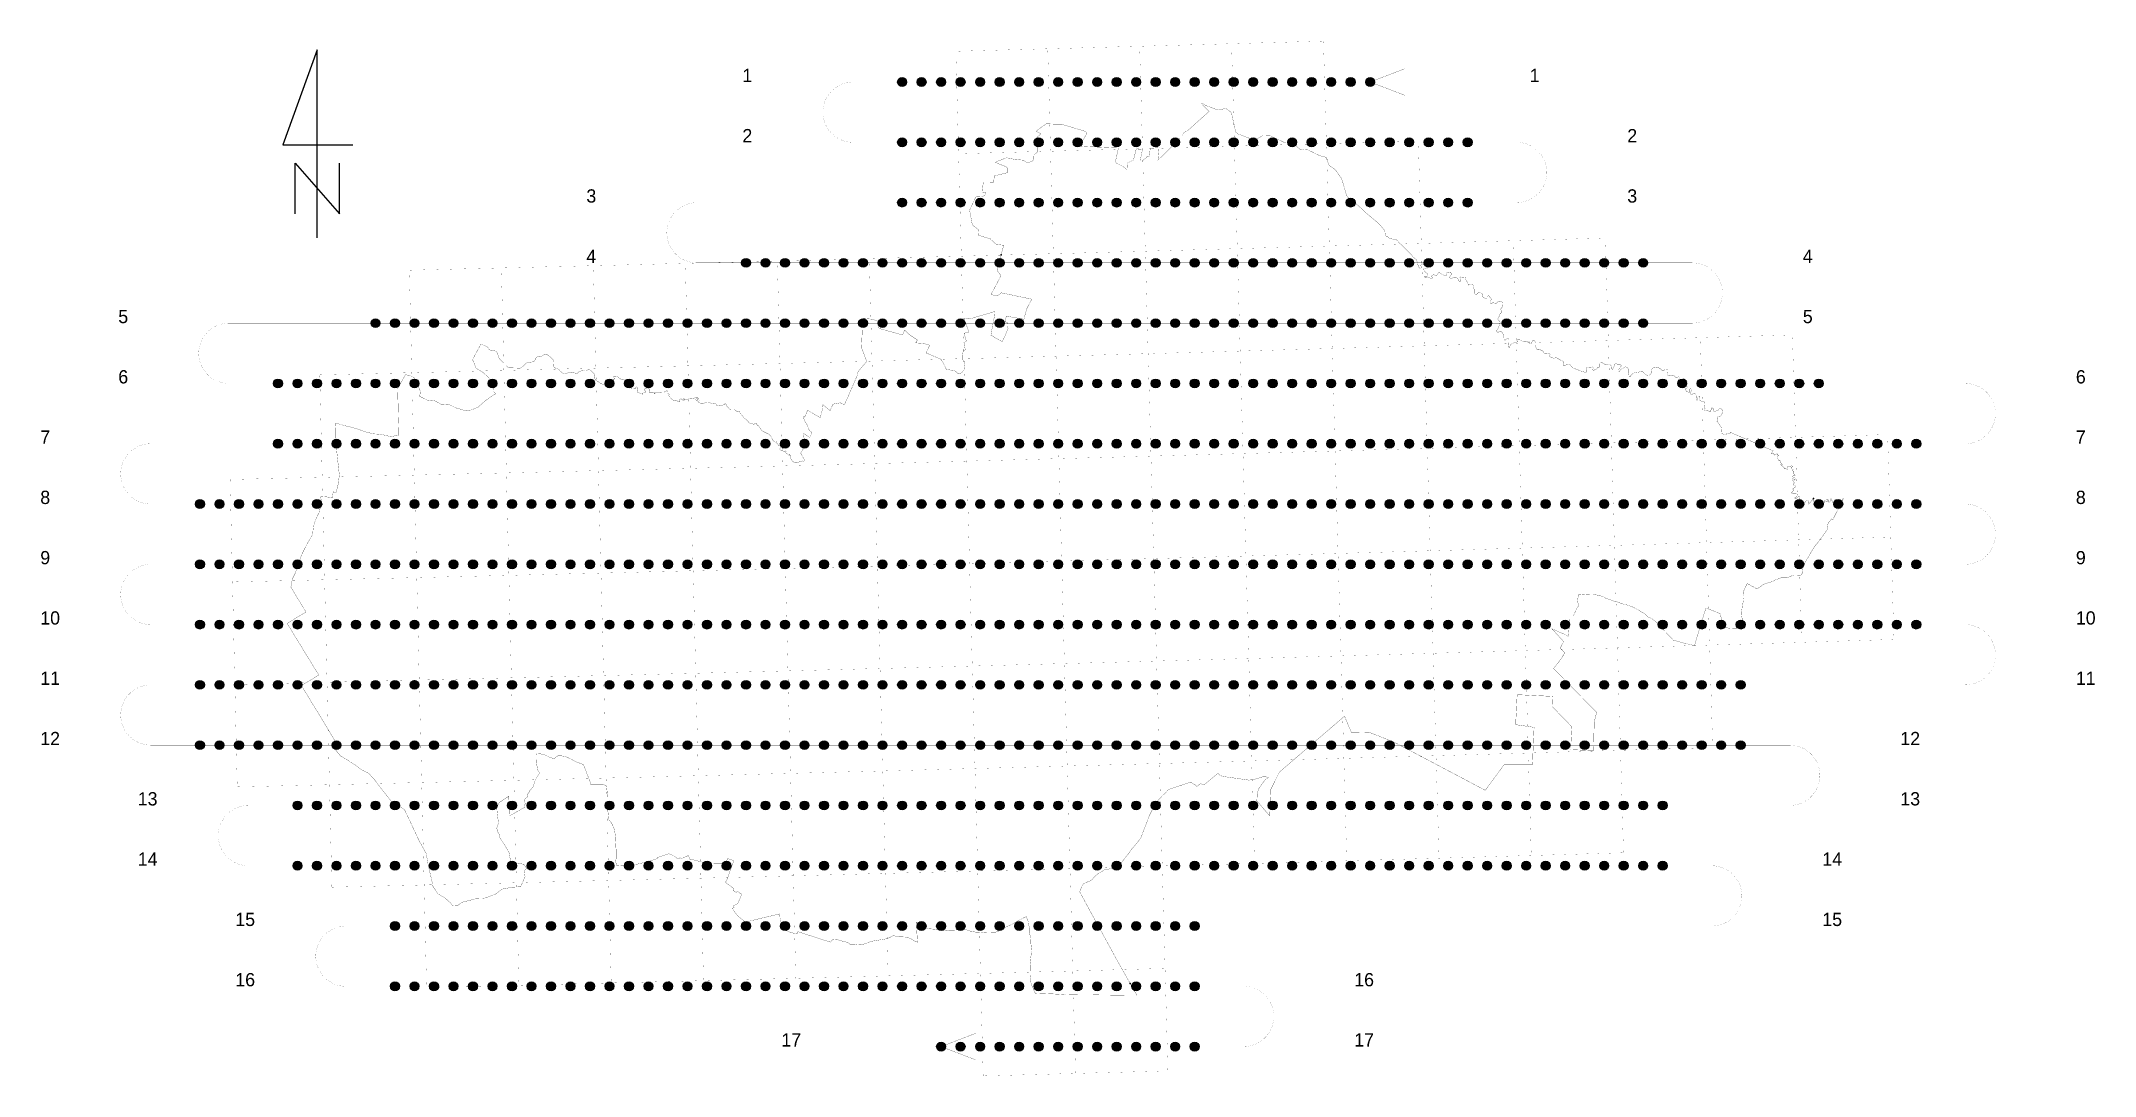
# Model space of a CAD drawing. Header units: inches. Extents: x 606089 to 652529, y 590739 to 614135.
import ezdxf

# ---------------------------------------------------------------- set-up
doc = ezdxf.new("R2010")
doc.units = ezdxf.units.IN
doc.header["$MEASUREMENT"] = 0
doc.layers.get('0').update_dxf_attribs({"color": 5})
for name, color, linetype in [('gminy_2019', 3, 'Continuous'), ('nadirki', 1, 'Continuous'), ('numerki', 1, 'Continuous'), ('poczkon', 5, 'Continuous'), ('polilinia', 1, 'Continuous')]:
    doc.layers.add(name, color=color, linetype=linetype)
doc.layers.add('polnoc', color=7, linetype='Continuous', lineweight=25, true_color=0x000000)

msp = doc.modelspace()

# ---------------------------------------------------------------- texts
at = {"layer": 'numerki'}
for s, p in [('1', (621947, 613210)), ('1', (639750, 613210)), ('2', (621947, 611847)), ('2', (641955, 611847)), ('3', (618419, 610484)), ('3', (641955, 610484)), ('4', (618417, 609116)), ('4', (645924, 609121)), ('5', (607835, 607758)), ('5', (645924, 607758)), ('6', (607835, 606395)), ('6', (652098, 606395)), ('7', (606071, 605032)), ('7', (652098, 605032)), ('8', (606071, 603669)), ('8', (652098, 603669)), ('9', (606071, 602306)), ('9', (652098, 602306)), ('10', (606071, 600943)), ('10', (652098, 600943)), ('11', (606071, 599580)), ('11', (652098, 599580)), ('12', (606071, 598217)), ('12', (648129, 598217)), ('13', (608276, 596854)), ('13', (648129, 596854)), ('14', (608276, 595491)), ('14', (646365, 595491)), ('15', (610481, 594128)), ('15', (646365, 594128)), ('16', (610481, 592765)), ('16', (635781, 592765)), ('17', (622829, 591402)), ('17', (635781, 591402))]:
    msp.add_text(s, height=300, dxfattribs=at).set_placement(p)

# ---------------------------------------------------------------- hatches: boundary and pattern name
at = {"layer": 'nadirki'}
h = msp.add_hatch(color=256, dxfattribs=at)
h.dxf.hatch_style = 1
h.paths.add_polyline_path([(625657, 613210, 1), (625457, 613210, 1)])
h = msp.add_hatch(color=256, dxfattribs=at)
h.dxf.hatch_style = 1
h.paths.add_polyline_path([(626098, 613210, 1), (625898, 613210, 1)])
h = msp.add_hatch(color=256, dxfattribs=at)
h.dxf.hatch_style = 1
h.paths.add_polyline_path([(626539, 613210, 1), (626339, 613210, 1)])
h = msp.add_hatch(color=256, dxfattribs=at)
h.dxf.hatch_style = 1
h.paths.add_polyline_path([(626980, 613210, 1), (626780, 613210, 1)])
h = msp.add_hatch(color=256, dxfattribs=at)
h.dxf.hatch_style = 1
h.paths.add_polyline_path([(627421, 613210, 1), (627221, 613210, 1)])
h = msp.add_hatch(color=256, dxfattribs=at)
h.dxf.hatch_style = 1
h.paths.add_polyline_path([(627862, 613210, 1), (627662, 613210, 1)])
h = msp.add_hatch(color=256, dxfattribs=at)
h.dxf.hatch_style = 1
h.paths.add_polyline_path([(628303, 613210, 1), (628103, 613210, 1)])
h = msp.add_hatch(color=256, dxfattribs=at)
h.dxf.hatch_style = 1
h.paths.add_polyline_path([(628744, 613210, 1), (628544, 613210, 1)])
h = msp.add_hatch(color=256, dxfattribs=at)
h.dxf.hatch_style = 1
h.paths.add_polyline_path([(629185, 613210, 1), (628985, 613210, 1)])
h = msp.add_hatch(color=256, dxfattribs=at)
h.dxf.hatch_style = 1
h.paths.add_polyline_path([(629626, 613210, 1), (629426, 613210, 1)])
h = msp.add_hatch(color=256, dxfattribs=at)
h.dxf.hatch_style = 1
h.paths.add_polyline_path([(630067, 613210, 1), (629867, 613210, 1)])
h = msp.add_hatch(color=256, dxfattribs=at)
h.dxf.hatch_style = 1
h.paths.add_polyline_path([(630508, 613210, 1), (630308, 613210, 1)])
h = msp.add_hatch(color=256, dxfattribs=at)
h.dxf.hatch_style = 1
h.paths.add_polyline_path([(630949, 613210, 1), (630749, 613210, 1)])
h = msp.add_hatch(color=256, dxfattribs=at)
h.dxf.hatch_style = 1
h.paths.add_polyline_path([(631390, 613210, 1), (631190, 613210, 1)])
h = msp.add_hatch(color=256, dxfattribs=at)
h.dxf.hatch_style = 1
h.paths.add_polyline_path([(631831, 613210, 1), (631631, 613210, 1)])
h = msp.add_hatch(color=256, dxfattribs=at)
h.dxf.hatch_style = 1
h.paths.add_polyline_path([(632272, 613210, 1), (632072, 613210, 1)])
h = msp.add_hatch(color=256, dxfattribs=at)
h.dxf.hatch_style = 1
h.paths.add_polyline_path([(632713, 613210, 1), (632513, 613210, 1)])
h = msp.add_hatch(color=256, dxfattribs=at)
h.dxf.hatch_style = 1
h.paths.add_polyline_path([(633154, 613210, 1), (632954, 613210, 1)])
h = msp.add_hatch(color=256, dxfattribs=at)
h.dxf.hatch_style = 1
h.paths.add_polyline_path([(633595, 613210, 1), (633395, 613210, 1)])
h = msp.add_hatch(color=256, dxfattribs=at)
h.dxf.hatch_style = 1
h.paths.add_polyline_path([(634036, 613210, 1), (633836, 613210, 1)])
h = msp.add_hatch(color=256, dxfattribs=at)
h.dxf.hatch_style = 1
h.paths.add_polyline_path([(634477, 613210, 1), (634277, 613210, 1)])
h = msp.add_hatch(color=256, dxfattribs=at)
h.dxf.hatch_style = 1
h.paths.add_polyline_path([(634918, 613210, 1), (634718, 613210, 1)])
h = msp.add_hatch(color=256, dxfattribs=at)
h.dxf.hatch_style = 1
h.paths.add_polyline_path([(635359, 613210, 1), (635159, 613210, 1)])
h = msp.add_hatch(color=256, dxfattribs=at)
h.dxf.hatch_style = 1
h.paths.add_polyline_path([(635800, 613210, 1), (635600, 613210, 1)])
h = msp.add_hatch(color=256, dxfattribs=at)
h.dxf.hatch_style = 1
h.paths.add_polyline_path([(636241, 613210, 1), (636041, 613210, 1)])
h = msp.add_hatch(color=256, dxfattribs=at)
h.dxf.hatch_style = 1
h.paths.add_polyline_path([(625657, 611847, 1), (625457, 611847, 1)])
h = msp.add_hatch(color=256, dxfattribs=at)
h.dxf.hatch_style = 1
h.paths.add_polyline_path([(626098, 611847, 1), (625898, 611847, 1)])
h = msp.add_hatch(color=256, dxfattribs=at)
h.dxf.hatch_style = 1
h.paths.add_polyline_path([(626539, 611847, 1), (626339, 611847, 1)])
h = msp.add_hatch(color=256, dxfattribs=at)
h.dxf.hatch_style = 1
h.paths.add_polyline_path([(626980, 611847, 1), (626780, 611847, 1)])
h = msp.add_hatch(color=256, dxfattribs=at)
h.dxf.hatch_style = 1
h.paths.add_polyline_path([(627421, 611847, 1), (627221, 611847, 1)])
h = msp.add_hatch(color=256, dxfattribs=at)
h.dxf.hatch_style = 1
h.paths.add_polyline_path([(627862, 611847, 1), (627662, 611847, 1)])
h = msp.add_hatch(color=256, dxfattribs=at)
h.dxf.hatch_style = 1
h.paths.add_polyline_path([(628303, 611847, 1), (628103, 611847, 1)])
h = msp.add_hatch(color=256, dxfattribs=at)
h.dxf.hatch_style = 1
h.paths.add_polyline_path([(628744, 611847, 1), (628544, 611847, 1)])
h = msp.add_hatch(color=256, dxfattribs=at)
h.dxf.hatch_style = 1
h.paths.add_polyline_path([(629185, 611847, 1), (628985, 611847, 1)])
h = msp.add_hatch(color=256, dxfattribs=at)
h.dxf.hatch_style = 1
h.paths.add_polyline_path([(629626, 611847, 1), (629426, 611847, 1)])
h = msp.add_hatch(color=256, dxfattribs=at)
h.dxf.hatch_style = 1
h.paths.add_polyline_path([(630067, 611847, 1), (629867, 611847, 1)])
h = msp.add_hatch(color=256, dxfattribs=at)
h.dxf.hatch_style = 1
h.paths.add_polyline_path([(630508, 611847, 1), (630308, 611847, 1)])
h = msp.add_hatch(color=256, dxfattribs=at)
h.dxf.hatch_style = 1
h.paths.add_polyline_path([(630949, 611847, 1), (630749, 611847, 1)])
h = msp.add_hatch(color=256, dxfattribs=at)
h.dxf.hatch_style = 1
h.paths.add_polyline_path([(631390, 611847, 1), (631190, 611847, 1)])
h = msp.add_hatch(color=256, dxfattribs=at)
h.dxf.hatch_style = 1
h.paths.add_polyline_path([(631831, 611847, 1), (631631, 611847, 1)])
h = msp.add_hatch(color=256, dxfattribs=at)
h.dxf.hatch_style = 1
h.paths.add_polyline_path([(632272, 611847, 1), (632072, 611847, 1)])
h = msp.add_hatch(color=256, dxfattribs=at)
h.dxf.hatch_style = 1
h.paths.add_polyline_path([(632713, 611847, 1), (632513, 611847, 1)])
h = msp.add_hatch(color=256, dxfattribs=at)
h.dxf.hatch_style = 1
h.paths.add_polyline_path([(633154, 611847, 1), (632954, 611847, 1)])
h = msp.add_hatch(color=256, dxfattribs=at)
h.dxf.hatch_style = 1
h.paths.add_polyline_path([(633595, 611847, 1), (633395, 611847, 1)])
h = msp.add_hatch(color=256, dxfattribs=at)
h.dxf.hatch_style = 1
h.paths.add_polyline_path([(634036, 611847, 1), (633836, 611847, 1)])
h = msp.add_hatch(color=256, dxfattribs=at)
h.dxf.hatch_style = 1
h.paths.add_polyline_path([(634477, 611847, 1), (634277, 611847, 1)])
h = msp.add_hatch(color=256, dxfattribs=at)
h.dxf.hatch_style = 1
h.paths.add_polyline_path([(634918, 611847, 1), (634718, 611847, 1)])
h = msp.add_hatch(color=256, dxfattribs=at)
h.dxf.hatch_style = 1
h.paths.add_polyline_path([(635359, 611847, 1), (635159, 611847, 1)])
h = msp.add_hatch(color=256, dxfattribs=at)
h.dxf.hatch_style = 1
h.paths.add_polyline_path([(635800, 611847, 1), (635600, 611847, 1)])
h = msp.add_hatch(color=256, dxfattribs=at)
h.dxf.hatch_style = 1
h.paths.add_polyline_path([(636241, 611847, 1), (636041, 611847, 1)])
h = msp.add_hatch(color=256, dxfattribs=at)
h.dxf.hatch_style = 1
h.paths.add_polyline_path([(636682, 611847, 1), (636482, 611847, 1)])
h = msp.add_hatch(color=256, dxfattribs=at)
h.dxf.hatch_style = 1
h.paths.add_polyline_path([(637123, 611847, 1), (636923, 611847, 1)])
h = msp.add_hatch(color=256, dxfattribs=at)
h.dxf.hatch_style = 1
h.paths.add_polyline_path([(637564, 611847, 1), (637364, 611847, 1)])
h = msp.add_hatch(color=256, dxfattribs=at)
h.dxf.hatch_style = 1
h.paths.add_polyline_path([(638005, 611847, 1), (637805, 611847, 1)])
h = msp.add_hatch(color=256, dxfattribs=at)
h.dxf.hatch_style = 1
h.paths.add_polyline_path([(638446, 611847, 1), (638246, 611847, 1)])
h = msp.add_hatch(color=256, dxfattribs=at)
h.dxf.hatch_style = 1
h.paths.add_polyline_path([(625657, 610484, 1), (625457, 610484, 1)])
h = msp.add_hatch(color=256, dxfattribs=at)
h.dxf.hatch_style = 1
h.paths.add_polyline_path([(626098, 610484, 1), (625898, 610484, 1)])
h = msp.add_hatch(color=256, dxfattribs=at)
h.dxf.hatch_style = 1
h.paths.add_polyline_path([(626539, 610484, 1), (626339, 610484, 1)])
h = msp.add_hatch(color=256, dxfattribs=at)
h.dxf.hatch_style = 1
h.paths.add_polyline_path([(626980, 610484, 1), (626780, 610484, 1)])
h = msp.add_hatch(color=256, dxfattribs=at)
h.dxf.hatch_style = 1
h.paths.add_polyline_path([(627421, 610484, 1), (627221, 610484, 1)])
h = msp.add_hatch(color=256, dxfattribs=at)
h.dxf.hatch_style = 1
h.paths.add_polyline_path([(627862, 610484, 1), (627662, 610484, 1)])
h = msp.add_hatch(color=256, dxfattribs=at)
h.dxf.hatch_style = 1
h.paths.add_polyline_path([(628303, 610484, 1), (628103, 610484, 1)])
h = msp.add_hatch(color=256, dxfattribs=at)
h.dxf.hatch_style = 1
h.paths.add_polyline_path([(628744, 610484, 1), (628544, 610484, 1)])
h = msp.add_hatch(color=256, dxfattribs=at)
h.dxf.hatch_style = 1
h.paths.add_polyline_path([(629185, 610484, 1), (628985, 610484, 1)])
h = msp.add_hatch(color=256, dxfattribs=at)
h.dxf.hatch_style = 1
h.paths.add_polyline_path([(629626, 610484, 1), (629426, 610484, 1)])
h = msp.add_hatch(color=256, dxfattribs=at)
h.dxf.hatch_style = 1
h.paths.add_polyline_path([(630067, 610484, 1), (629867, 610484, 1)])
h = msp.add_hatch(color=256, dxfattribs=at)
h.dxf.hatch_style = 1
h.paths.add_polyline_path([(630508, 610484, 1), (630308, 610484, 1)])
h = msp.add_hatch(color=256, dxfattribs=at)
h.dxf.hatch_style = 1
h.paths.add_polyline_path([(630949, 610484, 1), (630749, 610484, 1)])
h = msp.add_hatch(color=256, dxfattribs=at)
h.dxf.hatch_style = 1
h.paths.add_polyline_path([(631390, 610484, 1), (631190, 610484, 1)])
h = msp.add_hatch(color=256, dxfattribs=at)
h.dxf.hatch_style = 1
h.paths.add_polyline_path([(631831, 610484, 1), (631631, 610484, 1)])
h = msp.add_hatch(color=256, dxfattribs=at)
h.dxf.hatch_style = 1
h.paths.add_polyline_path([(632272, 610484, 1), (632072, 610484, 1)])
h = msp.add_hatch(color=256, dxfattribs=at)
h.dxf.hatch_style = 1
h.paths.add_polyline_path([(632713, 610484, 1), (632513, 610484, 1)])
h = msp.add_hatch(color=256, dxfattribs=at)
h.dxf.hatch_style = 1
h.paths.add_polyline_path([(633154, 610484, 1), (632954, 610484, 1)])
h = msp.add_hatch(color=256, dxfattribs=at)
h.dxf.hatch_style = 1
h.paths.add_polyline_path([(633595, 610484, 1), (633395, 610484, 1)])
h = msp.add_hatch(color=256, dxfattribs=at)
h.dxf.hatch_style = 1
h.paths.add_polyline_path([(634036, 610484, 1), (633836, 610484, 1)])
h = msp.add_hatch(color=256, dxfattribs=at)
h.dxf.hatch_style = 1
h.paths.add_polyline_path([(634477, 610484, 1), (634277, 610484, 1)])
h = msp.add_hatch(color=256, dxfattribs=at)
h.dxf.hatch_style = 1
h.paths.add_polyline_path([(634918, 610484, 1), (634718, 610484, 1)])
h = msp.add_hatch(color=256, dxfattribs=at)
h.dxf.hatch_style = 1
h.paths.add_polyline_path([(635359, 610484, 1), (635159, 610484, 1)])
h = msp.add_hatch(color=256, dxfattribs=at)
h.dxf.hatch_style = 1
h.paths.add_polyline_path([(635800, 610484, 1), (635600, 610484, 1)])
h = msp.add_hatch(color=256, dxfattribs=at)
h.dxf.hatch_style = 1
h.paths.add_polyline_path([(636241, 610484, 1), (636041, 610484, 1)])
h = msp.add_hatch(color=256, dxfattribs=at)
h.dxf.hatch_style = 1
h.paths.add_polyline_path([(636682, 610484, 1), (636482, 610484, 1)])
h = msp.add_hatch(color=256, dxfattribs=at)
h.dxf.hatch_style = 1
h.paths.add_polyline_path([(637123, 610484, 1), (636923, 610484, 1)])
h = msp.add_hatch(color=256, dxfattribs=at)
h.dxf.hatch_style = 1
h.paths.add_polyline_path([(637564, 610484, 1), (637364, 610484, 1)])
h = msp.add_hatch(color=256, dxfattribs=at)
h.dxf.hatch_style = 1
h.paths.add_polyline_path([(638005, 610484, 1), (637805, 610484, 1)])
h = msp.add_hatch(color=256, dxfattribs=at)
h.dxf.hatch_style = 1
h.paths.add_polyline_path([(638446, 610484, 1), (638246, 610484, 1)])
h = msp.add_hatch(color=256, dxfattribs=at)
h.dxf.hatch_style = 1
h.paths.add_polyline_path([(622129, 609121, 1), (621929, 609121, 1)])
h = msp.add_hatch(color=256, dxfattribs=at)
h.dxf.hatch_style = 1
h.paths.add_polyline_path([(622570, 609121, 1), (622370, 609121, 1)])
h = msp.add_hatch(color=256, dxfattribs=at)
h.dxf.hatch_style = 1
h.paths.add_polyline_path([(623011, 609121, 1), (622811, 609121, 1)])
h = msp.add_hatch(color=256, dxfattribs=at)
h.dxf.hatch_style = 1
h.paths.add_polyline_path([(623452, 609121, 1), (623252, 609121, 1)])
h = msp.add_hatch(color=256, dxfattribs=at)
h.dxf.hatch_style = 1
h.paths.add_polyline_path([(623893, 609121, 1), (623693, 609121, 1)])
h = msp.add_hatch(color=256, dxfattribs=at)
h.dxf.hatch_style = 1
h.paths.add_polyline_path([(624334, 609121, 1), (624134, 609121, 1)])
h = msp.add_hatch(color=256, dxfattribs=at)
h.dxf.hatch_style = 1
h.paths.add_polyline_path([(624775, 609121, 1), (624575, 609121, 1)])
h = msp.add_hatch(color=256, dxfattribs=at)
h.dxf.hatch_style = 1
h.paths.add_polyline_path([(625216, 609121, 1), (625016, 609121, 1)])
h = msp.add_hatch(color=256, dxfattribs=at)
h.dxf.hatch_style = 1
h.paths.add_polyline_path([(625657, 609121, 1), (625457, 609121, 1)])
h = msp.add_hatch(color=256, dxfattribs=at)
h.dxf.hatch_style = 1
h.paths.add_polyline_path([(626098, 609121, 1), (625898, 609121, 1)])
h = msp.add_hatch(color=256, dxfattribs=at)
h.dxf.hatch_style = 1
h.paths.add_polyline_path([(626539, 609121, 1), (626339, 609121, 1)])
h = msp.add_hatch(color=256, dxfattribs=at)
h.dxf.hatch_style = 1
h.paths.add_polyline_path([(626980, 609121, 1), (626780, 609121, 1)])
h = msp.add_hatch(color=256, dxfattribs=at)
h.dxf.hatch_style = 1
h.paths.add_polyline_path([(627421, 609121, 1), (627221, 609121, 1)])
h = msp.add_hatch(color=256, dxfattribs=at)
h.dxf.hatch_style = 1
h.paths.add_polyline_path([(627862, 609121, 1), (627662, 609121, 1)])
h = msp.add_hatch(color=256, dxfattribs=at)
h.dxf.hatch_style = 1
h.paths.add_polyline_path([(628303, 609121, 1), (628103, 609121, 1)])
h = msp.add_hatch(color=256, dxfattribs=at)
h.dxf.hatch_style = 1
h.paths.add_polyline_path([(628744, 609121, 1), (628544, 609121, 1)])
h = msp.add_hatch(color=256, dxfattribs=at)
h.dxf.hatch_style = 1
h.paths.add_polyline_path([(629185, 609121, 1), (628985, 609121, 1)])
h = msp.add_hatch(color=256, dxfattribs=at)
h.dxf.hatch_style = 1
h.paths.add_polyline_path([(629626, 609121, 1), (629426, 609121, 1)])
h = msp.add_hatch(color=256, dxfattribs=at)
h.dxf.hatch_style = 1
h.paths.add_polyline_path([(630067, 609121, 1), (629867, 609121, 1)])
h = msp.add_hatch(color=256, dxfattribs=at)
h.dxf.hatch_style = 1
h.paths.add_polyline_path([(630508, 609121, 1), (630308, 609121, 1)])
h = msp.add_hatch(color=256, dxfattribs=at)
h.dxf.hatch_style = 1
h.paths.add_polyline_path([(630949, 609121, 1), (630749, 609121, 1)])
h = msp.add_hatch(color=256, dxfattribs=at)
h.dxf.hatch_style = 1
h.paths.add_polyline_path([(631390, 609121, 1), (631190, 609121, 1)])
h = msp.add_hatch(color=256, dxfattribs=at)
h.dxf.hatch_style = 1
h.paths.add_polyline_path([(631831, 609121, 1), (631631, 609121, 1)])
h = msp.add_hatch(color=256, dxfattribs=at)
h.dxf.hatch_style = 1
h.paths.add_polyline_path([(632272, 609121, 1), (632072, 609121, 1)])
h = msp.add_hatch(color=256, dxfattribs=at)
h.dxf.hatch_style = 1
h.paths.add_polyline_path([(632713, 609121, 1), (632513, 609121, 1)])
h = msp.add_hatch(color=256, dxfattribs=at)
h.dxf.hatch_style = 1
h.paths.add_polyline_path([(633154, 609121, 1), (632954, 609121, 1)])
h = msp.add_hatch(color=256, dxfattribs=at)
h.dxf.hatch_style = 1
h.paths.add_polyline_path([(633595, 609121, 1), (633395, 609121, 1)])
h = msp.add_hatch(color=256, dxfattribs=at)
h.dxf.hatch_style = 1
h.paths.add_polyline_path([(634036, 609121, 1), (633836, 609121, 1)])
h = msp.add_hatch(color=256, dxfattribs=at)
h.dxf.hatch_style = 1
h.paths.add_polyline_path([(634477, 609121, 1), (634277, 609121, 1)])
h = msp.add_hatch(color=256, dxfattribs=at)
h.dxf.hatch_style = 1
h.paths.add_polyline_path([(634918, 609121, 1), (634718, 609121, 1)])
h = msp.add_hatch(color=256, dxfattribs=at)
h.dxf.hatch_style = 1
h.paths.add_polyline_path([(635359, 609121, 1), (635159, 609121, 1)])
h = msp.add_hatch(color=256, dxfattribs=at)
h.dxf.hatch_style = 1
h.paths.add_polyline_path([(635800, 609121, 1), (635600, 609121, 1)])
h = msp.add_hatch(color=256, dxfattribs=at)
h.dxf.hatch_style = 1
h.paths.add_polyline_path([(636241, 609121, 1), (636041, 609121, 1)])
h = msp.add_hatch(color=256, dxfattribs=at)
h.dxf.hatch_style = 1
h.paths.add_polyline_path([(636682, 609121, 1), (636482, 609121, 1)])
h = msp.add_hatch(color=256, dxfattribs=at)
h.dxf.hatch_style = 1
h.paths.add_polyline_path([(637123, 609121, 1), (636923, 609121, 1)])
h = msp.add_hatch(color=256, dxfattribs=at)
h.dxf.hatch_style = 1
h.paths.add_polyline_path([(637564, 609121, 1), (637364, 609121, 1)])
h = msp.add_hatch(color=256, dxfattribs=at)
h.dxf.hatch_style = 1
h.paths.add_polyline_path([(638005, 609121, 1), (637805, 609121, 1)])
h = msp.add_hatch(color=256, dxfattribs=at)
h.dxf.hatch_style = 1
h.paths.add_polyline_path([(638446, 609121, 1), (638246, 609121, 1)])
h = msp.add_hatch(color=256, dxfattribs=at)
h.dxf.hatch_style = 1
h.paths.add_polyline_path([(638887, 609121, 1), (638687, 609121, 1)])
h = msp.add_hatch(color=256, dxfattribs=at)
h.dxf.hatch_style = 1
h.paths.add_polyline_path([(639328, 609121, 1), (639128, 609121, 1)])
h = msp.add_hatch(color=256, dxfattribs=at)
h.dxf.hatch_style = 1
h.paths.add_polyline_path([(639769, 609121, 1), (639569, 609121, 1)])
h = msp.add_hatch(color=256, dxfattribs=at)
h.dxf.hatch_style = 1
h.paths.add_polyline_path([(640210, 609121, 1), (640010, 609121, 1)])
h = msp.add_hatch(color=256, dxfattribs=at)
h.dxf.hatch_style = 1
h.paths.add_polyline_path([(640651, 609121, 1), (640451, 609121, 1)])
h = msp.add_hatch(color=256, dxfattribs=at)
h.dxf.hatch_style = 1
h.paths.add_polyline_path([(641092, 609121, 1), (640892, 609121, 1)])
h = msp.add_hatch(color=256, dxfattribs=at)
h.dxf.hatch_style = 1
h.paths.add_polyline_path([(641533, 609121, 1), (641333, 609121, 1)])
h = msp.add_hatch(color=256, dxfattribs=at)
h.dxf.hatch_style = 1
h.paths.add_polyline_path([(641974, 609121, 1), (641774, 609121, 1)])
h = msp.add_hatch(color=256, dxfattribs=at)
h.dxf.hatch_style = 1
h.paths.add_polyline_path([(642415, 609121, 1), (642215, 609121, 1)])
h = msp.add_hatch(color=256, dxfattribs=at)
h.dxf.hatch_style = 1
h.paths.add_polyline_path([(613750, 607758, 1), (613550, 607758, 1)])
h = msp.add_hatch(color=256, dxfattribs=at)
h.dxf.hatch_style = 1
h.paths.add_polyline_path([(614191, 607758, 1), (613991, 607758, 1)])
h = msp.add_hatch(color=256, dxfattribs=at)
h.dxf.hatch_style = 1
h.paths.add_polyline_path([(614632, 607758, 1), (614432, 607758, 1)])
h = msp.add_hatch(color=256, dxfattribs=at)
h.dxf.hatch_style = 1
h.paths.add_polyline_path([(615073, 607758, 1), (614873, 607758, 1)])
h = msp.add_hatch(color=256, dxfattribs=at)
h.dxf.hatch_style = 1
h.paths.add_polyline_path([(615514, 607758, 1), (615314, 607758, 1)])
h = msp.add_hatch(color=256, dxfattribs=at)
h.dxf.hatch_style = 1
h.paths.add_polyline_path([(615955, 607758, 1), (615755, 607758, 1)])
h = msp.add_hatch(color=256, dxfattribs=at)
h.dxf.hatch_style = 1
h.paths.add_polyline_path([(616396, 607758, 1), (616196, 607758, 1)])
h = msp.add_hatch(color=256, dxfattribs=at)
h.dxf.hatch_style = 1
h.paths.add_polyline_path([(616837, 607758, 1), (616637, 607758, 1)])
h = msp.add_hatch(color=256, dxfattribs=at)
h.dxf.hatch_style = 1
h.paths.add_polyline_path([(617278, 607758, 1), (617078, 607758, 1)])
h = msp.add_hatch(color=256, dxfattribs=at)
h.dxf.hatch_style = 1
h.paths.add_polyline_path([(617719, 607758, 1), (617519, 607758, 1)])
h = msp.add_hatch(color=256, dxfattribs=at)
h.dxf.hatch_style = 1
h.paths.add_polyline_path([(618160, 607758, 1), (617960, 607758, 1)])
h = msp.add_hatch(color=256, dxfattribs=at)
h.dxf.hatch_style = 1
h.paths.add_polyline_path([(618601, 607758, 1), (618401, 607758, 1)])
h = msp.add_hatch(color=256, dxfattribs=at)
h.dxf.hatch_style = 1
h.paths.add_polyline_path([(619042, 607758, 1), (618842, 607758, 1)])
h = msp.add_hatch(color=256, dxfattribs=at)
h.dxf.hatch_style = 1
h.paths.add_polyline_path([(619483, 607758, 1), (619283, 607758, 1)])
h = msp.add_hatch(color=256, dxfattribs=at)
h.dxf.hatch_style = 1
h.paths.add_polyline_path([(619924, 607758, 1), (619724, 607758, 1)])
h = msp.add_hatch(color=256, dxfattribs=at)
h.dxf.hatch_style = 1
h.paths.add_polyline_path([(620365, 607758, 1), (620165, 607758, 1)])
h = msp.add_hatch(color=256, dxfattribs=at)
h.dxf.hatch_style = 1
h.paths.add_polyline_path([(620806, 607758, 1), (620606, 607758, 1)])
h = msp.add_hatch(color=256, dxfattribs=at)
h.dxf.hatch_style = 1
h.paths.add_polyline_path([(621247, 607758, 1), (621047, 607758, 1)])
h = msp.add_hatch(color=256, dxfattribs=at)
h.dxf.hatch_style = 1
h.paths.add_polyline_path([(621688, 607758, 1), (621488, 607758, 1)])
h = msp.add_hatch(color=256, dxfattribs=at)
h.dxf.hatch_style = 1
h.paths.add_polyline_path([(622129, 607758, 1), (621929, 607758, 1)])
h = msp.add_hatch(color=256, dxfattribs=at)
h.dxf.hatch_style = 1
h.paths.add_polyline_path([(622570, 607758, 1), (622370, 607758, 1)])
h = msp.add_hatch(color=256, dxfattribs=at)
h.dxf.hatch_style = 1
h.paths.add_polyline_path([(623011, 607758, 1), (622811, 607758, 1)])
h = msp.add_hatch(color=256, dxfattribs=at)
h.dxf.hatch_style = 1
h.paths.add_polyline_path([(623452, 607758, 1), (623252, 607758, 1)])
h = msp.add_hatch(color=256, dxfattribs=at)
h.dxf.hatch_style = 1
h.paths.add_polyline_path([(623893, 607758, 1), (623693, 607758, 1)])
h = msp.add_hatch(color=256, dxfattribs=at)
h.dxf.hatch_style = 1
h.paths.add_polyline_path([(624334, 607758, 1), (624134, 607758, 1)])
h = msp.add_hatch(color=256, dxfattribs=at)
h.dxf.hatch_style = 1
h.paths.add_polyline_path([(624775, 607758, 1), (624575, 607758, 1)])
h = msp.add_hatch(color=256, dxfattribs=at)
h.dxf.hatch_style = 1
h.paths.add_polyline_path([(625216, 607758, 1), (625016, 607758, 1)])
h = msp.add_hatch(color=256, dxfattribs=at)
h.dxf.hatch_style = 1
h.paths.add_polyline_path([(625657, 607758, 1), (625457, 607758, 1)])
h = msp.add_hatch(color=256, dxfattribs=at)
h.dxf.hatch_style = 1
h.paths.add_polyline_path([(626098, 607758, 1), (625898, 607758, 1)])
h = msp.add_hatch(color=256, dxfattribs=at)
h.dxf.hatch_style = 1
h.paths.add_polyline_path([(626539, 607758, 1), (626339, 607758, 1)])
h = msp.add_hatch(color=256, dxfattribs=at)
h.dxf.hatch_style = 1
h.paths.add_polyline_path([(626980, 607758, 1), (626780, 607758, 1)])
h = msp.add_hatch(color=256, dxfattribs=at)
h.dxf.hatch_style = 1
h.paths.add_polyline_path([(627421, 607758, 1), (627221, 607758, 1)])
h = msp.add_hatch(color=256, dxfattribs=at)
h.dxf.hatch_style = 1
h.paths.add_polyline_path([(627862, 607758, 1), (627662, 607758, 1)])
h = msp.add_hatch(color=256, dxfattribs=at)
h.dxf.hatch_style = 1
h.paths.add_polyline_path([(628303, 607758, 1), (628103, 607758, 1)])
h = msp.add_hatch(color=256, dxfattribs=at)
h.dxf.hatch_style = 1
h.paths.add_polyline_path([(628744, 607758, 1), (628544, 607758, 1)])
h = msp.add_hatch(color=256, dxfattribs=at)
h.dxf.hatch_style = 1
h.paths.add_polyline_path([(629185, 607758, 1), (628985, 607758, 1)])
h = msp.add_hatch(color=256, dxfattribs=at)
h.dxf.hatch_style = 1
h.paths.add_polyline_path([(629626, 607758, 1), (629426, 607758, 1)])
h = msp.add_hatch(color=256, dxfattribs=at)
h.dxf.hatch_style = 1
h.paths.add_polyline_path([(630067, 607758, 1), (629867, 607758, 1)])
h = msp.add_hatch(color=256, dxfattribs=at)
h.dxf.hatch_style = 1
h.paths.add_polyline_path([(630508, 607758, 1), (630308, 607758, 1)])
h = msp.add_hatch(color=256, dxfattribs=at)
h.dxf.hatch_style = 1
h.paths.add_polyline_path([(630949, 607758, 1), (630749, 607758, 1)])
h = msp.add_hatch(color=256, dxfattribs=at)
h.dxf.hatch_style = 1
h.paths.add_polyline_path([(631390, 607758, 1), (631190, 607758, 1)])
h = msp.add_hatch(color=256, dxfattribs=at)
h.dxf.hatch_style = 1
h.paths.add_polyline_path([(631831, 607758, 1), (631631, 607758, 1)])
h = msp.add_hatch(color=256, dxfattribs=at)
h.dxf.hatch_style = 1
h.paths.add_polyline_path([(632272, 607758, 1), (632072, 607758, 1)])
h = msp.add_hatch(color=256, dxfattribs=at)
h.dxf.hatch_style = 1
h.paths.add_polyline_path([(632713, 607758, 1), (632513, 607758, 1)])
h = msp.add_hatch(color=256, dxfattribs=at)
h.dxf.hatch_style = 1
h.paths.add_polyline_path([(633154, 607758, 1), (632954, 607758, 1)])
h = msp.add_hatch(color=256, dxfattribs=at)
h.dxf.hatch_style = 1
h.paths.add_polyline_path([(633595, 607758, 1), (633395, 607758, 1)])
h = msp.add_hatch(color=256, dxfattribs=at)
h.dxf.hatch_style = 1
h.paths.add_polyline_path([(634036, 607758, 1), (633836, 607758, 1)])
h = msp.add_hatch(color=256, dxfattribs=at)
h.dxf.hatch_style = 1
h.paths.add_polyline_path([(634477, 607758, 1), (634277, 607758, 1)])
h = msp.add_hatch(color=256, dxfattribs=at)
h.dxf.hatch_style = 1
h.paths.add_polyline_path([(634918, 607758, 1), (634718, 607758, 1)])
h = msp.add_hatch(color=256, dxfattribs=at)
h.dxf.hatch_style = 1
h.paths.add_polyline_path([(635359, 607758, 1), (635159, 607758, 1)])
h = msp.add_hatch(color=256, dxfattribs=at)
h.dxf.hatch_style = 1
h.paths.add_polyline_path([(635800, 607758, 1), (635600, 607758, 1)])
h = msp.add_hatch(color=256, dxfattribs=at)
h.dxf.hatch_style = 1
h.paths.add_polyline_path([(636241, 607758, 1), (636041, 607758, 1)])
h = msp.add_hatch(color=256, dxfattribs=at)
h.dxf.hatch_style = 1
h.paths.add_polyline_path([(636682, 607758, 1), (636482, 607758, 1)])
h = msp.add_hatch(color=256, dxfattribs=at)
h.dxf.hatch_style = 1
h.paths.add_polyline_path([(637123, 607758, 1), (636923, 607758, 1)])
h = msp.add_hatch(color=256, dxfattribs=at)
h.dxf.hatch_style = 1
h.paths.add_polyline_path([(637564, 607758, 1), (637364, 607758, 1)])
h = msp.add_hatch(color=256, dxfattribs=at)
h.dxf.hatch_style = 1
h.paths.add_polyline_path([(638005, 607758, 1), (637805, 607758, 1)])
h = msp.add_hatch(color=256, dxfattribs=at)
h.dxf.hatch_style = 1
h.paths.add_polyline_path([(638446, 607758, 1), (638246, 607758, 1)])
h = msp.add_hatch(color=256, dxfattribs=at)
h.dxf.hatch_style = 1
h.paths.add_polyline_path([(638887, 607758, 1), (638687, 607758, 1)])
h = msp.add_hatch(color=256, dxfattribs=at)
h.dxf.hatch_style = 1
h.paths.add_polyline_path([(639328, 607758, 1), (639128, 607758, 1)])
h = msp.add_hatch(color=256, dxfattribs=at)
h.dxf.hatch_style = 1
h.paths.add_polyline_path([(639769, 607758, 1), (639569, 607758, 1)])
h = msp.add_hatch(color=256, dxfattribs=at)
h.dxf.hatch_style = 1
h.paths.add_polyline_path([(640210, 607758, 1), (640010, 607758, 1)])
h = msp.add_hatch(color=256, dxfattribs=at)
h.dxf.hatch_style = 1
h.paths.add_polyline_path([(640651, 607758, 1), (640451, 607758, 1)])
h = msp.add_hatch(color=256, dxfattribs=at)
h.dxf.hatch_style = 1
h.paths.add_polyline_path([(641092, 607758, 1), (640892, 607758, 1)])
h = msp.add_hatch(color=256, dxfattribs=at)
h.dxf.hatch_style = 1
h.paths.add_polyline_path([(641533, 607758, 1), (641333, 607758, 1)])
h = msp.add_hatch(color=256, dxfattribs=at)
h.dxf.hatch_style = 1
h.paths.add_polyline_path([(641974, 607758, 1), (641774, 607758, 1)])
h = msp.add_hatch(color=256, dxfattribs=at)
h.dxf.hatch_style = 1
h.paths.add_polyline_path([(642415, 607758, 1), (642215, 607758, 1)])
h = msp.add_hatch(color=256, dxfattribs=at)
h.dxf.hatch_style = 1
h.paths.add_polyline_path([(611545, 606395, 1), (611345, 606395, 1)])
h = msp.add_hatch(color=256, dxfattribs=at)
h.dxf.hatch_style = 1
h.paths.add_polyline_path([(611986, 606395, 1), (611786, 606395, 1)])
h = msp.add_hatch(color=256, dxfattribs=at)
h.dxf.hatch_style = 1
h.paths.add_polyline_path([(612427, 606395, 1), (612227, 606395, 1)])
h = msp.add_hatch(color=256, dxfattribs=at)
h.dxf.hatch_style = 1
h.paths.add_polyline_path([(612868, 606395, 1), (612668, 606395, 1)])
h = msp.add_hatch(color=256, dxfattribs=at)
h.dxf.hatch_style = 1
h.paths.add_polyline_path([(613309, 606395, 1), (613109, 606395, 1)])
h = msp.add_hatch(color=256, dxfattribs=at)
h.dxf.hatch_style = 1
h.paths.add_polyline_path([(613750, 606395, 1), (613550, 606395, 1)])
h = msp.add_hatch(color=256, dxfattribs=at)
h.dxf.hatch_style = 1
h.paths.add_polyline_path([(614191, 606395, 1), (613991, 606395, 1)])
h = msp.add_hatch(color=256, dxfattribs=at)
h.dxf.hatch_style = 1
h.paths.add_polyline_path([(614632, 606395, 1), (614432, 606395, 1)])
h = msp.add_hatch(color=256, dxfattribs=at)
h.dxf.hatch_style = 1
h.paths.add_polyline_path([(615073, 606395, 1), (614873, 606395, 1)])
h = msp.add_hatch(color=256, dxfattribs=at)
h.dxf.hatch_style = 1
h.paths.add_polyline_path([(615514, 606395, 1), (615314, 606395, 1)])
h = msp.add_hatch(color=256, dxfattribs=at)
h.dxf.hatch_style = 1
h.paths.add_polyline_path([(615955, 606395, 1), (615755, 606395, 1)])
h = msp.add_hatch(color=256, dxfattribs=at)
h.dxf.hatch_style = 1
h.paths.add_polyline_path([(616396, 606395, 1), (616196, 606395, 1)])
h = msp.add_hatch(color=256, dxfattribs=at)
h.dxf.hatch_style = 1
h.paths.add_polyline_path([(616837, 606395, 1), (616637, 606395, 1)])
h = msp.add_hatch(color=256, dxfattribs=at)
h.dxf.hatch_style = 1
h.paths.add_polyline_path([(617278, 606395, 1), (617078, 606395, 1)])
h = msp.add_hatch(color=256, dxfattribs=at)
h.dxf.hatch_style = 1
h.paths.add_polyline_path([(617719, 606395, 1), (617519, 606395, 1)])
h = msp.add_hatch(color=256, dxfattribs=at)
h.dxf.hatch_style = 1
h.paths.add_polyline_path([(618160, 606395, 1), (617960, 606395, 1)])
h = msp.add_hatch(color=256, dxfattribs=at)
h.dxf.hatch_style = 1
h.paths.add_polyline_path([(618601, 606395, 1), (618401, 606395, 1)])
h = msp.add_hatch(color=256, dxfattribs=at)
h.dxf.hatch_style = 1
h.paths.add_polyline_path([(619042, 606395, 1), (618842, 606395, 1)])
h = msp.add_hatch(color=256, dxfattribs=at)
h.dxf.hatch_style = 1
h.paths.add_polyline_path([(619483, 606395, 1), (619283, 606395, 1)])
h = msp.add_hatch(color=256, dxfattribs=at)
h.dxf.hatch_style = 1
h.paths.add_polyline_path([(619924, 606395, 1), (619724, 606395, 1)])
h = msp.add_hatch(color=256, dxfattribs=at)
h.dxf.hatch_style = 1
h.paths.add_polyline_path([(620365, 606395, 1), (620165, 606395, 1)])
h = msp.add_hatch(color=256, dxfattribs=at)
h.dxf.hatch_style = 1
h.paths.add_polyline_path([(620806, 606395, 1), (620606, 606395, 1)])
h = msp.add_hatch(color=256, dxfattribs=at)
h.dxf.hatch_style = 1
h.paths.add_polyline_path([(621247, 606395, 1), (621047, 606395, 1)])
h = msp.add_hatch(color=256, dxfattribs=at)
h.dxf.hatch_style = 1
h.paths.add_polyline_path([(621688, 606395, 1), (621488, 606395, 1)])
h = msp.add_hatch(color=256, dxfattribs=at)
h.dxf.hatch_style = 1
h.paths.add_polyline_path([(622129, 606395, 1), (621929, 606395, 1)])
h = msp.add_hatch(color=256, dxfattribs=at)
h.dxf.hatch_style = 1
h.paths.add_polyline_path([(622570, 606395, 1), (622370, 606395, 1)])
h = msp.add_hatch(color=256, dxfattribs=at)
h.dxf.hatch_style = 1
h.paths.add_polyline_path([(623011, 606395, 1), (622811, 606395, 1)])
h = msp.add_hatch(color=256, dxfattribs=at)
h.dxf.hatch_style = 1
h.paths.add_polyline_path([(623452, 606395, 1), (623252, 606395, 1)])
h = msp.add_hatch(color=256, dxfattribs=at)
h.dxf.hatch_style = 1
h.paths.add_polyline_path([(623893, 606395, 1), (623693, 606395, 1)])
h = msp.add_hatch(color=256, dxfattribs=at)
h.dxf.hatch_style = 1
h.paths.add_polyline_path([(624334, 606395, 1), (624134, 606395, 1)])
h = msp.add_hatch(color=256, dxfattribs=at)
h.dxf.hatch_style = 1
h.paths.add_polyline_path([(624775, 606395, 1), (624575, 606395, 1)])
h = msp.add_hatch(color=256, dxfattribs=at)
h.dxf.hatch_style = 1
h.paths.add_polyline_path([(625216, 606395, 1), (625016, 606395, 1)])
h = msp.add_hatch(color=256, dxfattribs=at)
h.dxf.hatch_style = 1
h.paths.add_polyline_path([(625657, 606395, 1), (625457, 606395, 1)])
h = msp.add_hatch(color=256, dxfattribs=at)
h.dxf.hatch_style = 1
h.paths.add_polyline_path([(626098, 606395, 1), (625898, 606395, 1)])
h = msp.add_hatch(color=256, dxfattribs=at)
h.dxf.hatch_style = 1
h.paths.add_polyline_path([(626539, 606395, 1), (626339, 606395, 1)])
h = msp.add_hatch(color=256, dxfattribs=at)
h.dxf.hatch_style = 1
h.paths.add_polyline_path([(626980, 606395, 1), (626780, 606395, 1)])
h = msp.add_hatch(color=256, dxfattribs=at)
h.dxf.hatch_style = 1
h.paths.add_polyline_path([(627421, 606395, 1), (627221, 606395, 1)])
h = msp.add_hatch(color=256, dxfattribs=at)
h.dxf.hatch_style = 1
h.paths.add_polyline_path([(627862, 606395, 1), (627662, 606395, 1)])
h = msp.add_hatch(color=256, dxfattribs=at)
h.dxf.hatch_style = 1
h.paths.add_polyline_path([(628303, 606395, 1), (628103, 606395, 1)])
h = msp.add_hatch(color=256, dxfattribs=at)
h.dxf.hatch_style = 1
h.paths.add_polyline_path([(628744, 606395, 1), (628544, 606395, 1)])
h = msp.add_hatch(color=256, dxfattribs=at)
h.dxf.hatch_style = 1
h.paths.add_polyline_path([(629185, 606395, 1), (628985, 606395, 1)])
h = msp.add_hatch(color=256, dxfattribs=at)
h.dxf.hatch_style = 1
h.paths.add_polyline_path([(629626, 606395, 1), (629426, 606395, 1)])
h = msp.add_hatch(color=256, dxfattribs=at)
h.dxf.hatch_style = 1
h.paths.add_polyline_path([(630067, 606395, 1), (629867, 606395, 1)])
h = msp.add_hatch(color=256, dxfattribs=at)
h.dxf.hatch_style = 1
h.paths.add_polyline_path([(630508, 606395, 1), (630308, 606395, 1)])
h = msp.add_hatch(color=256, dxfattribs=at)
h.dxf.hatch_style = 1
h.paths.add_polyline_path([(630949, 606395, 1), (630749, 606395, 1)])
h = msp.add_hatch(color=256, dxfattribs=at)
h.dxf.hatch_style = 1
h.paths.add_polyline_path([(631390, 606395, 1), (631190, 606395, 1)])
h = msp.add_hatch(color=256, dxfattribs=at)
h.dxf.hatch_style = 1
h.paths.add_polyline_path([(631831, 606395, 1), (631631, 606395, 1)])
h = msp.add_hatch(color=256, dxfattribs=at)
h.dxf.hatch_style = 1
h.paths.add_polyline_path([(632272, 606395, 1), (632072, 606395, 1)])
h = msp.add_hatch(color=256, dxfattribs=at)
h.dxf.hatch_style = 1
h.paths.add_polyline_path([(632713, 606395, 1), (632513, 606395, 1)])
h = msp.add_hatch(color=256, dxfattribs=at)
h.dxf.hatch_style = 1
h.paths.add_polyline_path([(633154, 606395, 1), (632954, 606395, 1)])
h = msp.add_hatch(color=256, dxfattribs=at)
h.dxf.hatch_style = 1
h.paths.add_polyline_path([(633595, 606395, 1), (633395, 606395, 1)])
h = msp.add_hatch(color=256, dxfattribs=at)
h.dxf.hatch_style = 1
h.paths.add_polyline_path([(634036, 606395, 1), (633836, 606395, 1)])
h = msp.add_hatch(color=256, dxfattribs=at)
h.dxf.hatch_style = 1
h.paths.add_polyline_path([(634477, 606395, 1), (634277, 606395, 1)])
h = msp.add_hatch(color=256, dxfattribs=at)
h.dxf.hatch_style = 1
h.paths.add_polyline_path([(634918, 606395, 1), (634718, 606395, 1)])
h = msp.add_hatch(color=256, dxfattribs=at)
h.dxf.hatch_style = 1
h.paths.add_polyline_path([(635359, 606395, 1), (635159, 606395, 1)])
h = msp.add_hatch(color=256, dxfattribs=at)
h.dxf.hatch_style = 1
h.paths.add_polyline_path([(635800, 606395, 1), (635600, 606395, 1)])
h = msp.add_hatch(color=256, dxfattribs=at)
h.dxf.hatch_style = 1
h.paths.add_polyline_path([(636241, 606395, 1), (636041, 606395, 1)])
h = msp.add_hatch(color=256, dxfattribs=at)
h.dxf.hatch_style = 1
h.paths.add_polyline_path([(636682, 606395, 1), (636482, 606395, 1)])
h = msp.add_hatch(color=256, dxfattribs=at)
h.dxf.hatch_style = 1
h.paths.add_polyline_path([(637123, 606395, 1), (636923, 606395, 1)])
h = msp.add_hatch(color=256, dxfattribs=at)
h.dxf.hatch_style = 1
h.paths.add_polyline_path([(637564, 606395, 1), (637364, 606395, 1)])
h = msp.add_hatch(color=256, dxfattribs=at)
h.dxf.hatch_style = 1
h.paths.add_polyline_path([(638005, 606395, 1), (637805, 606395, 1)])
h = msp.add_hatch(color=256, dxfattribs=at)
h.dxf.hatch_style = 1
h.paths.add_polyline_path([(638446, 606395, 1), (638246, 606395, 1)])
h = msp.add_hatch(color=256, dxfattribs=at)
h.dxf.hatch_style = 1
h.paths.add_polyline_path([(638887, 606395, 1), (638687, 606395, 1)])
h = msp.add_hatch(color=256, dxfattribs=at)
h.dxf.hatch_style = 1
h.paths.add_polyline_path([(639328, 606395, 1), (639128, 606395, 1)])
h = msp.add_hatch(color=256, dxfattribs=at)
h.dxf.hatch_style = 1
h.paths.add_polyline_path([(639769, 606395, 1), (639569, 606395, 1)])
h = msp.add_hatch(color=256, dxfattribs=at)
h.dxf.hatch_style = 1
h.paths.add_polyline_path([(640210, 606395, 1), (640010, 606395, 1)])
h = msp.add_hatch(color=256, dxfattribs=at)
h.dxf.hatch_style = 1
h.paths.add_polyline_path([(640651, 606395, 1), (640451, 606395, 1)])
h = msp.add_hatch(color=256, dxfattribs=at)
h.dxf.hatch_style = 1
h.paths.add_polyline_path([(641092, 606395, 1), (640892, 606395, 1)])
h = msp.add_hatch(color=256, dxfattribs=at)
h.dxf.hatch_style = 1
h.paths.add_polyline_path([(641533, 606395, 1), (641333, 606395, 1)])
h = msp.add_hatch(color=256, dxfattribs=at)
h.dxf.hatch_style = 1
h.paths.add_polyline_path([(641974, 606395, 1), (641774, 606395, 1)])
h = msp.add_hatch(color=256, dxfattribs=at)
h.dxf.hatch_style = 1
h.paths.add_polyline_path([(642415, 606395, 1), (642215, 606395, 1)])
h = msp.add_hatch(color=256, dxfattribs=at)
h.dxf.hatch_style = 1
h.paths.add_polyline_path([(642856, 606395, 1), (642656, 606395, 1)])
h = msp.add_hatch(color=256, dxfattribs=at)
h.dxf.hatch_style = 1
h.paths.add_polyline_path([(643297, 606395, 1), (643097, 606395, 1)])
h = msp.add_hatch(color=256, dxfattribs=at)
h.dxf.hatch_style = 1
h.paths.add_polyline_path([(643738, 606395, 1), (643538, 606395, 1)])
h = msp.add_hatch(color=256, dxfattribs=at)
h.dxf.hatch_style = 1
h.paths.add_polyline_path([(644179, 606395, 1), (643979, 606395, 1)])
h = msp.add_hatch(color=256, dxfattribs=at)
h.dxf.hatch_style = 1
h.paths.add_polyline_path([(644620, 606395, 1), (644420, 606395, 1)])
h = msp.add_hatch(color=256, dxfattribs=at)
h.dxf.hatch_style = 1
h.paths.add_polyline_path([(645061, 606395, 1), (644861, 606395, 1)])
h = msp.add_hatch(color=256, dxfattribs=at)
h.dxf.hatch_style = 1
h.paths.add_polyline_path([(645502, 606395, 1), (645302, 606395, 1)])
h = msp.add_hatch(color=256, dxfattribs=at)
h.dxf.hatch_style = 1
h.paths.add_polyline_path([(645943, 606395, 1), (645743, 606395, 1)])
h = msp.add_hatch(color=256, dxfattribs=at)
h.dxf.hatch_style = 1
h.paths.add_polyline_path([(646384, 606395, 1), (646184, 606395, 1)])
h = msp.add_hatch(color=256, dxfattribs=at)
h.dxf.hatch_style = 1
h.paths.add_polyline_path([(611545, 605032, 1), (611345, 605032, 1)])
h = msp.add_hatch(color=256, dxfattribs=at)
h.dxf.hatch_style = 1
h.paths.add_polyline_path([(611986, 605032, 1), (611786, 605032, 1)])
h = msp.add_hatch(color=256, dxfattribs=at)
h.dxf.hatch_style = 1
h.paths.add_polyline_path([(612427, 605032, 1), (612227, 605032, 1)])
h = msp.add_hatch(color=256, dxfattribs=at)
h.dxf.hatch_style = 1
h.paths.add_polyline_path([(612868, 605032, 1), (612668, 605032, 1)])
h = msp.add_hatch(color=256, dxfattribs=at)
h.dxf.hatch_style = 1
h.paths.add_polyline_path([(613309, 605032, 1), (613109, 605032, 1)])
h = msp.add_hatch(color=256, dxfattribs=at)
h.dxf.hatch_style = 1
h.paths.add_polyline_path([(613750, 605032, 1), (613550, 605032, 1)])
h = msp.add_hatch(color=256, dxfattribs=at)
h.dxf.hatch_style = 1
h.paths.add_polyline_path([(614191, 605032, 1), (613991, 605032, 1)])
h = msp.add_hatch(color=256, dxfattribs=at)
h.dxf.hatch_style = 1
h.paths.add_polyline_path([(614632, 605032, 1), (614432, 605032, 1)])
h = msp.add_hatch(color=256, dxfattribs=at)
h.dxf.hatch_style = 1
h.paths.add_polyline_path([(615073, 605032, 1), (614873, 605032, 1)])
h = msp.add_hatch(color=256, dxfattribs=at)
h.dxf.hatch_style = 1
h.paths.add_polyline_path([(615514, 605032, 1), (615314, 605032, 1)])
h = msp.add_hatch(color=256, dxfattribs=at)
h.dxf.hatch_style = 1
h.paths.add_polyline_path([(615955, 605032, 1), (615755, 605032, 1)])
h = msp.add_hatch(color=256, dxfattribs=at)
h.dxf.hatch_style = 1
h.paths.add_polyline_path([(616396, 605032, 1), (616196, 605032, 1)])
h = msp.add_hatch(color=256, dxfattribs=at)
h.dxf.hatch_style = 1
h.paths.add_polyline_path([(616837, 605032, 1), (616637, 605032, 1)])
h = msp.add_hatch(color=256, dxfattribs=at)
h.dxf.hatch_style = 1
h.paths.add_polyline_path([(617278, 605032, 1), (617078, 605032, 1)])
h = msp.add_hatch(color=256, dxfattribs=at)
h.dxf.hatch_style = 1
h.paths.add_polyline_path([(617719, 605032, 1), (617519, 605032, 1)])
h = msp.add_hatch(color=256, dxfattribs=at)
h.dxf.hatch_style = 1
h.paths.add_polyline_path([(618160, 605032, 1), (617960, 605032, 1)])
h = msp.add_hatch(color=256, dxfattribs=at)
h.dxf.hatch_style = 1
h.paths.add_polyline_path([(618601, 605032, 1), (618401, 605032, 1)])
h = msp.add_hatch(color=256, dxfattribs=at)
h.dxf.hatch_style = 1
h.paths.add_polyline_path([(619042, 605032, 1), (618842, 605032, 1)])
h = msp.add_hatch(color=256, dxfattribs=at)
h.dxf.hatch_style = 1
h.paths.add_polyline_path([(619483, 605032, 1), (619283, 605032, 1)])
h = msp.add_hatch(color=256, dxfattribs=at)
h.dxf.hatch_style = 1
h.paths.add_polyline_path([(619924, 605032, 1), (619724, 605032, 1)])
h = msp.add_hatch(color=256, dxfattribs=at)
h.dxf.hatch_style = 1
h.paths.add_polyline_path([(620365, 605032, 1), (620165, 605032, 1)])
h = msp.add_hatch(color=256, dxfattribs=at)
h.dxf.hatch_style = 1
h.paths.add_polyline_path([(620806, 605032, 1), (620606, 605032, 1)])
h = msp.add_hatch(color=256, dxfattribs=at)
h.dxf.hatch_style = 1
h.paths.add_polyline_path([(621247, 605032, 1), (621047, 605032, 1)])
h = msp.add_hatch(color=256, dxfattribs=at)
h.dxf.hatch_style = 1
h.paths.add_polyline_path([(621688, 605032, 1), (621488, 605032, 1)])
h = msp.add_hatch(color=256, dxfattribs=at)
h.dxf.hatch_style = 1
h.paths.add_polyline_path([(622129, 605032, 1), (621929, 605032, 1)])
h = msp.add_hatch(color=256, dxfattribs=at)
h.dxf.hatch_style = 1
h.paths.add_polyline_path([(622570, 605032, 1), (622370, 605032, 1)])
h = msp.add_hatch(color=256, dxfattribs=at)
h.dxf.hatch_style = 1
h.paths.add_polyline_path([(623011, 605032, 1), (622811, 605032, 1)])
h = msp.add_hatch(color=256, dxfattribs=at)
h.dxf.hatch_style = 1
h.paths.add_polyline_path([(623452, 605032, 1), (623252, 605032, 1)])
h = msp.add_hatch(color=256, dxfattribs=at)
h.dxf.hatch_style = 1
h.paths.add_polyline_path([(623893, 605032, 1), (623693, 605032, 1)])
h = msp.add_hatch(color=256, dxfattribs=at)
h.dxf.hatch_style = 1
h.paths.add_polyline_path([(624334, 605032, 1), (624134, 605032, 1)])
h = msp.add_hatch(color=256, dxfattribs=at)
h.dxf.hatch_style = 1
h.paths.add_polyline_path([(624775, 605032, 1), (624575, 605032, 1)])
h = msp.add_hatch(color=256, dxfattribs=at)
h.dxf.hatch_style = 1
h.paths.add_polyline_path([(625216, 605032, 1), (625016, 605032, 1)])
h = msp.add_hatch(color=256, dxfattribs=at)
h.dxf.hatch_style = 1
h.paths.add_polyline_path([(625657, 605032, 1), (625457, 605032, 1)])
h = msp.add_hatch(color=256, dxfattribs=at)
h.dxf.hatch_style = 1
h.paths.add_polyline_path([(626098, 605032, 1), (625898, 605032, 1)])
h = msp.add_hatch(color=256, dxfattribs=at)
h.dxf.hatch_style = 1
h.paths.add_polyline_path([(626539, 605032, 1), (626339, 605032, 1)])
h = msp.add_hatch(color=256, dxfattribs=at)
h.dxf.hatch_style = 1
h.paths.add_polyline_path([(626980, 605032, 1), (626780, 605032, 1)])
h = msp.add_hatch(color=256, dxfattribs=at)
h.dxf.hatch_style = 1
h.paths.add_polyline_path([(627421, 605032, 1), (627221, 605032, 1)])
h = msp.add_hatch(color=256, dxfattribs=at)
h.dxf.hatch_style = 1
h.paths.add_polyline_path([(627862, 605032, 1), (627662, 605032, 1)])
h = msp.add_hatch(color=256, dxfattribs=at)
h.dxf.hatch_style = 1
h.paths.add_polyline_path([(628303, 605032, 1), (628103, 605032, 1)])
h = msp.add_hatch(color=256, dxfattribs=at)
h.dxf.hatch_style = 1
h.paths.add_polyline_path([(628744, 605032, 1), (628544, 605032, 1)])
h = msp.add_hatch(color=256, dxfattribs=at)
h.dxf.hatch_style = 1
h.paths.add_polyline_path([(629185, 605032, 1), (628985, 605032, 1)])
h = msp.add_hatch(color=256, dxfattribs=at)
h.dxf.hatch_style = 1
h.paths.add_polyline_path([(629626, 605032, 1), (629426, 605032, 1)])
h = msp.add_hatch(color=256, dxfattribs=at)
h.dxf.hatch_style = 1
h.paths.add_polyline_path([(630067, 605032, 1), (629867, 605032, 1)])
h = msp.add_hatch(color=256, dxfattribs=at)
h.dxf.hatch_style = 1
h.paths.add_polyline_path([(630508, 605032, 1), (630308, 605032, 1)])
h = msp.add_hatch(color=256, dxfattribs=at)
h.dxf.hatch_style = 1
h.paths.add_polyline_path([(630949, 605032, 1), (630749, 605032, 1)])
h = msp.add_hatch(color=256, dxfattribs=at)
h.dxf.hatch_style = 1
h.paths.add_polyline_path([(631390, 605032, 1), (631190, 605032, 1)])
h = msp.add_hatch(color=256, dxfattribs=at)
h.dxf.hatch_style = 1
h.paths.add_polyline_path([(631831, 605032, 1), (631631, 605032, 1)])
h = msp.add_hatch(color=256, dxfattribs=at)
h.dxf.hatch_style = 1
h.paths.add_polyline_path([(632272, 605032, 1), (632072, 605032, 1)])
h = msp.add_hatch(color=256, dxfattribs=at)
h.dxf.hatch_style = 1
h.paths.add_polyline_path([(632713, 605032, 1), (632513, 605032, 1)])
h = msp.add_hatch(color=256, dxfattribs=at)
h.dxf.hatch_style = 1
h.paths.add_polyline_path([(633154, 605032, 1), (632954, 605032, 1)])
h = msp.add_hatch(color=256, dxfattribs=at)
h.dxf.hatch_style = 1
h.paths.add_polyline_path([(633595, 605032, 1), (633395, 605032, 1)])
h = msp.add_hatch(color=256, dxfattribs=at)
h.dxf.hatch_style = 1
h.paths.add_polyline_path([(634036, 605032, 1), (633836, 605032, 1)])
h = msp.add_hatch(color=256, dxfattribs=at)
h.dxf.hatch_style = 1
h.paths.add_polyline_path([(634477, 605032, 1), (634277, 605032, 1)])
h = msp.add_hatch(color=256, dxfattribs=at)
h.dxf.hatch_style = 1
h.paths.add_polyline_path([(634918, 605032, 1), (634718, 605032, 1)])
h = msp.add_hatch(color=256, dxfattribs=at)
h.dxf.hatch_style = 1
h.paths.add_polyline_path([(635359, 605032, 1), (635159, 605032, 1)])
h = msp.add_hatch(color=256, dxfattribs=at)
h.dxf.hatch_style = 1
h.paths.add_polyline_path([(635800, 605032, 1), (635600, 605032, 1)])
h = msp.add_hatch(color=256, dxfattribs=at)
h.dxf.hatch_style = 1
h.paths.add_polyline_path([(636241, 605032, 1), (636041, 605032, 1)])
h = msp.add_hatch(color=256, dxfattribs=at)
h.dxf.hatch_style = 1
h.paths.add_polyline_path([(636682, 605032, 1), (636482, 605032, 1)])
h = msp.add_hatch(color=256, dxfattribs=at)
h.dxf.hatch_style = 1
h.paths.add_polyline_path([(637123, 605032, 1), (636923, 605032, 1)])
h = msp.add_hatch(color=256, dxfattribs=at)
h.dxf.hatch_style = 1
h.paths.add_polyline_path([(637564, 605032, 1), (637364, 605032, 1)])
h = msp.add_hatch(color=256, dxfattribs=at)
h.dxf.hatch_style = 1
h.paths.add_polyline_path([(638005, 605032, 1), (637805, 605032, 1)])
h = msp.add_hatch(color=256, dxfattribs=at)
h.dxf.hatch_style = 1
h.paths.add_polyline_path([(638446, 605032, 1), (638246, 605032, 1)])
h = msp.add_hatch(color=256, dxfattribs=at)
h.dxf.hatch_style = 1
h.paths.add_polyline_path([(638887, 605032, 1), (638687, 605032, 1)])
h = msp.add_hatch(color=256, dxfattribs=at)
h.dxf.hatch_style = 1
h.paths.add_polyline_path([(639328, 605032, 1), (639128, 605032, 1)])
h = msp.add_hatch(color=256, dxfattribs=at)
h.dxf.hatch_style = 1
h.paths.add_polyline_path([(639769, 605032, 1), (639569, 605032, 1)])
h = msp.add_hatch(color=256, dxfattribs=at)
h.dxf.hatch_style = 1
h.paths.add_polyline_path([(640210, 605032, 1), (640010, 605032, 1)])
h = msp.add_hatch(color=256, dxfattribs=at)
h.dxf.hatch_style = 1
h.paths.add_polyline_path([(640651, 605032, 1), (640451, 605032, 1)])
h = msp.add_hatch(color=256, dxfattribs=at)
h.dxf.hatch_style = 1
h.paths.add_polyline_path([(641092, 605032, 1), (640892, 605032, 1)])
h = msp.add_hatch(color=256, dxfattribs=at)
h.dxf.hatch_style = 1
h.paths.add_polyline_path([(641533, 605032, 1), (641333, 605032, 1)])
h = msp.add_hatch(color=256, dxfattribs=at)
h.dxf.hatch_style = 1
h.paths.add_polyline_path([(641974, 605032, 1), (641774, 605032, 1)])
h = msp.add_hatch(color=256, dxfattribs=at)
h.dxf.hatch_style = 1
h.paths.add_polyline_path([(642415, 605032, 1), (642215, 605032, 1)])
h = msp.add_hatch(color=256, dxfattribs=at)
h.dxf.hatch_style = 1
h.paths.add_polyline_path([(642856, 605032, 1), (642656, 605032, 1)])
h = msp.add_hatch(color=256, dxfattribs=at)
h.dxf.hatch_style = 1
h.paths.add_polyline_path([(643297, 605032, 1), (643097, 605032, 1)])
h = msp.add_hatch(color=256, dxfattribs=at)
h.dxf.hatch_style = 1
h.paths.add_polyline_path([(643738, 605032, 1), (643538, 605032, 1)])
h = msp.add_hatch(color=256, dxfattribs=at)
h.dxf.hatch_style = 1
h.paths.add_polyline_path([(644179, 605032, 1), (643979, 605032, 1)])
h = msp.add_hatch(color=256, dxfattribs=at)
h.dxf.hatch_style = 1
h.paths.add_polyline_path([(644620, 605032, 1), (644420, 605032, 1)])
h = msp.add_hatch(color=256, dxfattribs=at)
h.dxf.hatch_style = 1
h.paths.add_polyline_path([(645061, 605032, 1), (644861, 605032, 1)])
h = msp.add_hatch(color=256, dxfattribs=at)
h.dxf.hatch_style = 1
h.paths.add_polyline_path([(645502, 605032, 1), (645302, 605032, 1)])
h = msp.add_hatch(color=256, dxfattribs=at)
h.dxf.hatch_style = 1
h.paths.add_polyline_path([(645943, 605032, 1), (645743, 605032, 1)])
h = msp.add_hatch(color=256, dxfattribs=at)
h.dxf.hatch_style = 1
h.paths.add_polyline_path([(646384, 605032, 1), (646184, 605032, 1)])
h = msp.add_hatch(color=256, dxfattribs=at)
h.dxf.hatch_style = 1
h.paths.add_polyline_path([(646825, 605032, 1), (646625, 605032, 1)])
h = msp.add_hatch(color=256, dxfattribs=at)
h.dxf.hatch_style = 1
h.paths.add_polyline_path([(647266, 605032, 1), (647066, 605032, 1)])
h = msp.add_hatch(color=256, dxfattribs=at)
h.dxf.hatch_style = 1
h.paths.add_polyline_path([(647707, 605032, 1), (647507, 605032, 1)])
h = msp.add_hatch(color=256, dxfattribs=at)
h.dxf.hatch_style = 1
h.paths.add_polyline_path([(648148, 605032, 1), (647948, 605032, 1)])
h = msp.add_hatch(color=256, dxfattribs=at)
h.dxf.hatch_style = 1
h.paths.add_polyline_path([(648589, 605032, 1), (648389, 605032, 1)])
h = msp.add_hatch(color=256, dxfattribs=at)
h.dxf.hatch_style = 1
h.paths.add_polyline_path([(609781, 603669, 1), (609581, 603669, 1)])
h = msp.add_hatch(color=256, dxfattribs=at)
h.dxf.hatch_style = 1
h.paths.add_polyline_path([(610222, 603669, 1), (610022, 603669, 1)])
h = msp.add_hatch(color=256, dxfattribs=at)
h.dxf.hatch_style = 1
h.paths.add_polyline_path([(610663, 603669, 1), (610463, 603669, 1)])
h = msp.add_hatch(color=256, dxfattribs=at)
h.dxf.hatch_style = 1
h.paths.add_polyline_path([(611104, 603669, 1), (610904, 603669, 1)])
h = msp.add_hatch(color=256, dxfattribs=at)
h.dxf.hatch_style = 1
h.paths.add_polyline_path([(611545, 603669, 1), (611345, 603669, 1)])
h = msp.add_hatch(color=256, dxfattribs=at)
h.dxf.hatch_style = 1
h.paths.add_polyline_path([(611986, 603669, 1), (611786, 603669, 1)])
h = msp.add_hatch(color=256, dxfattribs=at)
h.dxf.hatch_style = 1
h.paths.add_polyline_path([(612427, 603669, 1), (612227, 603669, 1)])
h = msp.add_hatch(color=256, dxfattribs=at)
h.dxf.hatch_style = 1
h.paths.add_polyline_path([(612868, 603669, 1), (612668, 603669, 1)])
h = msp.add_hatch(color=256, dxfattribs=at)
h.dxf.hatch_style = 1
h.paths.add_polyline_path([(613309, 603669, 1), (613109, 603669, 1)])
h = msp.add_hatch(color=256, dxfattribs=at)
h.dxf.hatch_style = 1
h.paths.add_polyline_path([(613750, 603669, 1), (613550, 603669, 1)])
h = msp.add_hatch(color=256, dxfattribs=at)
h.dxf.hatch_style = 1
h.paths.add_polyline_path([(614191, 603669, 1), (613991, 603669, 1)])
h = msp.add_hatch(color=256, dxfattribs=at)
h.dxf.hatch_style = 1
h.paths.add_polyline_path([(614632, 603669, 1), (614432, 603669, 1)])
h = msp.add_hatch(color=256, dxfattribs=at)
h.dxf.hatch_style = 1
h.paths.add_polyline_path([(615073, 603669, 1), (614873, 603669, 1)])
h = msp.add_hatch(color=256, dxfattribs=at)
h.dxf.hatch_style = 1
h.paths.add_polyline_path([(615514, 603669, 1), (615314, 603669, 1)])
h = msp.add_hatch(color=256, dxfattribs=at)
h.dxf.hatch_style = 1
h.paths.add_polyline_path([(615955, 603669, 1), (615755, 603669, 1)])
h = msp.add_hatch(color=256, dxfattribs=at)
h.dxf.hatch_style = 1
h.paths.add_polyline_path([(616396, 603669, 1), (616196, 603669, 1)])
h = msp.add_hatch(color=256, dxfattribs=at)
h.dxf.hatch_style = 1
h.paths.add_polyline_path([(616837, 603669, 1), (616637, 603669, 1)])
h = msp.add_hatch(color=256, dxfattribs=at)
h.dxf.hatch_style = 1
h.paths.add_polyline_path([(617278, 603669, 1), (617078, 603669, 1)])
h = msp.add_hatch(color=256, dxfattribs=at)
h.dxf.hatch_style = 1
h.paths.add_polyline_path([(617719, 603669, 1), (617519, 603669, 1)])
h = msp.add_hatch(color=256, dxfattribs=at)
h.dxf.hatch_style = 1
h.paths.add_polyline_path([(618160, 603669, 1), (617960, 603669, 1)])
h = msp.add_hatch(color=256, dxfattribs=at)
h.dxf.hatch_style = 1
h.paths.add_polyline_path([(618601, 603669, 1), (618401, 603669, 1)])
h = msp.add_hatch(color=256, dxfattribs=at)
h.dxf.hatch_style = 1
h.paths.add_polyline_path([(619042, 603669, 1), (618842, 603669, 1)])
h = msp.add_hatch(color=256, dxfattribs=at)
h.dxf.hatch_style = 1
h.paths.add_polyline_path([(619483, 603669, 1), (619283, 603669, 1)])
h = msp.add_hatch(color=256, dxfattribs=at)
h.dxf.hatch_style = 1
h.paths.add_polyline_path([(619924, 603669, 1), (619724, 603669, 1)])
h = msp.add_hatch(color=256, dxfattribs=at)
h.dxf.hatch_style = 1
h.paths.add_polyline_path([(620365, 603669, 1), (620165, 603669, 1)])
h = msp.add_hatch(color=256, dxfattribs=at)
h.dxf.hatch_style = 1
h.paths.add_polyline_path([(620806, 603669, 1), (620606, 603669, 1)])
h = msp.add_hatch(color=256, dxfattribs=at)
h.dxf.hatch_style = 1
h.paths.add_polyline_path([(621247, 603669, 1), (621047, 603669, 1)])
h = msp.add_hatch(color=256, dxfattribs=at)
h.dxf.hatch_style = 1
h.paths.add_polyline_path([(621688, 603669, 1), (621488, 603669, 1)])
h = msp.add_hatch(color=256, dxfattribs=at)
h.dxf.hatch_style = 1
h.paths.add_polyline_path([(622129, 603669, 1), (621929, 603669, 1)])
h = msp.add_hatch(color=256, dxfattribs=at)
h.dxf.hatch_style = 1
h.paths.add_polyline_path([(622570, 603669, 1), (622370, 603669, 1)])
h = msp.add_hatch(color=256, dxfattribs=at)
h.dxf.hatch_style = 1
h.paths.add_polyline_path([(623011, 603669, 1), (622811, 603669, 1)])
h = msp.add_hatch(color=256, dxfattribs=at)
h.dxf.hatch_style = 1
h.paths.add_polyline_path([(623452, 603669, 1), (623252, 603669, 1)])
h = msp.add_hatch(color=256, dxfattribs=at)
h.dxf.hatch_style = 1
h.paths.add_polyline_path([(623893, 603669, 1), (623693, 603669, 1)])
h = msp.add_hatch(color=256, dxfattribs=at)
h.dxf.hatch_style = 1
h.paths.add_polyline_path([(624334, 603669, 1), (624134, 603669, 1)])
h = msp.add_hatch(color=256, dxfattribs=at)
h.dxf.hatch_style = 1
h.paths.add_polyline_path([(624775, 603669, 1), (624575, 603669, 1)])
h = msp.add_hatch(color=256, dxfattribs=at)
h.dxf.hatch_style = 1
h.paths.add_polyline_path([(625216, 603669, 1), (625016, 603669, 1)])
h = msp.add_hatch(color=256, dxfattribs=at)
h.dxf.hatch_style = 1
h.paths.add_polyline_path([(625657, 603669, 1), (625457, 603669, 1)])
h = msp.add_hatch(color=256, dxfattribs=at)
h.dxf.hatch_style = 1
h.paths.add_polyline_path([(626098, 603669, 1), (625898, 603669, 1)])
h = msp.add_hatch(color=256, dxfattribs=at)
h.dxf.hatch_style = 1
h.paths.add_polyline_path([(626539, 603669, 1), (626339, 603669, 1)])
h = msp.add_hatch(color=256, dxfattribs=at)
h.dxf.hatch_style = 1
h.paths.add_polyline_path([(626980, 603669, 1), (626780, 603669, 1)])
h = msp.add_hatch(color=256, dxfattribs=at)
h.dxf.hatch_style = 1
h.paths.add_polyline_path([(627421, 603669, 1), (627221, 603669, 1)])
h = msp.add_hatch(color=256, dxfattribs=at)
h.dxf.hatch_style = 1
h.paths.add_polyline_path([(627862, 603669, 1), (627662, 603669, 1)])
h = msp.add_hatch(color=256, dxfattribs=at)
h.dxf.hatch_style = 1
h.paths.add_polyline_path([(628303, 603669, 1), (628103, 603669, 1)])
h = msp.add_hatch(color=256, dxfattribs=at)
h.dxf.hatch_style = 1
h.paths.add_polyline_path([(628744, 603669, 1), (628544, 603669, 1)])
h = msp.add_hatch(color=256, dxfattribs=at)
h.dxf.hatch_style = 1
h.paths.add_polyline_path([(629185, 603669, 1), (628985, 603669, 1)])
h = msp.add_hatch(color=256, dxfattribs=at)
h.dxf.hatch_style = 1
h.paths.add_polyline_path([(629626, 603669, 1), (629426, 603669, 1)])
h = msp.add_hatch(color=256, dxfattribs=at)
h.dxf.hatch_style = 1
h.paths.add_polyline_path([(630067, 603669, 1), (629867, 603669, 1)])
h = msp.add_hatch(color=256, dxfattribs=at)
h.dxf.hatch_style = 1
h.paths.add_polyline_path([(630508, 603669, 1), (630308, 603669, 1)])
h = msp.add_hatch(color=256, dxfattribs=at)
h.dxf.hatch_style = 1
h.paths.add_polyline_path([(630949, 603669, 1), (630749, 603669, 1)])
h = msp.add_hatch(color=256, dxfattribs=at)
h.dxf.hatch_style = 1
h.paths.add_polyline_path([(631390, 603669, 1), (631190, 603669, 1)])
h = msp.add_hatch(color=256, dxfattribs=at)
h.dxf.hatch_style = 1
h.paths.add_polyline_path([(631831, 603669, 1), (631631, 603669, 1)])
h = msp.add_hatch(color=256, dxfattribs=at)
h.dxf.hatch_style = 1
h.paths.add_polyline_path([(632272, 603669, 1), (632072, 603669, 1)])
h = msp.add_hatch(color=256, dxfattribs=at)
h.dxf.hatch_style = 1
h.paths.add_polyline_path([(632713, 603669, 1), (632513, 603669, 1)])
h = msp.add_hatch(color=256, dxfattribs=at)
h.dxf.hatch_style = 1
h.paths.add_polyline_path([(633154, 603669, 1), (632954, 603669, 1)])
h = msp.add_hatch(color=256, dxfattribs=at)
h.dxf.hatch_style = 1
h.paths.add_polyline_path([(633595, 603669, 1), (633395, 603669, 1)])
h = msp.add_hatch(color=256, dxfattribs=at)
h.dxf.hatch_style = 1
h.paths.add_polyline_path([(634036, 603669, 1), (633836, 603669, 1)])
h = msp.add_hatch(color=256, dxfattribs=at)
h.dxf.hatch_style = 1
h.paths.add_polyline_path([(634477, 603669, 1), (634277, 603669, 1)])
h = msp.add_hatch(color=256, dxfattribs=at)
h.dxf.hatch_style = 1
h.paths.add_polyline_path([(634918, 603669, 1), (634718, 603669, 1)])
h = msp.add_hatch(color=256, dxfattribs=at)
h.dxf.hatch_style = 1
h.paths.add_polyline_path([(635359, 603669, 1), (635159, 603669, 1)])
h = msp.add_hatch(color=256, dxfattribs=at)
h.dxf.hatch_style = 1
h.paths.add_polyline_path([(635800, 603669, 1), (635600, 603669, 1)])
h = msp.add_hatch(color=256, dxfattribs=at)
h.dxf.hatch_style = 1
h.paths.add_polyline_path([(636241, 603669, 1), (636041, 603669, 1)])
h = msp.add_hatch(color=256, dxfattribs=at)
h.dxf.hatch_style = 1
h.paths.add_polyline_path([(636682, 603669, 1), (636482, 603669, 1)])
h = msp.add_hatch(color=256, dxfattribs=at)
h.dxf.hatch_style = 1
h.paths.add_polyline_path([(637123, 603669, 1), (636923, 603669, 1)])
h = msp.add_hatch(color=256, dxfattribs=at)
h.dxf.hatch_style = 1
h.paths.add_polyline_path([(637564, 603669, 1), (637364, 603669, 1)])
h = msp.add_hatch(color=256, dxfattribs=at)
h.dxf.hatch_style = 1
h.paths.add_polyline_path([(638005, 603669, 1), (637805, 603669, 1)])
h = msp.add_hatch(color=256, dxfattribs=at)
h.dxf.hatch_style = 1
h.paths.add_polyline_path([(638446, 603669, 1), (638246, 603669, 1)])
h = msp.add_hatch(color=256, dxfattribs=at)
h.dxf.hatch_style = 1
h.paths.add_polyline_path([(638887, 603669, 1), (638687, 603669, 1)])
h = msp.add_hatch(color=256, dxfattribs=at)
h.dxf.hatch_style = 1
h.paths.add_polyline_path([(639328, 603669, 1), (639128, 603669, 1)])
h = msp.add_hatch(color=256, dxfattribs=at)
h.dxf.hatch_style = 1
h.paths.add_polyline_path([(639769, 603669, 1), (639569, 603669, 1)])
h = msp.add_hatch(color=256, dxfattribs=at)
h.dxf.hatch_style = 1
h.paths.add_polyline_path([(640210, 603669, 1), (640010, 603669, 1)])
h = msp.add_hatch(color=256, dxfattribs=at)
h.dxf.hatch_style = 1
h.paths.add_polyline_path([(640651, 603669, 1), (640451, 603669, 1)])
h = msp.add_hatch(color=256, dxfattribs=at)
h.dxf.hatch_style = 1
h.paths.add_polyline_path([(641092, 603669, 1), (640892, 603669, 1)])
h = msp.add_hatch(color=256, dxfattribs=at)
h.dxf.hatch_style = 1
h.paths.add_polyline_path([(641533, 603669, 1), (641333, 603669, 1)])
h = msp.add_hatch(color=256, dxfattribs=at)
h.dxf.hatch_style = 1
h.paths.add_polyline_path([(641974, 603669, 1), (641774, 603669, 1)])
h = msp.add_hatch(color=256, dxfattribs=at)
h.dxf.hatch_style = 1
h.paths.add_polyline_path([(642415, 603669, 1), (642215, 603669, 1)])
h = msp.add_hatch(color=256, dxfattribs=at)
h.dxf.hatch_style = 1
h.paths.add_polyline_path([(642856, 603669, 1), (642656, 603669, 1)])
h = msp.add_hatch(color=256, dxfattribs=at)
h.dxf.hatch_style = 1
h.paths.add_polyline_path([(643297, 603669, 1), (643097, 603669, 1)])
h = msp.add_hatch(color=256, dxfattribs=at)
h.dxf.hatch_style = 1
h.paths.add_polyline_path([(643738, 603669, 1), (643538, 603669, 1)])
h = msp.add_hatch(color=256, dxfattribs=at)
h.dxf.hatch_style = 1
h.paths.add_polyline_path([(644179, 603669, 1), (643979, 603669, 1)])
h = msp.add_hatch(color=256, dxfattribs=at)
h.dxf.hatch_style = 1
h.paths.add_polyline_path([(644620, 603669, 1), (644420, 603669, 1)])
h = msp.add_hatch(color=256, dxfattribs=at)
h.dxf.hatch_style = 1
h.paths.add_polyline_path([(645061, 603669, 1), (644861, 603669, 1)])
h = msp.add_hatch(color=256, dxfattribs=at)
h.dxf.hatch_style = 1
h.paths.add_polyline_path([(645502, 603669, 1), (645302, 603669, 1)])
h = msp.add_hatch(color=256, dxfattribs=at)
h.dxf.hatch_style = 1
h.paths.add_polyline_path([(645943, 603669, 1), (645743, 603669, 1)])
h = msp.add_hatch(color=256, dxfattribs=at)
h.dxf.hatch_style = 1
h.paths.add_polyline_path([(646384, 603669, 1), (646184, 603669, 1)])
h = msp.add_hatch(color=256, dxfattribs=at)
h.dxf.hatch_style = 1
h.paths.add_polyline_path([(646825, 603669, 1), (646625, 603669, 1)])
h = msp.add_hatch(color=256, dxfattribs=at)
h.dxf.hatch_style = 1
h.paths.add_polyline_path([(647266, 603669, 1), (647066, 603669, 1)])
h = msp.add_hatch(color=256, dxfattribs=at)
h.dxf.hatch_style = 1
h.paths.add_polyline_path([(647707, 603669, 1), (647507, 603669, 1)])
h = msp.add_hatch(color=256, dxfattribs=at)
h.dxf.hatch_style = 1
h.paths.add_polyline_path([(648148, 603669, 1), (647948, 603669, 1)])
h = msp.add_hatch(color=256, dxfattribs=at)
h.dxf.hatch_style = 1
h.paths.add_polyline_path([(648589, 603669, 1), (648389, 603669, 1)])
h = msp.add_hatch(color=256, dxfattribs=at)
h.dxf.hatch_style = 1
h.paths.add_polyline_path([(609781, 602306, 1), (609581, 602306, 1)])
h = msp.add_hatch(color=256, dxfattribs=at)
h.dxf.hatch_style = 1
h.paths.add_polyline_path([(610222, 602306, 1), (610022, 602306, 1)])
h = msp.add_hatch(color=256, dxfattribs=at)
h.dxf.hatch_style = 1
h.paths.add_polyline_path([(610663, 602306, 1), (610463, 602306, 1)])
h = msp.add_hatch(color=256, dxfattribs=at)
h.dxf.hatch_style = 1
h.paths.add_polyline_path([(611104, 602306, 1), (610904, 602306, 1)])
h = msp.add_hatch(color=256, dxfattribs=at)
h.dxf.hatch_style = 1
h.paths.add_polyline_path([(611545, 602306, 1), (611345, 602306, 1)])
h = msp.add_hatch(color=256, dxfattribs=at)
h.dxf.hatch_style = 1
h.paths.add_polyline_path([(611986, 602306, 1), (611786, 602306, 1)])
h = msp.add_hatch(color=256, dxfattribs=at)
h.dxf.hatch_style = 1
h.paths.add_polyline_path([(612427, 602306, 1), (612227, 602306, 1)])
h = msp.add_hatch(color=256, dxfattribs=at)
h.dxf.hatch_style = 1
h.paths.add_polyline_path([(612868, 602306, 1), (612668, 602306, 1)])
h = msp.add_hatch(color=256, dxfattribs=at)
h.dxf.hatch_style = 1
h.paths.add_polyline_path([(613309, 602306, 1), (613109, 602306, 1)])
h = msp.add_hatch(color=256, dxfattribs=at)
h.dxf.hatch_style = 1
h.paths.add_polyline_path([(613750, 602306, 1), (613550, 602306, 1)])
h = msp.add_hatch(color=256, dxfattribs=at)
h.dxf.hatch_style = 1
h.paths.add_polyline_path([(614191, 602306, 1), (613991, 602306, 1)])
h = msp.add_hatch(color=256, dxfattribs=at)
h.dxf.hatch_style = 1
h.paths.add_polyline_path([(614632, 602306, 1), (614432, 602306, 1)])
h = msp.add_hatch(color=256, dxfattribs=at)
h.dxf.hatch_style = 1
h.paths.add_polyline_path([(615073, 602306, 1), (614873, 602306, 1)])
h = msp.add_hatch(color=256, dxfattribs=at)
h.dxf.hatch_style = 1
h.paths.add_polyline_path([(615514, 602306, 1), (615314, 602306, 1)])
h = msp.add_hatch(color=256, dxfattribs=at)
h.dxf.hatch_style = 1
h.paths.add_polyline_path([(615955, 602306, 1), (615755, 602306, 1)])
h = msp.add_hatch(color=256, dxfattribs=at)
h.dxf.hatch_style = 1
h.paths.add_polyline_path([(616396, 602306, 1), (616196, 602306, 1)])
h = msp.add_hatch(color=256, dxfattribs=at)
h.dxf.hatch_style = 1
h.paths.add_polyline_path([(616837, 602306, 1), (616637, 602306, 1)])
h = msp.add_hatch(color=256, dxfattribs=at)
h.dxf.hatch_style = 1
h.paths.add_polyline_path([(617278, 602306, 1), (617078, 602306, 1)])
h = msp.add_hatch(color=256, dxfattribs=at)
h.dxf.hatch_style = 1
h.paths.add_polyline_path([(617719, 602306, 1), (617519, 602306, 1)])
h = msp.add_hatch(color=256, dxfattribs=at)
h.dxf.hatch_style = 1
h.paths.add_polyline_path([(618160, 602306, 1), (617960, 602306, 1)])
h = msp.add_hatch(color=256, dxfattribs=at)
h.dxf.hatch_style = 1
h.paths.add_polyline_path([(618601, 602306, 1), (618401, 602306, 1)])
h = msp.add_hatch(color=256, dxfattribs=at)
h.dxf.hatch_style = 1
h.paths.add_polyline_path([(619042, 602306, 1), (618842, 602306, 1)])
h = msp.add_hatch(color=256, dxfattribs=at)
h.dxf.hatch_style = 1
h.paths.add_polyline_path([(619483, 602306, 1), (619283, 602306, 1)])
h = msp.add_hatch(color=256, dxfattribs=at)
h.dxf.hatch_style = 1
h.paths.add_polyline_path([(619924, 602306, 1), (619724, 602306, 1)])
h = msp.add_hatch(color=256, dxfattribs=at)
h.dxf.hatch_style = 1
h.paths.add_polyline_path([(620365, 602306, 1), (620165, 602306, 1)])
h = msp.add_hatch(color=256, dxfattribs=at)
h.dxf.hatch_style = 1
h.paths.add_polyline_path([(620806, 602306, 1), (620606, 602306, 1)])
h = msp.add_hatch(color=256, dxfattribs=at)
h.dxf.hatch_style = 1
h.paths.add_polyline_path([(621247, 602306, 1), (621047, 602306, 1)])
h = msp.add_hatch(color=256, dxfattribs=at)
h.dxf.hatch_style = 1
h.paths.add_polyline_path([(621688, 602306, 1), (621488, 602306, 1)])
h = msp.add_hatch(color=256, dxfattribs=at)
h.dxf.hatch_style = 1
h.paths.add_polyline_path([(622129, 602306, 1), (621929, 602306, 1)])
h = msp.add_hatch(color=256, dxfattribs=at)
h.dxf.hatch_style = 1
h.paths.add_polyline_path([(622570, 602306, 1), (622370, 602306, 1)])
h = msp.add_hatch(color=256, dxfattribs=at)
h.dxf.hatch_style = 1
h.paths.add_polyline_path([(623011, 602306, 1), (622811, 602306, 1)])
h = msp.add_hatch(color=256, dxfattribs=at)
h.dxf.hatch_style = 1
h.paths.add_polyline_path([(623452, 602306, 1), (623252, 602306, 1)])
h = msp.add_hatch(color=256, dxfattribs=at)
h.dxf.hatch_style = 1
h.paths.add_polyline_path([(623893, 602306, 1), (623693, 602306, 1)])
h = msp.add_hatch(color=256, dxfattribs=at)
h.dxf.hatch_style = 1
h.paths.add_polyline_path([(624334, 602306, 1), (624134, 602306, 1)])
h = msp.add_hatch(color=256, dxfattribs=at)
h.dxf.hatch_style = 1
h.paths.add_polyline_path([(624775, 602306, 1), (624575, 602306, 1)])
h = msp.add_hatch(color=256, dxfattribs=at)
h.dxf.hatch_style = 1
h.paths.add_polyline_path([(625216, 602306, 1), (625016, 602306, 1)])
h = msp.add_hatch(color=256, dxfattribs=at)
h.dxf.hatch_style = 1
h.paths.add_polyline_path([(625657, 602306, 1), (625457, 602306, 1)])
h = msp.add_hatch(color=256, dxfattribs=at)
h.dxf.hatch_style = 1
h.paths.add_polyline_path([(626098, 602306, 1), (625898, 602306, 1)])
h = msp.add_hatch(color=256, dxfattribs=at)
h.dxf.hatch_style = 1
h.paths.add_polyline_path([(626539, 602306, 1), (626339, 602306, 1)])
h = msp.add_hatch(color=256, dxfattribs=at)
h.dxf.hatch_style = 1
h.paths.add_polyline_path([(626980, 602306, 1), (626780, 602306, 1)])
h = msp.add_hatch(color=256, dxfattribs=at)
h.dxf.hatch_style = 1
h.paths.add_polyline_path([(627421, 602306, 1), (627221, 602306, 1)])
h = msp.add_hatch(color=256, dxfattribs=at)
h.dxf.hatch_style = 1
h.paths.add_polyline_path([(627862, 602306, 1), (627662, 602306, 1)])
h = msp.add_hatch(color=256, dxfattribs=at)
h.dxf.hatch_style = 1
h.paths.add_polyline_path([(628303, 602306, 1), (628103, 602306, 1)])
h = msp.add_hatch(color=256, dxfattribs=at)
h.dxf.hatch_style = 1
h.paths.add_polyline_path([(628744, 602306, 1), (628544, 602306, 1)])
h = msp.add_hatch(color=256, dxfattribs=at)
h.dxf.hatch_style = 1
h.paths.add_polyline_path([(629185, 602306, 1), (628985, 602306, 1)])
h = msp.add_hatch(color=256, dxfattribs=at)
h.dxf.hatch_style = 1
h.paths.add_polyline_path([(629626, 602306, 1), (629426, 602306, 1)])
h = msp.add_hatch(color=256, dxfattribs=at)
h.dxf.hatch_style = 1
h.paths.add_polyline_path([(630067, 602306, 1), (629867, 602306, 1)])
h = msp.add_hatch(color=256, dxfattribs=at)
h.dxf.hatch_style = 1
h.paths.add_polyline_path([(630508, 602306, 1), (630308, 602306, 1)])
h = msp.add_hatch(color=256, dxfattribs=at)
h.dxf.hatch_style = 1
h.paths.add_polyline_path([(630949, 602306, 1), (630749, 602306, 1)])
h = msp.add_hatch(color=256, dxfattribs=at)
h.dxf.hatch_style = 1
h.paths.add_polyline_path([(631390, 602306, 1), (631190, 602306, 1)])
h = msp.add_hatch(color=256, dxfattribs=at)
h.dxf.hatch_style = 1
h.paths.add_polyline_path([(631831, 602306, 1), (631631, 602306, 1)])
h = msp.add_hatch(color=256, dxfattribs=at)
h.dxf.hatch_style = 1
h.paths.add_polyline_path([(632272, 602306, 1), (632072, 602306, 1)])
h = msp.add_hatch(color=256, dxfattribs=at)
h.dxf.hatch_style = 1
h.paths.add_polyline_path([(632713, 602306, 1), (632513, 602306, 1)])
h = msp.add_hatch(color=256, dxfattribs=at)
h.dxf.hatch_style = 1
h.paths.add_polyline_path([(633154, 602306, 1), (632954, 602306, 1)])
h = msp.add_hatch(color=256, dxfattribs=at)
h.dxf.hatch_style = 1
h.paths.add_polyline_path([(633595, 602306, 1), (633395, 602306, 1)])
h = msp.add_hatch(color=256, dxfattribs=at)
h.dxf.hatch_style = 1
h.paths.add_polyline_path([(634036, 602306, 1), (633836, 602306, 1)])
h = msp.add_hatch(color=256, dxfattribs=at)
h.dxf.hatch_style = 1
h.paths.add_polyline_path([(634477, 602306, 1), (634277, 602306, 1)])
h = msp.add_hatch(color=256, dxfattribs=at)
h.dxf.hatch_style = 1
h.paths.add_polyline_path([(634918, 602306, 1), (634718, 602306, 1)])
h = msp.add_hatch(color=256, dxfattribs=at)
h.dxf.hatch_style = 1
h.paths.add_polyline_path([(635359, 602306, 1), (635159, 602306, 1)])
h = msp.add_hatch(color=256, dxfattribs=at)
h.dxf.hatch_style = 1
h.paths.add_polyline_path([(635800, 602306, 1), (635600, 602306, 1)])
h = msp.add_hatch(color=256, dxfattribs=at)
h.dxf.hatch_style = 1
h.paths.add_polyline_path([(636241, 602306, 1), (636041, 602306, 1)])
h = msp.add_hatch(color=256, dxfattribs=at)
h.dxf.hatch_style = 1
h.paths.add_polyline_path([(636682, 602306, 1), (636482, 602306, 1)])
h = msp.add_hatch(color=256, dxfattribs=at)
h.dxf.hatch_style = 1
h.paths.add_polyline_path([(637123, 602306, 1), (636923, 602306, 1)])
h = msp.add_hatch(color=256, dxfattribs=at)
h.dxf.hatch_style = 1
h.paths.add_polyline_path([(637564, 602306, 1), (637364, 602306, 1)])
h = msp.add_hatch(color=256, dxfattribs=at)
h.dxf.hatch_style = 1
h.paths.add_polyline_path([(638005, 602306, 1), (637805, 602306, 1)])
h = msp.add_hatch(color=256, dxfattribs=at)
h.dxf.hatch_style = 1
h.paths.add_polyline_path([(638446, 602306, 1), (638246, 602306, 1)])
h = msp.add_hatch(color=256, dxfattribs=at)
h.dxf.hatch_style = 1
h.paths.add_polyline_path([(638887, 602306, 1), (638687, 602306, 1)])
h = msp.add_hatch(color=256, dxfattribs=at)
h.dxf.hatch_style = 1
h.paths.add_polyline_path([(639328, 602306, 1), (639128, 602306, 1)])
h = msp.add_hatch(color=256, dxfattribs=at)
h.dxf.hatch_style = 1
h.paths.add_polyline_path([(639769, 602306, 1), (639569, 602306, 1)])
h = msp.add_hatch(color=256, dxfattribs=at)
h.dxf.hatch_style = 1
h.paths.add_polyline_path([(640210, 602306, 1), (640010, 602306, 1)])
h = msp.add_hatch(color=256, dxfattribs=at)
h.dxf.hatch_style = 1
h.paths.add_polyline_path([(640651, 602306, 1), (640451, 602306, 1)])
h = msp.add_hatch(color=256, dxfattribs=at)
h.dxf.hatch_style = 1
h.paths.add_polyline_path([(641092, 602306, 1), (640892, 602306, 1)])
h = msp.add_hatch(color=256, dxfattribs=at)
h.dxf.hatch_style = 1
h.paths.add_polyline_path([(641533, 602306, 1), (641333, 602306, 1)])
h = msp.add_hatch(color=256, dxfattribs=at)
h.dxf.hatch_style = 1
h.paths.add_polyline_path([(641974, 602306, 1), (641774, 602306, 1)])
h = msp.add_hatch(color=256, dxfattribs=at)
h.dxf.hatch_style = 1
h.paths.add_polyline_path([(642415, 602306, 1), (642215, 602306, 1)])
h = msp.add_hatch(color=256, dxfattribs=at)
h.dxf.hatch_style = 1
h.paths.add_polyline_path([(642856, 602306, 1), (642656, 602306, 1)])
h = msp.add_hatch(color=256, dxfattribs=at)
h.dxf.hatch_style = 1
h.paths.add_polyline_path([(643297, 602306, 1), (643097, 602306, 1)])
h = msp.add_hatch(color=256, dxfattribs=at)
h.dxf.hatch_style = 1
h.paths.add_polyline_path([(643738, 602306, 1), (643538, 602306, 1)])
h = msp.add_hatch(color=256, dxfattribs=at)
h.dxf.hatch_style = 1
h.paths.add_polyline_path([(644179, 602306, 1), (643979, 602306, 1)])
h = msp.add_hatch(color=256, dxfattribs=at)
h.dxf.hatch_style = 1
h.paths.add_polyline_path([(644620, 602306, 1), (644420, 602306, 1)])
h = msp.add_hatch(color=256, dxfattribs=at)
h.dxf.hatch_style = 1
h.paths.add_polyline_path([(645061, 602306, 1), (644861, 602306, 1)])
h = msp.add_hatch(color=256, dxfattribs=at)
h.dxf.hatch_style = 1
h.paths.add_polyline_path([(645502, 602306, 1), (645302, 602306, 1)])
h = msp.add_hatch(color=256, dxfattribs=at)
h.dxf.hatch_style = 1
h.paths.add_polyline_path([(645943, 602306, 1), (645743, 602306, 1)])
h = msp.add_hatch(color=256, dxfattribs=at)
h.dxf.hatch_style = 1
h.paths.add_polyline_path([(646384, 602306, 1), (646184, 602306, 1)])
h = msp.add_hatch(color=256, dxfattribs=at)
h.dxf.hatch_style = 1
h.paths.add_polyline_path([(646825, 602306, 1), (646625, 602306, 1)])
h = msp.add_hatch(color=256, dxfattribs=at)
h.dxf.hatch_style = 1
h.paths.add_polyline_path([(647266, 602306, 1), (647066, 602306, 1)])
h = msp.add_hatch(color=256, dxfattribs=at)
h.dxf.hatch_style = 1
h.paths.add_polyline_path([(647707, 602306, 1), (647507, 602306, 1)])
h = msp.add_hatch(color=256, dxfattribs=at)
h.dxf.hatch_style = 1
h.paths.add_polyline_path([(648148, 602306, 1), (647948, 602306, 1)])
h = msp.add_hatch(color=256, dxfattribs=at)
h.dxf.hatch_style = 1
h.paths.add_polyline_path([(648589, 602306, 1), (648389, 602306, 1)])
h = msp.add_hatch(color=256, dxfattribs=at)
h.dxf.hatch_style = 1
h.paths.add_polyline_path([(609781, 600943, 1), (609581, 600943, 1)])
h = msp.add_hatch(color=256, dxfattribs=at)
h.dxf.hatch_style = 1
h.paths.add_polyline_path([(610222, 600943, 1), (610022, 600943, 1)])
h = msp.add_hatch(color=256, dxfattribs=at)
h.dxf.hatch_style = 1
h.paths.add_polyline_path([(610663, 600943, 1), (610463, 600943, 1)])
h = msp.add_hatch(color=256, dxfattribs=at)
h.dxf.hatch_style = 1
h.paths.add_polyline_path([(611104, 600943, 1), (610904, 600943, 1)])
h = msp.add_hatch(color=256, dxfattribs=at)
h.dxf.hatch_style = 1
h.paths.add_polyline_path([(611545, 600943, 1), (611345, 600943, 1)])
h = msp.add_hatch(color=256, dxfattribs=at)
h.dxf.hatch_style = 1
h.paths.add_polyline_path([(611986, 600943, 1), (611786, 600943, 1)])
h = msp.add_hatch(color=256, dxfattribs=at)
h.dxf.hatch_style = 1
h.paths.add_polyline_path([(612427, 600943, 1), (612227, 600943, 1)])
h = msp.add_hatch(color=256, dxfattribs=at)
h.dxf.hatch_style = 1
h.paths.add_polyline_path([(612868, 600943, 1), (612668, 600943, 1)])
h = msp.add_hatch(color=256, dxfattribs=at)
h.dxf.hatch_style = 1
h.paths.add_polyline_path([(613309, 600943, 1), (613109, 600943, 1)])
h = msp.add_hatch(color=256, dxfattribs=at)
h.dxf.hatch_style = 1
h.paths.add_polyline_path([(613750, 600943, 1), (613550, 600943, 1)])
h = msp.add_hatch(color=256, dxfattribs=at)
h.dxf.hatch_style = 1
h.paths.add_polyline_path([(614191, 600943, 1), (613991, 600943, 1)])
h = msp.add_hatch(color=256, dxfattribs=at)
h.dxf.hatch_style = 1
h.paths.add_polyline_path([(614632, 600943, 1), (614432, 600943, 1)])
h = msp.add_hatch(color=256, dxfattribs=at)
h.dxf.hatch_style = 1
h.paths.add_polyline_path([(615073, 600943, 1), (614873, 600943, 1)])
h = msp.add_hatch(color=256, dxfattribs=at)
h.dxf.hatch_style = 1
h.paths.add_polyline_path([(615514, 600943, 1), (615314, 600943, 1)])
h = msp.add_hatch(color=256, dxfattribs=at)
h.dxf.hatch_style = 1
h.paths.add_polyline_path([(615955, 600943, 1), (615755, 600943, 1)])
h = msp.add_hatch(color=256, dxfattribs=at)
h.dxf.hatch_style = 1
h.paths.add_polyline_path([(616396, 600943, 1), (616196, 600943, 1)])
h = msp.add_hatch(color=256, dxfattribs=at)
h.dxf.hatch_style = 1
h.paths.add_polyline_path([(616837, 600943, 1), (616637, 600943, 1)])
h = msp.add_hatch(color=256, dxfattribs=at)
h.dxf.hatch_style = 1
h.paths.add_polyline_path([(617278, 600943, 1), (617078, 600943, 1)])
h = msp.add_hatch(color=256, dxfattribs=at)
h.dxf.hatch_style = 1
h.paths.add_polyline_path([(617719, 600943, 1), (617519, 600943, 1)])
h = msp.add_hatch(color=256, dxfattribs=at)
h.dxf.hatch_style = 1
h.paths.add_polyline_path([(618160, 600943, 1), (617960, 600943, 1)])
h = msp.add_hatch(color=256, dxfattribs=at)
h.dxf.hatch_style = 1
h.paths.add_polyline_path([(618601, 600943, 1), (618401, 600943, 1)])
h = msp.add_hatch(color=256, dxfattribs=at)
h.dxf.hatch_style = 1
h.paths.add_polyline_path([(619042, 600943, 1), (618842, 600943, 1)])
h = msp.add_hatch(color=256, dxfattribs=at)
h.dxf.hatch_style = 1
h.paths.add_polyline_path([(619483, 600943, 1), (619283, 600943, 1)])
h = msp.add_hatch(color=256, dxfattribs=at)
h.dxf.hatch_style = 1
h.paths.add_polyline_path([(619924, 600943, 1), (619724, 600943, 1)])
h = msp.add_hatch(color=256, dxfattribs=at)
h.dxf.hatch_style = 1
h.paths.add_polyline_path([(620365, 600943, 1), (620165, 600943, 1)])
h = msp.add_hatch(color=256, dxfattribs=at)
h.dxf.hatch_style = 1
h.paths.add_polyline_path([(620806, 600943, 1), (620606, 600943, 1)])
h = msp.add_hatch(color=256, dxfattribs=at)
h.dxf.hatch_style = 1
h.paths.add_polyline_path([(621247, 600943, 1), (621047, 600943, 1)])
h = msp.add_hatch(color=256, dxfattribs=at)
h.dxf.hatch_style = 1
h.paths.add_polyline_path([(621688, 600943, 1), (621488, 600943, 1)])
h = msp.add_hatch(color=256, dxfattribs=at)
h.dxf.hatch_style = 1
h.paths.add_polyline_path([(622129, 600943, 1), (621929, 600943, 1)])
h = msp.add_hatch(color=256, dxfattribs=at)
h.dxf.hatch_style = 1
h.paths.add_polyline_path([(622570, 600943, 1), (622370, 600943, 1)])
h = msp.add_hatch(color=256, dxfattribs=at)
h.dxf.hatch_style = 1
h.paths.add_polyline_path([(623011, 600943, 1), (622811, 600943, 1)])
h = msp.add_hatch(color=256, dxfattribs=at)
h.dxf.hatch_style = 1
h.paths.add_polyline_path([(623452, 600943, 1), (623252, 600943, 1)])
h = msp.add_hatch(color=256, dxfattribs=at)
h.dxf.hatch_style = 1
h.paths.add_polyline_path([(623893, 600943, 1), (623693, 600943, 1)])
h = msp.add_hatch(color=256, dxfattribs=at)
h.dxf.hatch_style = 1
h.paths.add_polyline_path([(624334, 600943, 1), (624134, 600943, 1)])
h = msp.add_hatch(color=256, dxfattribs=at)
h.dxf.hatch_style = 1
h.paths.add_polyline_path([(624775, 600943, 1), (624575, 600943, 1)])
h = msp.add_hatch(color=256, dxfattribs=at)
h.dxf.hatch_style = 1
h.paths.add_polyline_path([(625216, 600943, 1), (625016, 600943, 1)])
h = msp.add_hatch(color=256, dxfattribs=at)
h.dxf.hatch_style = 1
h.paths.add_polyline_path([(625657, 600943, 1), (625457, 600943, 1)])
h = msp.add_hatch(color=256, dxfattribs=at)
h.dxf.hatch_style = 1
h.paths.add_polyline_path([(626098, 600943, 1), (625898, 600943, 1)])
h = msp.add_hatch(color=256, dxfattribs=at)
h.dxf.hatch_style = 1
h.paths.add_polyline_path([(626539, 600943, 1), (626339, 600943, 1)])
h = msp.add_hatch(color=256, dxfattribs=at)
h.dxf.hatch_style = 1
h.paths.add_polyline_path([(626980, 600943, 1), (626780, 600943, 1)])
h = msp.add_hatch(color=256, dxfattribs=at)
h.dxf.hatch_style = 1
h.paths.add_polyline_path([(627421, 600943, 1), (627221, 600943, 1)])
h = msp.add_hatch(color=256, dxfattribs=at)
h.dxf.hatch_style = 1
h.paths.add_polyline_path([(627862, 600943, 1), (627662, 600943, 1)])
h = msp.add_hatch(color=256, dxfattribs=at)
h.dxf.hatch_style = 1
h.paths.add_polyline_path([(628303, 600943, 1), (628103, 600943, 1)])
h = msp.add_hatch(color=256, dxfattribs=at)
h.dxf.hatch_style = 1
h.paths.add_polyline_path([(628744, 600943, 1), (628544, 600943, 1)])
h = msp.add_hatch(color=256, dxfattribs=at)
h.dxf.hatch_style = 1
h.paths.add_polyline_path([(629185, 600943, 1), (628985, 600943, 1)])
h = msp.add_hatch(color=256, dxfattribs=at)
h.dxf.hatch_style = 1
h.paths.add_polyline_path([(629626, 600943, 1), (629426, 600943, 1)])
h = msp.add_hatch(color=256, dxfattribs=at)
h.dxf.hatch_style = 1
h.paths.add_polyline_path([(630067, 600943, 1), (629867, 600943, 1)])
h = msp.add_hatch(color=256, dxfattribs=at)
h.dxf.hatch_style = 1
h.paths.add_polyline_path([(630508, 600943, 1), (630308, 600943, 1)])
h = msp.add_hatch(color=256, dxfattribs=at)
h.dxf.hatch_style = 1
h.paths.add_polyline_path([(630949, 600943, 1), (630749, 600943, 1)])
h = msp.add_hatch(color=256, dxfattribs=at)
h.dxf.hatch_style = 1
h.paths.add_polyline_path([(631390, 600943, 1), (631190, 600943, 1)])
h = msp.add_hatch(color=256, dxfattribs=at)
h.dxf.hatch_style = 1
h.paths.add_polyline_path([(631831, 600943, 1), (631631, 600943, 1)])
h = msp.add_hatch(color=256, dxfattribs=at)
h.dxf.hatch_style = 1
h.paths.add_polyline_path([(632272, 600943, 1), (632072, 600943, 1)])
h = msp.add_hatch(color=256, dxfattribs=at)
h.dxf.hatch_style = 1
h.paths.add_polyline_path([(632713, 600943, 1), (632513, 600943, 1)])
h = msp.add_hatch(color=256, dxfattribs=at)
h.dxf.hatch_style = 1
h.paths.add_polyline_path([(633154, 600943, 1), (632954, 600943, 1)])
h = msp.add_hatch(color=256, dxfattribs=at)
h.dxf.hatch_style = 1
h.paths.add_polyline_path([(633595, 600943, 1), (633395, 600943, 1)])
h = msp.add_hatch(color=256, dxfattribs=at)
h.dxf.hatch_style = 1
h.paths.add_polyline_path([(634036, 600943, 1), (633836, 600943, 1)])
h = msp.add_hatch(color=256, dxfattribs=at)
h.dxf.hatch_style = 1
h.paths.add_polyline_path([(634477, 600943, 1), (634277, 600943, 1)])
h = msp.add_hatch(color=256, dxfattribs=at)
h.dxf.hatch_style = 1
h.paths.add_polyline_path([(634918, 600943, 1), (634718, 600943, 1)])
h = msp.add_hatch(color=256, dxfattribs=at)
h.dxf.hatch_style = 1
h.paths.add_polyline_path([(635359, 600943, 1), (635159, 600943, 1)])
h = msp.add_hatch(color=256, dxfattribs=at)
h.dxf.hatch_style = 1
h.paths.add_polyline_path([(635800, 600943, 1), (635600, 600943, 1)])
h = msp.add_hatch(color=256, dxfattribs=at)
h.dxf.hatch_style = 1
h.paths.add_polyline_path([(636241, 600943, 1), (636041, 600943, 1)])
h = msp.add_hatch(color=256, dxfattribs=at)
h.dxf.hatch_style = 1
h.paths.add_polyline_path([(636682, 600943, 1), (636482, 600943, 1)])
h = msp.add_hatch(color=256, dxfattribs=at)
h.dxf.hatch_style = 1
h.paths.add_polyline_path([(637123, 600943, 1), (636923, 600943, 1)])
h = msp.add_hatch(color=256, dxfattribs=at)
h.dxf.hatch_style = 1
h.paths.add_polyline_path([(637564, 600943, 1), (637364, 600943, 1)])
h = msp.add_hatch(color=256, dxfattribs=at)
h.dxf.hatch_style = 1
h.paths.add_polyline_path([(638005, 600943, 1), (637805, 600943, 1)])
h = msp.add_hatch(color=256, dxfattribs=at)
h.dxf.hatch_style = 1
h.paths.add_polyline_path([(638446, 600943, 1), (638246, 600943, 1)])
h = msp.add_hatch(color=256, dxfattribs=at)
h.dxf.hatch_style = 1
h.paths.add_polyline_path([(638887, 600943, 1), (638687, 600943, 1)])
h = msp.add_hatch(color=256, dxfattribs=at)
h.dxf.hatch_style = 1
h.paths.add_polyline_path([(639328, 600943, 1), (639128, 600943, 1)])
h = msp.add_hatch(color=256, dxfattribs=at)
h.dxf.hatch_style = 1
h.paths.add_polyline_path([(639769, 600943, 1), (639569, 600943, 1)])
h = msp.add_hatch(color=256, dxfattribs=at)
h.dxf.hatch_style = 1
h.paths.add_polyline_path([(640210, 600943, 1), (640010, 600943, 1)])
h = msp.add_hatch(color=256, dxfattribs=at)
h.dxf.hatch_style = 1
h.paths.add_polyline_path([(640651, 600943, 1), (640451, 600943, 1)])
h = msp.add_hatch(color=256, dxfattribs=at)
h.dxf.hatch_style = 1
h.paths.add_polyline_path([(641092, 600943, 1), (640892, 600943, 1)])
h = msp.add_hatch(color=256, dxfattribs=at)
h.dxf.hatch_style = 1
h.paths.add_polyline_path([(641533, 600943, 1), (641333, 600943, 1)])
h = msp.add_hatch(color=256, dxfattribs=at)
h.dxf.hatch_style = 1
h.paths.add_polyline_path([(641974, 600943, 1), (641774, 600943, 1)])
h = msp.add_hatch(color=256, dxfattribs=at)
h.dxf.hatch_style = 1
h.paths.add_polyline_path([(642415, 600943, 1), (642215, 600943, 1)])
h = msp.add_hatch(color=256, dxfattribs=at)
h.dxf.hatch_style = 1
h.paths.add_polyline_path([(642856, 600943, 1), (642656, 600943, 1)])
h = msp.add_hatch(color=256, dxfattribs=at)
h.dxf.hatch_style = 1
h.paths.add_polyline_path([(643297, 600943, 1), (643097, 600943, 1)])
h = msp.add_hatch(color=256, dxfattribs=at)
h.dxf.hatch_style = 1
h.paths.add_polyline_path([(643738, 600943, 1), (643538, 600943, 1)])
h = msp.add_hatch(color=256, dxfattribs=at)
h.dxf.hatch_style = 1
h.paths.add_polyline_path([(644179, 600943, 1), (643979, 600943, 1)])
h = msp.add_hatch(color=256, dxfattribs=at)
h.dxf.hatch_style = 1
h.paths.add_polyline_path([(644620, 600943, 1), (644420, 600943, 1)])
h = msp.add_hatch(color=256, dxfattribs=at)
h.dxf.hatch_style = 1
h.paths.add_polyline_path([(645061, 600943, 1), (644861, 600943, 1)])
h = msp.add_hatch(color=256, dxfattribs=at)
h.dxf.hatch_style = 1
h.paths.add_polyline_path([(645502, 600943, 1), (645302, 600943, 1)])
h = msp.add_hatch(color=256, dxfattribs=at)
h.dxf.hatch_style = 1
h.paths.add_polyline_path([(645943, 600943, 1), (645743, 600943, 1)])
h = msp.add_hatch(color=256, dxfattribs=at)
h.dxf.hatch_style = 1
h.paths.add_polyline_path([(646384, 600943, 1), (646184, 600943, 1)])
h = msp.add_hatch(color=256, dxfattribs=at)
h.dxf.hatch_style = 1
h.paths.add_polyline_path([(646825, 600943, 1), (646625, 600943, 1)])
h = msp.add_hatch(color=256, dxfattribs=at)
h.dxf.hatch_style = 1
h.paths.add_polyline_path([(647266, 600943, 1), (647066, 600943, 1)])
h = msp.add_hatch(color=256, dxfattribs=at)
h.dxf.hatch_style = 1
h.paths.add_polyline_path([(647707, 600943, 1), (647507, 600943, 1)])
h = msp.add_hatch(color=256, dxfattribs=at)
h.dxf.hatch_style = 1
h.paths.add_polyline_path([(648148, 600943, 1), (647948, 600943, 1)])
h = msp.add_hatch(color=256, dxfattribs=at)
h.dxf.hatch_style = 1
h.paths.add_polyline_path([(648589, 600943, 1), (648389, 600943, 1)])
h = msp.add_hatch(color=256, dxfattribs=at)
h.dxf.hatch_style = 1
h.paths.add_polyline_path([(609781, 599580, 1), (609581, 599580, 1)])
h = msp.add_hatch(color=256, dxfattribs=at)
h.dxf.hatch_style = 1
h.paths.add_polyline_path([(610222, 599580, 1), (610022, 599580, 1)])
h = msp.add_hatch(color=256, dxfattribs=at)
h.dxf.hatch_style = 1
h.paths.add_polyline_path([(610663, 599580, 1), (610463, 599580, 1)])
h = msp.add_hatch(color=256, dxfattribs=at)
h.dxf.hatch_style = 1
h.paths.add_polyline_path([(611104, 599580, 1), (610904, 599580, 1)])
h = msp.add_hatch(color=256, dxfattribs=at)
h.dxf.hatch_style = 1
h.paths.add_polyline_path([(611545, 599580, 1), (611345, 599580, 1)])
h = msp.add_hatch(color=256, dxfattribs=at)
h.dxf.hatch_style = 1
h.paths.add_polyline_path([(611986, 599580, 1), (611786, 599580, 1)])
h = msp.add_hatch(color=256, dxfattribs=at)
h.dxf.hatch_style = 1
h.paths.add_polyline_path([(612427, 599580, 1), (612227, 599580, 1)])
h = msp.add_hatch(color=256, dxfattribs=at)
h.dxf.hatch_style = 1
h.paths.add_polyline_path([(612868, 599580, 1), (612668, 599580, 1)])
h = msp.add_hatch(color=256, dxfattribs=at)
h.dxf.hatch_style = 1
h.paths.add_polyline_path([(613309, 599580, 1), (613109, 599580, 1)])
h = msp.add_hatch(color=256, dxfattribs=at)
h.dxf.hatch_style = 1
h.paths.add_polyline_path([(613750, 599580, 1), (613550, 599580, 1)])
h = msp.add_hatch(color=256, dxfattribs=at)
h.dxf.hatch_style = 1
h.paths.add_polyline_path([(614191, 599580, 1), (613991, 599580, 1)])
h = msp.add_hatch(color=256, dxfattribs=at)
h.dxf.hatch_style = 1
h.paths.add_polyline_path([(614632, 599580, 1), (614432, 599580, 1)])
h = msp.add_hatch(color=256, dxfattribs=at)
h.dxf.hatch_style = 1
h.paths.add_polyline_path([(615073, 599580, 1), (614873, 599580, 1)])
h = msp.add_hatch(color=256, dxfattribs=at)
h.dxf.hatch_style = 1
h.paths.add_polyline_path([(615514, 599580, 1), (615314, 599580, 1)])
h = msp.add_hatch(color=256, dxfattribs=at)
h.dxf.hatch_style = 1
h.paths.add_polyline_path([(615955, 599580, 1), (615755, 599580, 1)])
h = msp.add_hatch(color=256, dxfattribs=at)
h.dxf.hatch_style = 1
h.paths.add_polyline_path([(616396, 599580, 1), (616196, 599580, 1)])
h = msp.add_hatch(color=256, dxfattribs=at)
h.dxf.hatch_style = 1
h.paths.add_polyline_path([(616837, 599580, 1), (616637, 599580, 1)])
h = msp.add_hatch(color=256, dxfattribs=at)
h.dxf.hatch_style = 1
h.paths.add_polyline_path([(617278, 599580, 1), (617078, 599580, 1)])
h = msp.add_hatch(color=256, dxfattribs=at)
h.dxf.hatch_style = 1
h.paths.add_polyline_path([(617719, 599580, 1), (617519, 599580, 1)])
h = msp.add_hatch(color=256, dxfattribs=at)
h.dxf.hatch_style = 1
h.paths.add_polyline_path([(618160, 599580, 1), (617960, 599580, 1)])
h = msp.add_hatch(color=256, dxfattribs=at)
h.dxf.hatch_style = 1
h.paths.add_polyline_path([(618601, 599580, 1), (618401, 599580, 1)])
h = msp.add_hatch(color=256, dxfattribs=at)
h.dxf.hatch_style = 1
h.paths.add_polyline_path([(619042, 599580, 1), (618842, 599580, 1)])
h = msp.add_hatch(color=256, dxfattribs=at)
h.dxf.hatch_style = 1
h.paths.add_polyline_path([(619483, 599580, 1), (619283, 599580, 1)])
h = msp.add_hatch(color=256, dxfattribs=at)
h.dxf.hatch_style = 1
h.paths.add_polyline_path([(619924, 599580, 1), (619724, 599580, 1)])
h = msp.add_hatch(color=256, dxfattribs=at)
h.dxf.hatch_style = 1
h.paths.add_polyline_path([(620365, 599580, 1), (620165, 599580, 1)])
h = msp.add_hatch(color=256, dxfattribs=at)
h.dxf.hatch_style = 1
h.paths.add_polyline_path([(620806, 599580, 1), (620606, 599580, 1)])
h = msp.add_hatch(color=256, dxfattribs=at)
h.dxf.hatch_style = 1
h.paths.add_polyline_path([(621247, 599580, 1), (621047, 599580, 1)])
h = msp.add_hatch(color=256, dxfattribs=at)
h.dxf.hatch_style = 1
h.paths.add_polyline_path([(621688, 599580, 1), (621488, 599580, 1)])
h = msp.add_hatch(color=256, dxfattribs=at)
h.dxf.hatch_style = 1
h.paths.add_polyline_path([(622129, 599580, 1), (621929, 599580, 1)])
h = msp.add_hatch(color=256, dxfattribs=at)
h.dxf.hatch_style = 1
h.paths.add_polyline_path([(622570, 599580, 1), (622370, 599580, 1)])
h = msp.add_hatch(color=256, dxfattribs=at)
h.dxf.hatch_style = 1
h.paths.add_polyline_path([(623011, 599580, 1), (622811, 599580, 1)])
h = msp.add_hatch(color=256, dxfattribs=at)
h.dxf.hatch_style = 1
h.paths.add_polyline_path([(623452, 599580, 1), (623252, 599580, 1)])
h = msp.add_hatch(color=256, dxfattribs=at)
h.dxf.hatch_style = 1
h.paths.add_polyline_path([(623893, 599580, 1), (623693, 599580, 1)])
h = msp.add_hatch(color=256, dxfattribs=at)
h.dxf.hatch_style = 1
h.paths.add_polyline_path([(624334, 599580, 1), (624134, 599580, 1)])
h = msp.add_hatch(color=256, dxfattribs=at)
h.dxf.hatch_style = 1
h.paths.add_polyline_path([(624775, 599580, 1), (624575, 599580, 1)])
h = msp.add_hatch(color=256, dxfattribs=at)
h.dxf.hatch_style = 1
h.paths.add_polyline_path([(625216, 599580, 1), (625016, 599580, 1)])
h = msp.add_hatch(color=256, dxfattribs=at)
h.dxf.hatch_style = 1
h.paths.add_polyline_path([(625657, 599580, 1), (625457, 599580, 1)])
h = msp.add_hatch(color=256, dxfattribs=at)
h.dxf.hatch_style = 1
h.paths.add_polyline_path([(626098, 599580, 1), (625898, 599580, 1)])
h = msp.add_hatch(color=256, dxfattribs=at)
h.dxf.hatch_style = 1
h.paths.add_polyline_path([(626539, 599580, 1), (626339, 599580, 1)])
h = msp.add_hatch(color=256, dxfattribs=at)
h.dxf.hatch_style = 1
h.paths.add_polyline_path([(626980, 599580, 1), (626780, 599580, 1)])
h = msp.add_hatch(color=256, dxfattribs=at)
h.dxf.hatch_style = 1
h.paths.add_polyline_path([(627421, 599580, 1), (627221, 599580, 1)])
h = msp.add_hatch(color=256, dxfattribs=at)
h.dxf.hatch_style = 1
h.paths.add_polyline_path([(627862, 599580, 1), (627662, 599580, 1)])
h = msp.add_hatch(color=256, dxfattribs=at)
h.dxf.hatch_style = 1
h.paths.add_polyline_path([(628303, 599580, 1), (628103, 599580, 1)])
h = msp.add_hatch(color=256, dxfattribs=at)
h.dxf.hatch_style = 1
h.paths.add_polyline_path([(628744, 599580, 1), (628544, 599580, 1)])
h = msp.add_hatch(color=256, dxfattribs=at)
h.dxf.hatch_style = 1
h.paths.add_polyline_path([(629185, 599580, 1), (628985, 599580, 1)])
h = msp.add_hatch(color=256, dxfattribs=at)
h.dxf.hatch_style = 1
h.paths.add_polyline_path([(629626, 599580, 1), (629426, 599580, 1)])
h = msp.add_hatch(color=256, dxfattribs=at)
h.dxf.hatch_style = 1
h.paths.add_polyline_path([(630067, 599580, 1), (629867, 599580, 1)])
h = msp.add_hatch(color=256, dxfattribs=at)
h.dxf.hatch_style = 1
h.paths.add_polyline_path([(630508, 599580, 1), (630308, 599580, 1)])
h = msp.add_hatch(color=256, dxfattribs=at)
h.dxf.hatch_style = 1
h.paths.add_polyline_path([(630949, 599580, 1), (630749, 599580, 1)])
h = msp.add_hatch(color=256, dxfattribs=at)
h.dxf.hatch_style = 1
h.paths.add_polyline_path([(631390, 599580, 1), (631190, 599580, 1)])
h = msp.add_hatch(color=256, dxfattribs=at)
h.dxf.hatch_style = 1
h.paths.add_polyline_path([(631831, 599580, 1), (631631, 599580, 1)])
h = msp.add_hatch(color=256, dxfattribs=at)
h.dxf.hatch_style = 1
h.paths.add_polyline_path([(632272, 599580, 1), (632072, 599580, 1)])
h = msp.add_hatch(color=256, dxfattribs=at)
h.dxf.hatch_style = 1
h.paths.add_polyline_path([(632713, 599580, 1), (632513, 599580, 1)])
h = msp.add_hatch(color=256, dxfattribs=at)
h.dxf.hatch_style = 1
h.paths.add_polyline_path([(633154, 599580, 1), (632954, 599580, 1)])
h = msp.add_hatch(color=256, dxfattribs=at)
h.dxf.hatch_style = 1
h.paths.add_polyline_path([(633595, 599580, 1), (633395, 599580, 1)])
h = msp.add_hatch(color=256, dxfattribs=at)
h.dxf.hatch_style = 1
h.paths.add_polyline_path([(634036, 599580, 1), (633836, 599580, 1)])
h = msp.add_hatch(color=256, dxfattribs=at)
h.dxf.hatch_style = 1
h.paths.add_polyline_path([(634477, 599580, 1), (634277, 599580, 1)])
h = msp.add_hatch(color=256, dxfattribs=at)
h.dxf.hatch_style = 1
h.paths.add_polyline_path([(634918, 599580, 1), (634718, 599580, 1)])
h = msp.add_hatch(color=256, dxfattribs=at)
h.dxf.hatch_style = 1
h.paths.add_polyline_path([(635359, 599580, 1), (635159, 599580, 1)])
h = msp.add_hatch(color=256, dxfattribs=at)
h.dxf.hatch_style = 1
h.paths.add_polyline_path([(635800, 599580, 1), (635600, 599580, 1)])
h = msp.add_hatch(color=256, dxfattribs=at)
h.dxf.hatch_style = 1
h.paths.add_polyline_path([(636241, 599580, 1), (636041, 599580, 1)])
h = msp.add_hatch(color=256, dxfattribs=at)
h.dxf.hatch_style = 1
h.paths.add_polyline_path([(636682, 599580, 1), (636482, 599580, 1)])
h = msp.add_hatch(color=256, dxfattribs=at)
h.dxf.hatch_style = 1
h.paths.add_polyline_path([(637123, 599580, 1), (636923, 599580, 1)])
h = msp.add_hatch(color=256, dxfattribs=at)
h.dxf.hatch_style = 1
h.paths.add_polyline_path([(637564, 599580, 1), (637364, 599580, 1)])
h = msp.add_hatch(color=256, dxfattribs=at)
h.dxf.hatch_style = 1
h.paths.add_polyline_path([(638005, 599580, 1), (637805, 599580, 1)])
h = msp.add_hatch(color=256, dxfattribs=at)
h.dxf.hatch_style = 1
h.paths.add_polyline_path([(638446, 599580, 1), (638246, 599580, 1)])
h = msp.add_hatch(color=256, dxfattribs=at)
h.dxf.hatch_style = 1
h.paths.add_polyline_path([(638887, 599580, 1), (638687, 599580, 1)])
h = msp.add_hatch(color=256, dxfattribs=at)
h.dxf.hatch_style = 1
h.paths.add_polyline_path([(639328, 599580, 1), (639128, 599580, 1)])
h = msp.add_hatch(color=256, dxfattribs=at)
h.dxf.hatch_style = 1
h.paths.add_polyline_path([(639769, 599580, 1), (639569, 599580, 1)])
h = msp.add_hatch(color=256, dxfattribs=at)
h.dxf.hatch_style = 1
h.paths.add_polyline_path([(640210, 599580, 1), (640010, 599580, 1)])
h = msp.add_hatch(color=256, dxfattribs=at)
h.dxf.hatch_style = 1
h.paths.add_polyline_path([(640651, 599580, 1), (640451, 599580, 1)])
h = msp.add_hatch(color=256, dxfattribs=at)
h.dxf.hatch_style = 1
h.paths.add_polyline_path([(641092, 599580, 1), (640892, 599580, 1)])
h = msp.add_hatch(color=256, dxfattribs=at)
h.dxf.hatch_style = 1
h.paths.add_polyline_path([(641533, 599580, 1), (641333, 599580, 1)])
h = msp.add_hatch(color=256, dxfattribs=at)
h.dxf.hatch_style = 1
h.paths.add_polyline_path([(641974, 599580, 1), (641774, 599580, 1)])
h = msp.add_hatch(color=256, dxfattribs=at)
h.dxf.hatch_style = 1
h.paths.add_polyline_path([(642415, 599580, 1), (642215, 599580, 1)])
h = msp.add_hatch(color=256, dxfattribs=at)
h.dxf.hatch_style = 1
h.paths.add_polyline_path([(642856, 599580, 1), (642656, 599580, 1)])
h = msp.add_hatch(color=256, dxfattribs=at)
h.dxf.hatch_style = 1
h.paths.add_polyline_path([(643297, 599580, 1), (643097, 599580, 1)])
h = msp.add_hatch(color=256, dxfattribs=at)
h.dxf.hatch_style = 1
h.paths.add_polyline_path([(643738, 599580, 1), (643538, 599580, 1)])
h = msp.add_hatch(color=256, dxfattribs=at)
h.dxf.hatch_style = 1
h.paths.add_polyline_path([(644179, 599580, 1), (643979, 599580, 1)])
h = msp.add_hatch(color=256, dxfattribs=at)
h.dxf.hatch_style = 1
h.paths.add_polyline_path([(644620, 599580, 1), (644420, 599580, 1)])
h = msp.add_hatch(color=256, dxfattribs=at)
h.dxf.hatch_style = 1
h.paths.add_polyline_path([(609781, 598217, 1), (609581, 598217, 1)])
h = msp.add_hatch(color=256, dxfattribs=at)
h.dxf.hatch_style = 1
h.paths.add_polyline_path([(610222, 598217, 1), (610022, 598217, 1)])
h = msp.add_hatch(color=256, dxfattribs=at)
h.dxf.hatch_style = 1
h.paths.add_polyline_path([(610663, 598217, 1), (610463, 598217, 1)])
h = msp.add_hatch(color=256, dxfattribs=at)
h.dxf.hatch_style = 1
h.paths.add_polyline_path([(611104, 598217, 1), (610904, 598217, 1)])
h = msp.add_hatch(color=256, dxfattribs=at)
h.dxf.hatch_style = 1
h.paths.add_polyline_path([(611545, 598217, 1), (611345, 598217, 1)])
h = msp.add_hatch(color=256, dxfattribs=at)
h.dxf.hatch_style = 1
h.paths.add_polyline_path([(611986, 598217, 1), (611786, 598217, 1)])
h = msp.add_hatch(color=256, dxfattribs=at)
h.dxf.hatch_style = 1
h.paths.add_polyline_path([(612427, 598217, 1), (612227, 598217, 1)])
h = msp.add_hatch(color=256, dxfattribs=at)
h.dxf.hatch_style = 1
h.paths.add_polyline_path([(612868, 598217, 1), (612668, 598217, 1)])
h = msp.add_hatch(color=256, dxfattribs=at)
h.dxf.hatch_style = 1
h.paths.add_polyline_path([(613309, 598217, 1), (613109, 598217, 1)])
h = msp.add_hatch(color=256, dxfattribs=at)
h.dxf.hatch_style = 1
h.paths.add_polyline_path([(613750, 598217, 1), (613550, 598217, 1)])
h = msp.add_hatch(color=256, dxfattribs=at)
h.dxf.hatch_style = 1
h.paths.add_polyline_path([(614191, 598217, 1), (613991, 598217, 1)])
h = msp.add_hatch(color=256, dxfattribs=at)
h.dxf.hatch_style = 1
h.paths.add_polyline_path([(614632, 598217, 1), (614432, 598217, 1)])
h = msp.add_hatch(color=256, dxfattribs=at)
h.dxf.hatch_style = 1
h.paths.add_polyline_path([(615073, 598217, 1), (614873, 598217, 1)])
h = msp.add_hatch(color=256, dxfattribs=at)
h.dxf.hatch_style = 1
h.paths.add_polyline_path([(615514, 598217, 1), (615314, 598217, 1)])
h = msp.add_hatch(color=256, dxfattribs=at)
h.dxf.hatch_style = 1
h.paths.add_polyline_path([(615955, 598217, 1), (615755, 598217, 1)])
h = msp.add_hatch(color=256, dxfattribs=at)
h.dxf.hatch_style = 1
h.paths.add_polyline_path([(616396, 598217, 1), (616196, 598217, 1)])
h = msp.add_hatch(color=256, dxfattribs=at)
h.dxf.hatch_style = 1
h.paths.add_polyline_path([(616837, 598217, 1), (616637, 598217, 1)])
h = msp.add_hatch(color=256, dxfattribs=at)
h.dxf.hatch_style = 1
h.paths.add_polyline_path([(617278, 598217, 1), (617078, 598217, 1)])
h = msp.add_hatch(color=256, dxfattribs=at)
h.dxf.hatch_style = 1
h.paths.add_polyline_path([(617719, 598217, 1), (617519, 598217, 1)])
h = msp.add_hatch(color=256, dxfattribs=at)
h.dxf.hatch_style = 1
h.paths.add_polyline_path([(618160, 598217, 1), (617960, 598217, 1)])
h = msp.add_hatch(color=256, dxfattribs=at)
h.dxf.hatch_style = 1
h.paths.add_polyline_path([(618601, 598217, 1), (618401, 598217, 1)])
h = msp.add_hatch(color=256, dxfattribs=at)
h.dxf.hatch_style = 1
h.paths.add_polyline_path([(619042, 598217, 1), (618842, 598217, 1)])
h = msp.add_hatch(color=256, dxfattribs=at)
h.dxf.hatch_style = 1
h.paths.add_polyline_path([(619483, 598217, 1), (619283, 598217, 1)])
h = msp.add_hatch(color=256, dxfattribs=at)
h.dxf.hatch_style = 1
h.paths.add_polyline_path([(619924, 598217, 1), (619724, 598217, 1)])
h = msp.add_hatch(color=256, dxfattribs=at)
h.dxf.hatch_style = 1
h.paths.add_polyline_path([(620365, 598217, 1), (620165, 598217, 1)])
h = msp.add_hatch(color=256, dxfattribs=at)
h.dxf.hatch_style = 1
h.paths.add_polyline_path([(620806, 598217, 1), (620606, 598217, 1)])
h = msp.add_hatch(color=256, dxfattribs=at)
h.dxf.hatch_style = 1
h.paths.add_polyline_path([(621247, 598217, 1), (621047, 598217, 1)])
h = msp.add_hatch(color=256, dxfattribs=at)
h.dxf.hatch_style = 1
h.paths.add_polyline_path([(621688, 598217, 1), (621488, 598217, 1)])
h = msp.add_hatch(color=256, dxfattribs=at)
h.dxf.hatch_style = 1
h.paths.add_polyline_path([(622129, 598217, 1), (621929, 598217, 1)])
h = msp.add_hatch(color=256, dxfattribs=at)
h.dxf.hatch_style = 1
h.paths.add_polyline_path([(622570, 598217, 1), (622370, 598217, 1)])
h = msp.add_hatch(color=256, dxfattribs=at)
h.dxf.hatch_style = 1
h.paths.add_polyline_path([(623011, 598217, 1), (622811, 598217, 1)])
h = msp.add_hatch(color=256, dxfattribs=at)
h.dxf.hatch_style = 1
h.paths.add_polyline_path([(623452, 598217, 1), (623252, 598217, 1)])
h = msp.add_hatch(color=256, dxfattribs=at)
h.dxf.hatch_style = 1
h.paths.add_polyline_path([(623893, 598217, 1), (623693, 598217, 1)])
h = msp.add_hatch(color=256, dxfattribs=at)
h.dxf.hatch_style = 1
h.paths.add_polyline_path([(624334, 598217, 1), (624134, 598217, 1)])
h = msp.add_hatch(color=256, dxfattribs=at)
h.dxf.hatch_style = 1
h.paths.add_polyline_path([(624775, 598217, 1), (624575, 598217, 1)])
h = msp.add_hatch(color=256, dxfattribs=at)
h.dxf.hatch_style = 1
h.paths.add_polyline_path([(625216, 598217, 1), (625016, 598217, 1)])
h = msp.add_hatch(color=256, dxfattribs=at)
h.dxf.hatch_style = 1
h.paths.add_polyline_path([(625657, 598217, 1), (625457, 598217, 1)])
h = msp.add_hatch(color=256, dxfattribs=at)
h.dxf.hatch_style = 1
h.paths.add_polyline_path([(626098, 598217, 1), (625898, 598217, 1)])
h = msp.add_hatch(color=256, dxfattribs=at)
h.dxf.hatch_style = 1
h.paths.add_polyline_path([(626539, 598217, 1), (626339, 598217, 1)])
h = msp.add_hatch(color=256, dxfattribs=at)
h.dxf.hatch_style = 1
h.paths.add_polyline_path([(626980, 598217, 1), (626780, 598217, 1)])
h = msp.add_hatch(color=256, dxfattribs=at)
h.dxf.hatch_style = 1
h.paths.add_polyline_path([(627421, 598217, 1), (627221, 598217, 1)])
h = msp.add_hatch(color=256, dxfattribs=at)
h.dxf.hatch_style = 1
h.paths.add_polyline_path([(627862, 598217, 1), (627662, 598217, 1)])
h = msp.add_hatch(color=256, dxfattribs=at)
h.dxf.hatch_style = 1
h.paths.add_polyline_path([(628303, 598217, 1), (628103, 598217, 1)])
h = msp.add_hatch(color=256, dxfattribs=at)
h.dxf.hatch_style = 1
h.paths.add_polyline_path([(628744, 598217, 1), (628544, 598217, 1)])
h = msp.add_hatch(color=256, dxfattribs=at)
h.dxf.hatch_style = 1
h.paths.add_polyline_path([(629185, 598217, 1), (628985, 598217, 1)])
h = msp.add_hatch(color=256, dxfattribs=at)
h.dxf.hatch_style = 1
h.paths.add_polyline_path([(629626, 598217, 1), (629426, 598217, 1)])
h = msp.add_hatch(color=256, dxfattribs=at)
h.dxf.hatch_style = 1
h.paths.add_polyline_path([(630067, 598217, 1), (629867, 598217, 1)])
h = msp.add_hatch(color=256, dxfattribs=at)
h.dxf.hatch_style = 1
h.paths.add_polyline_path([(630508, 598217, 1), (630308, 598217, 1)])
h = msp.add_hatch(color=256, dxfattribs=at)
h.dxf.hatch_style = 1
h.paths.add_polyline_path([(630949, 598217, 1), (630749, 598217, 1)])
h = msp.add_hatch(color=256, dxfattribs=at)
h.dxf.hatch_style = 1
h.paths.add_polyline_path([(631390, 598217, 1), (631190, 598217, 1)])
h = msp.add_hatch(color=256, dxfattribs=at)
h.dxf.hatch_style = 1
h.paths.add_polyline_path([(631831, 598217, 1), (631631, 598217, 1)])
h = msp.add_hatch(color=256, dxfattribs=at)
h.dxf.hatch_style = 1
h.paths.add_polyline_path([(632272, 598217, 1), (632072, 598217, 1)])
h = msp.add_hatch(color=256, dxfattribs=at)
h.dxf.hatch_style = 1
h.paths.add_polyline_path([(632713, 598217, 1), (632513, 598217, 1)])
h = msp.add_hatch(color=256, dxfattribs=at)
h.dxf.hatch_style = 1
h.paths.add_polyline_path([(633154, 598217, 1), (632954, 598217, 1)])
h = msp.add_hatch(color=256, dxfattribs=at)
h.dxf.hatch_style = 1
h.paths.add_polyline_path([(633595, 598217, 1), (633395, 598217, 1)])
h = msp.add_hatch(color=256, dxfattribs=at)
h.dxf.hatch_style = 1
h.paths.add_polyline_path([(634036, 598217, 1), (633836, 598217, 1)])
h = msp.add_hatch(color=256, dxfattribs=at)
h.dxf.hatch_style = 1
h.paths.add_polyline_path([(634477, 598217, 1), (634277, 598217, 1)])
h = msp.add_hatch(color=256, dxfattribs=at)
h.dxf.hatch_style = 1
h.paths.add_polyline_path([(634918, 598217, 1), (634718, 598217, 1)])
h = msp.add_hatch(color=256, dxfattribs=at)
h.dxf.hatch_style = 1
h.paths.add_polyline_path([(635359, 598217, 1), (635159, 598217, 1)])
h = msp.add_hatch(color=256, dxfattribs=at)
h.dxf.hatch_style = 1
h.paths.add_polyline_path([(635800, 598217, 1), (635600, 598217, 1)])
h = msp.add_hatch(color=256, dxfattribs=at)
h.dxf.hatch_style = 1
h.paths.add_polyline_path([(636241, 598217, 1), (636041, 598217, 1)])
h = msp.add_hatch(color=256, dxfattribs=at)
h.dxf.hatch_style = 1
h.paths.add_polyline_path([(636682, 598217, 1), (636482, 598217, 1)])
h = msp.add_hatch(color=256, dxfattribs=at)
h.dxf.hatch_style = 1
h.paths.add_polyline_path([(637123, 598217, 1), (636923, 598217, 1)])
h = msp.add_hatch(color=256, dxfattribs=at)
h.dxf.hatch_style = 1
h.paths.add_polyline_path([(637564, 598217, 1), (637364, 598217, 1)])
h = msp.add_hatch(color=256, dxfattribs=at)
h.dxf.hatch_style = 1
h.paths.add_polyline_path([(638005, 598217, 1), (637805, 598217, 1)])
h = msp.add_hatch(color=256, dxfattribs=at)
h.dxf.hatch_style = 1
h.paths.add_polyline_path([(638446, 598217, 1), (638246, 598217, 1)])
h = msp.add_hatch(color=256, dxfattribs=at)
h.dxf.hatch_style = 1
h.paths.add_polyline_path([(638887, 598217, 1), (638687, 598217, 1)])
h = msp.add_hatch(color=256, dxfattribs=at)
h.dxf.hatch_style = 1
h.paths.add_polyline_path([(639328, 598217, 1), (639128, 598217, 1)])
h = msp.add_hatch(color=256, dxfattribs=at)
h.dxf.hatch_style = 1
h.paths.add_polyline_path([(639769, 598217, 1), (639569, 598217, 1)])
h = msp.add_hatch(color=256, dxfattribs=at)
h.dxf.hatch_style = 1
h.paths.add_polyline_path([(640210, 598217, 1), (640010, 598217, 1)])
h = msp.add_hatch(color=256, dxfattribs=at)
h.dxf.hatch_style = 1
h.paths.add_polyline_path([(640651, 598217, 1), (640451, 598217, 1)])
h = msp.add_hatch(color=256, dxfattribs=at)
h.dxf.hatch_style = 1
h.paths.add_polyline_path([(641092, 598217, 1), (640892, 598217, 1)])
h = msp.add_hatch(color=256, dxfattribs=at)
h.dxf.hatch_style = 1
h.paths.add_polyline_path([(641533, 598217, 1), (641333, 598217, 1)])
h = msp.add_hatch(color=256, dxfattribs=at)
h.dxf.hatch_style = 1
h.paths.add_polyline_path([(641974, 598217, 1), (641774, 598217, 1)])
h = msp.add_hatch(color=256, dxfattribs=at)
h.dxf.hatch_style = 1
h.paths.add_polyline_path([(642415, 598217, 1), (642215, 598217, 1)])
h = msp.add_hatch(color=256, dxfattribs=at)
h.dxf.hatch_style = 1
h.paths.add_polyline_path([(642856, 598217, 1), (642656, 598217, 1)])
h = msp.add_hatch(color=256, dxfattribs=at)
h.dxf.hatch_style = 1
h.paths.add_polyline_path([(643297, 598217, 1), (643097, 598217, 1)])
h = msp.add_hatch(color=256, dxfattribs=at)
h.dxf.hatch_style = 1
h.paths.add_polyline_path([(643738, 598217, 1), (643538, 598217, 1)])
h = msp.add_hatch(color=256, dxfattribs=at)
h.dxf.hatch_style = 1
h.paths.add_polyline_path([(644179, 598217, 1), (643979, 598217, 1)])
h = msp.add_hatch(color=256, dxfattribs=at)
h.dxf.hatch_style = 1
h.paths.add_polyline_path([(644620, 598217, 1), (644420, 598217, 1)])
h = msp.add_hatch(color=256, dxfattribs=at)
h.dxf.hatch_style = 1
h.paths.add_polyline_path([(611986, 596854, 1), (611786, 596854, 1)])
h = msp.add_hatch(color=256, dxfattribs=at)
h.dxf.hatch_style = 1
h.paths.add_polyline_path([(612427, 596854, 1), (612227, 596854, 1)])
h = msp.add_hatch(color=256, dxfattribs=at)
h.dxf.hatch_style = 1
h.paths.add_polyline_path([(612868, 596854, 1), (612668, 596854, 1)])
h = msp.add_hatch(color=256, dxfattribs=at)
h.dxf.hatch_style = 1
h.paths.add_polyline_path([(613309, 596854, 1), (613109, 596854, 1)])
h = msp.add_hatch(color=256, dxfattribs=at)
h.dxf.hatch_style = 1
h.paths.add_polyline_path([(613750, 596854, 1), (613550, 596854, 1)])
h = msp.add_hatch(color=256, dxfattribs=at)
h.dxf.hatch_style = 1
h.paths.add_polyline_path([(614191, 596854, 1), (613991, 596854, 1)])
h = msp.add_hatch(color=256, dxfattribs=at)
h.dxf.hatch_style = 1
h.paths.add_polyline_path([(614632, 596854, 1), (614432, 596854, 1)])
h = msp.add_hatch(color=256, dxfattribs=at)
h.dxf.hatch_style = 1
h.paths.add_polyline_path([(615073, 596854, 1), (614873, 596854, 1)])
h = msp.add_hatch(color=256, dxfattribs=at)
h.dxf.hatch_style = 1
h.paths.add_polyline_path([(615514, 596854, 1), (615314, 596854, 1)])
h = msp.add_hatch(color=256, dxfattribs=at)
h.dxf.hatch_style = 1
h.paths.add_polyline_path([(615955, 596854, 1), (615755, 596854, 1)])
h = msp.add_hatch(color=256, dxfattribs=at)
h.dxf.hatch_style = 1
h.paths.add_polyline_path([(616396, 596854, 1), (616196, 596854, 1)])
h = msp.add_hatch(color=256, dxfattribs=at)
h.dxf.hatch_style = 1
h.paths.add_polyline_path([(616837, 596854, 1), (616637, 596854, 1)])
h = msp.add_hatch(color=256, dxfattribs=at)
h.dxf.hatch_style = 1
h.paths.add_polyline_path([(617278, 596854, 1), (617078, 596854, 1)])
h = msp.add_hatch(color=256, dxfattribs=at)
h.dxf.hatch_style = 1
h.paths.add_polyline_path([(617719, 596854, 1), (617519, 596854, 1)])
h = msp.add_hatch(color=256, dxfattribs=at)
h.dxf.hatch_style = 1
h.paths.add_polyline_path([(618160, 596854, 1), (617960, 596854, 1)])
h = msp.add_hatch(color=256, dxfattribs=at)
h.dxf.hatch_style = 1
h.paths.add_polyline_path([(618601, 596854, 1), (618401, 596854, 1)])
h = msp.add_hatch(color=256, dxfattribs=at)
h.dxf.hatch_style = 1
h.paths.add_polyline_path([(619042, 596854, 1), (618842, 596854, 1)])
h = msp.add_hatch(color=256, dxfattribs=at)
h.dxf.hatch_style = 1
h.paths.add_polyline_path([(619483, 596854, 1), (619283, 596854, 1)])
h = msp.add_hatch(color=256, dxfattribs=at)
h.dxf.hatch_style = 1
h.paths.add_polyline_path([(619924, 596854, 1), (619724, 596854, 1)])
h = msp.add_hatch(color=256, dxfattribs=at)
h.dxf.hatch_style = 1
h.paths.add_polyline_path([(620365, 596854, 1), (620165, 596854, 1)])
h = msp.add_hatch(color=256, dxfattribs=at)
h.dxf.hatch_style = 1
h.paths.add_polyline_path([(620806, 596854, 1), (620606, 596854, 1)])
h = msp.add_hatch(color=256, dxfattribs=at)
h.dxf.hatch_style = 1
h.paths.add_polyline_path([(621247, 596854, 1), (621047, 596854, 1)])
h = msp.add_hatch(color=256, dxfattribs=at)
h.dxf.hatch_style = 1
h.paths.add_polyline_path([(621688, 596854, 1), (621488, 596854, 1)])
h = msp.add_hatch(color=256, dxfattribs=at)
h.dxf.hatch_style = 1
h.paths.add_polyline_path([(622129, 596854, 1), (621929, 596854, 1)])
h = msp.add_hatch(color=256, dxfattribs=at)
h.dxf.hatch_style = 1
h.paths.add_polyline_path([(622570, 596854, 1), (622370, 596854, 1)])
h = msp.add_hatch(color=256, dxfattribs=at)
h.dxf.hatch_style = 1
h.paths.add_polyline_path([(623011, 596854, 1), (622811, 596854, 1)])
h = msp.add_hatch(color=256, dxfattribs=at)
h.dxf.hatch_style = 1
h.paths.add_polyline_path([(623452, 596854, 1), (623252, 596854, 1)])
h = msp.add_hatch(color=256, dxfattribs=at)
h.dxf.hatch_style = 1
h.paths.add_polyline_path([(623893, 596854, 1), (623693, 596854, 1)])
h = msp.add_hatch(color=256, dxfattribs=at)
h.dxf.hatch_style = 1
h.paths.add_polyline_path([(624334, 596854, 1), (624134, 596854, 1)])
h = msp.add_hatch(color=256, dxfattribs=at)
h.dxf.hatch_style = 1
h.paths.add_polyline_path([(624775, 596854, 1), (624575, 596854, 1)])
h = msp.add_hatch(color=256, dxfattribs=at)
h.dxf.hatch_style = 1
h.paths.add_polyline_path([(625216, 596854, 1), (625016, 596854, 1)])
h = msp.add_hatch(color=256, dxfattribs=at)
h.dxf.hatch_style = 1
h.paths.add_polyline_path([(625657, 596854, 1), (625457, 596854, 1)])
h = msp.add_hatch(color=256, dxfattribs=at)
h.dxf.hatch_style = 1
h.paths.add_polyline_path([(626098, 596854, 1), (625898, 596854, 1)])
h = msp.add_hatch(color=256, dxfattribs=at)
h.dxf.hatch_style = 1
h.paths.add_polyline_path([(626539, 596854, 1), (626339, 596854, 1)])
h = msp.add_hatch(color=256, dxfattribs=at)
h.dxf.hatch_style = 1
h.paths.add_polyline_path([(626980, 596854, 1), (626780, 596854, 1)])
h = msp.add_hatch(color=256, dxfattribs=at)
h.dxf.hatch_style = 1
h.paths.add_polyline_path([(627421, 596854, 1), (627221, 596854, 1)])
h = msp.add_hatch(color=256, dxfattribs=at)
h.dxf.hatch_style = 1
h.paths.add_polyline_path([(627862, 596854, 1), (627662, 596854, 1)])
h = msp.add_hatch(color=256, dxfattribs=at)
h.dxf.hatch_style = 1
h.paths.add_polyline_path([(628303, 596854, 1), (628103, 596854, 1)])
h = msp.add_hatch(color=256, dxfattribs=at)
h.dxf.hatch_style = 1
h.paths.add_polyline_path([(628744, 596854, 1), (628544, 596854, 1)])
h = msp.add_hatch(color=256, dxfattribs=at)
h.dxf.hatch_style = 1
h.paths.add_polyline_path([(629185, 596854, 1), (628985, 596854, 1)])
h = msp.add_hatch(color=256, dxfattribs=at)
h.dxf.hatch_style = 1
h.paths.add_polyline_path([(629626, 596854, 1), (629426, 596854, 1)])
h = msp.add_hatch(color=256, dxfattribs=at)
h.dxf.hatch_style = 1
h.paths.add_polyline_path([(630067, 596854, 1), (629867, 596854, 1)])
h = msp.add_hatch(color=256, dxfattribs=at)
h.dxf.hatch_style = 1
h.paths.add_polyline_path([(630508, 596854, 1), (630308, 596854, 1)])
h = msp.add_hatch(color=256, dxfattribs=at)
h.dxf.hatch_style = 1
h.paths.add_polyline_path([(630949, 596854, 1), (630749, 596854, 1)])
h = msp.add_hatch(color=256, dxfattribs=at)
h.dxf.hatch_style = 1
h.paths.add_polyline_path([(631390, 596854, 1), (631190, 596854, 1)])
h = msp.add_hatch(color=256, dxfattribs=at)
h.dxf.hatch_style = 1
h.paths.add_polyline_path([(631831, 596854, 1), (631631, 596854, 1)])
h = msp.add_hatch(color=256, dxfattribs=at)
h.dxf.hatch_style = 1
h.paths.add_polyline_path([(632272, 596854, 1), (632072, 596854, 1)])
h = msp.add_hatch(color=256, dxfattribs=at)
h.dxf.hatch_style = 1
h.paths.add_polyline_path([(632713, 596854, 1), (632513, 596854, 1)])
h = msp.add_hatch(color=256, dxfattribs=at)
h.dxf.hatch_style = 1
h.paths.add_polyline_path([(633154, 596854, 1), (632954, 596854, 1)])
h = msp.add_hatch(color=256, dxfattribs=at)
h.dxf.hatch_style = 1
h.paths.add_polyline_path([(633595, 596854, 1), (633395, 596854, 1)])
h = msp.add_hatch(color=256, dxfattribs=at)
h.dxf.hatch_style = 1
h.paths.add_polyline_path([(634036, 596854, 1), (633836, 596854, 1)])
h = msp.add_hatch(color=256, dxfattribs=at)
h.dxf.hatch_style = 1
h.paths.add_polyline_path([(634477, 596854, 1), (634277, 596854, 1)])
h = msp.add_hatch(color=256, dxfattribs=at)
h.dxf.hatch_style = 1
h.paths.add_polyline_path([(634918, 596854, 1), (634718, 596854, 1)])
h = msp.add_hatch(color=256, dxfattribs=at)
h.dxf.hatch_style = 1
h.paths.add_polyline_path([(635359, 596854, 1), (635159, 596854, 1)])
h = msp.add_hatch(color=256, dxfattribs=at)
h.dxf.hatch_style = 1
h.paths.add_polyline_path([(635800, 596854, 1), (635600, 596854, 1)])
h = msp.add_hatch(color=256, dxfattribs=at)
h.dxf.hatch_style = 1
h.paths.add_polyline_path([(636241, 596854, 1), (636041, 596854, 1)])
h = msp.add_hatch(color=256, dxfattribs=at)
h.dxf.hatch_style = 1
h.paths.add_polyline_path([(636682, 596854, 1), (636482, 596854, 1)])
h = msp.add_hatch(color=256, dxfattribs=at)
h.dxf.hatch_style = 1
h.paths.add_polyline_path([(637123, 596854, 1), (636923, 596854, 1)])
h = msp.add_hatch(color=256, dxfattribs=at)
h.dxf.hatch_style = 1
h.paths.add_polyline_path([(637564, 596854, 1), (637364, 596854, 1)])
h = msp.add_hatch(color=256, dxfattribs=at)
h.dxf.hatch_style = 1
h.paths.add_polyline_path([(638005, 596854, 1), (637805, 596854, 1)])
h = msp.add_hatch(color=256, dxfattribs=at)
h.dxf.hatch_style = 1
h.paths.add_polyline_path([(638446, 596854, 1), (638246, 596854, 1)])
h = msp.add_hatch(color=256, dxfattribs=at)
h.dxf.hatch_style = 1
h.paths.add_polyline_path([(638887, 596854, 1), (638687, 596854, 1)])
h = msp.add_hatch(color=256, dxfattribs=at)
h.dxf.hatch_style = 1
h.paths.add_polyline_path([(639328, 596854, 1), (639128, 596854, 1)])
h = msp.add_hatch(color=256, dxfattribs=at)
h.dxf.hatch_style = 1
h.paths.add_polyline_path([(639769, 596854, 1), (639569, 596854, 1)])
h = msp.add_hatch(color=256, dxfattribs=at)
h.dxf.hatch_style = 1
h.paths.add_polyline_path([(640210, 596854, 1), (640010, 596854, 1)])
h = msp.add_hatch(color=256, dxfattribs=at)
h.dxf.hatch_style = 1
h.paths.add_polyline_path([(640651, 596854, 1), (640451, 596854, 1)])
h = msp.add_hatch(color=256, dxfattribs=at)
h.dxf.hatch_style = 1
h.paths.add_polyline_path([(641092, 596854, 1), (640892, 596854, 1)])
h = msp.add_hatch(color=256, dxfattribs=at)
h.dxf.hatch_style = 1
h.paths.add_polyline_path([(641533, 596854, 1), (641333, 596854, 1)])
h = msp.add_hatch(color=256, dxfattribs=at)
h.dxf.hatch_style = 1
h.paths.add_polyline_path([(641974, 596854, 1), (641774, 596854, 1)])
h = msp.add_hatch(color=256, dxfattribs=at)
h.dxf.hatch_style = 1
h.paths.add_polyline_path([(642415, 596854, 1), (642215, 596854, 1)])
h = msp.add_hatch(color=256, dxfattribs=at)
h.dxf.hatch_style = 1
h.paths.add_polyline_path([(642856, 596854, 1), (642656, 596854, 1)])
h = msp.add_hatch(color=256, dxfattribs=at)
h.dxf.hatch_style = 1
h.paths.add_polyline_path([(611986, 595491, 1), (611786, 595491, 1)])
h = msp.add_hatch(color=256, dxfattribs=at)
h.dxf.hatch_style = 1
h.paths.add_polyline_path([(612427, 595491, 1), (612227, 595491, 1)])
h = msp.add_hatch(color=256, dxfattribs=at)
h.dxf.hatch_style = 1
h.paths.add_polyline_path([(612868, 595491, 1), (612668, 595491, 1)])
h = msp.add_hatch(color=256, dxfattribs=at)
h.dxf.hatch_style = 1
h.paths.add_polyline_path([(613309, 595491, 1), (613109, 595491, 1)])
h = msp.add_hatch(color=256, dxfattribs=at)
h.dxf.hatch_style = 1
h.paths.add_polyline_path([(613750, 595491, 1), (613550, 595491, 1)])
h = msp.add_hatch(color=256, dxfattribs=at)
h.dxf.hatch_style = 1
h.paths.add_polyline_path([(614191, 595491, 1), (613991, 595491, 1)])
h = msp.add_hatch(color=256, dxfattribs=at)
h.dxf.hatch_style = 1
h.paths.add_polyline_path([(614632, 595491, 1), (614432, 595491, 1)])
h = msp.add_hatch(color=256, dxfattribs=at)
h.dxf.hatch_style = 1
h.paths.add_polyline_path([(615073, 595491, 1), (614873, 595491, 1)])
h = msp.add_hatch(color=256, dxfattribs=at)
h.dxf.hatch_style = 1
h.paths.add_polyline_path([(615514, 595491, 1), (615314, 595491, 1)])
h = msp.add_hatch(color=256, dxfattribs=at)
h.dxf.hatch_style = 1
h.paths.add_polyline_path([(615955, 595491, 1), (615755, 595491, 1)])
h = msp.add_hatch(color=256, dxfattribs=at)
h.dxf.hatch_style = 1
h.paths.add_polyline_path([(616396, 595491, 1), (616196, 595491, 1)])
h = msp.add_hatch(color=256, dxfattribs=at)
h.dxf.hatch_style = 1
h.paths.add_polyline_path([(616837, 595491, 1), (616637, 595491, 1)])
h = msp.add_hatch(color=256, dxfattribs=at)
h.dxf.hatch_style = 1
h.paths.add_polyline_path([(617278, 595491, 1), (617078, 595491, 1)])
h = msp.add_hatch(color=256, dxfattribs=at)
h.dxf.hatch_style = 1
h.paths.add_polyline_path([(617719, 595491, 1), (617519, 595491, 1)])
h = msp.add_hatch(color=256, dxfattribs=at)
h.dxf.hatch_style = 1
h.paths.add_polyline_path([(618160, 595491, 1), (617960, 595491, 1)])
h = msp.add_hatch(color=256, dxfattribs=at)
h.dxf.hatch_style = 1
h.paths.add_polyline_path([(618601, 595491, 1), (618401, 595491, 1)])
h = msp.add_hatch(color=256, dxfattribs=at)
h.dxf.hatch_style = 1
h.paths.add_polyline_path([(619042, 595491, 1), (618842, 595491, 1)])
h = msp.add_hatch(color=256, dxfattribs=at)
h.dxf.hatch_style = 1
h.paths.add_polyline_path([(619483, 595491, 1), (619283, 595491, 1)])
h = msp.add_hatch(color=256, dxfattribs=at)
h.dxf.hatch_style = 1
h.paths.add_polyline_path([(619924, 595491, 1), (619724, 595491, 1)])
h = msp.add_hatch(color=256, dxfattribs=at)
h.dxf.hatch_style = 1
h.paths.add_polyline_path([(620365, 595491, 1), (620165, 595491, 1)])
h = msp.add_hatch(color=256, dxfattribs=at)
h.dxf.hatch_style = 1
h.paths.add_polyline_path([(620806, 595491, 1), (620606, 595491, 1)])
h = msp.add_hatch(color=256, dxfattribs=at)
h.dxf.hatch_style = 1
h.paths.add_polyline_path([(621247, 595491, 1), (621047, 595491, 1)])
h = msp.add_hatch(color=256, dxfattribs=at)
h.dxf.hatch_style = 1
h.paths.add_polyline_path([(621688, 595491, 1), (621488, 595491, 1)])
h = msp.add_hatch(color=256, dxfattribs=at)
h.dxf.hatch_style = 1
h.paths.add_polyline_path([(622129, 595491, 1), (621929, 595491, 1)])
h = msp.add_hatch(color=256, dxfattribs=at)
h.dxf.hatch_style = 1
h.paths.add_polyline_path([(622570, 595491, 1), (622370, 595491, 1)])
h = msp.add_hatch(color=256, dxfattribs=at)
h.dxf.hatch_style = 1
h.paths.add_polyline_path([(623011, 595491, 1), (622811, 595491, 1)])
h = msp.add_hatch(color=256, dxfattribs=at)
h.dxf.hatch_style = 1
h.paths.add_polyline_path([(623452, 595491, 1), (623252, 595491, 1)])
h = msp.add_hatch(color=256, dxfattribs=at)
h.dxf.hatch_style = 1
h.paths.add_polyline_path([(623893, 595491, 1), (623693, 595491, 1)])
h = msp.add_hatch(color=256, dxfattribs=at)
h.dxf.hatch_style = 1
h.paths.add_polyline_path([(624334, 595491, 1), (624134, 595491, 1)])
h = msp.add_hatch(color=256, dxfattribs=at)
h.dxf.hatch_style = 1
h.paths.add_polyline_path([(624775, 595491, 1), (624575, 595491, 1)])
h = msp.add_hatch(color=256, dxfattribs=at)
h.dxf.hatch_style = 1
h.paths.add_polyline_path([(625216, 595491, 1), (625016, 595491, 1)])
h = msp.add_hatch(color=256, dxfattribs=at)
h.dxf.hatch_style = 1
h.paths.add_polyline_path([(625657, 595491, 1), (625457, 595491, 1)])
h = msp.add_hatch(color=256, dxfattribs=at)
h.dxf.hatch_style = 1
h.paths.add_polyline_path([(626098, 595491, 1), (625898, 595491, 1)])
h = msp.add_hatch(color=256, dxfattribs=at)
h.dxf.hatch_style = 1
h.paths.add_polyline_path([(626539, 595491, 1), (626339, 595491, 1)])
h = msp.add_hatch(color=256, dxfattribs=at)
h.dxf.hatch_style = 1
h.paths.add_polyline_path([(626980, 595491, 1), (626780, 595491, 1)])
h = msp.add_hatch(color=256, dxfattribs=at)
h.dxf.hatch_style = 1
h.paths.add_polyline_path([(627421, 595491, 1), (627221, 595491, 1)])
h = msp.add_hatch(color=256, dxfattribs=at)
h.dxf.hatch_style = 1
h.paths.add_polyline_path([(627862, 595491, 1), (627662, 595491, 1)])
h = msp.add_hatch(color=256, dxfattribs=at)
h.dxf.hatch_style = 1
h.paths.add_polyline_path([(628303, 595491, 1), (628103, 595491, 1)])
h = msp.add_hatch(color=256, dxfattribs=at)
h.dxf.hatch_style = 1
h.paths.add_polyline_path([(628744, 595491, 1), (628544, 595491, 1)])
h = msp.add_hatch(color=256, dxfattribs=at)
h.dxf.hatch_style = 1
h.paths.add_polyline_path([(629185, 595491, 1), (628985, 595491, 1)])
h = msp.add_hatch(color=256, dxfattribs=at)
h.dxf.hatch_style = 1
h.paths.add_polyline_path([(629626, 595491, 1), (629426, 595491, 1)])
h = msp.add_hatch(color=256, dxfattribs=at)
h.dxf.hatch_style = 1
h.paths.add_polyline_path([(630067, 595491, 1), (629867, 595491, 1)])
h = msp.add_hatch(color=256, dxfattribs=at)
h.dxf.hatch_style = 1
h.paths.add_polyline_path([(630508, 595491, 1), (630308, 595491, 1)])
h = msp.add_hatch(color=256, dxfattribs=at)
h.dxf.hatch_style = 1
h.paths.add_polyline_path([(630949, 595491, 1), (630749, 595491, 1)])
h = msp.add_hatch(color=256, dxfattribs=at)
h.dxf.hatch_style = 1
h.paths.add_polyline_path([(631390, 595491, 1), (631190, 595491, 1)])
h = msp.add_hatch(color=256, dxfattribs=at)
h.dxf.hatch_style = 1
h.paths.add_polyline_path([(631831, 595491, 1), (631631, 595491, 1)])
h = msp.add_hatch(color=256, dxfattribs=at)
h.dxf.hatch_style = 1
h.paths.add_polyline_path([(632272, 595491, 1), (632072, 595491, 1)])
h = msp.add_hatch(color=256, dxfattribs=at)
h.dxf.hatch_style = 1
h.paths.add_polyline_path([(632713, 595491, 1), (632513, 595491, 1)])
h = msp.add_hatch(color=256, dxfattribs=at)
h.dxf.hatch_style = 1
h.paths.add_polyline_path([(633154, 595491, 1), (632954, 595491, 1)])
h = msp.add_hatch(color=256, dxfattribs=at)
h.dxf.hatch_style = 1
h.paths.add_polyline_path([(633595, 595491, 1), (633395, 595491, 1)])
h = msp.add_hatch(color=256, dxfattribs=at)
h.dxf.hatch_style = 1
h.paths.add_polyline_path([(634036, 595491, 1), (633836, 595491, 1)])
h = msp.add_hatch(color=256, dxfattribs=at)
h.dxf.hatch_style = 1
h.paths.add_polyline_path([(634477, 595491, 1), (634277, 595491, 1)])
h = msp.add_hatch(color=256, dxfattribs=at)
h.dxf.hatch_style = 1
h.paths.add_polyline_path([(634918, 595491, 1), (634718, 595491, 1)])
h = msp.add_hatch(color=256, dxfattribs=at)
h.dxf.hatch_style = 1
h.paths.add_polyline_path([(635359, 595491, 1), (635159, 595491, 1)])
h = msp.add_hatch(color=256, dxfattribs=at)
h.dxf.hatch_style = 1
h.paths.add_polyline_path([(635800, 595491, 1), (635600, 595491, 1)])
h = msp.add_hatch(color=256, dxfattribs=at)
h.dxf.hatch_style = 1
h.paths.add_polyline_path([(636241, 595491, 1), (636041, 595491, 1)])
h = msp.add_hatch(color=256, dxfattribs=at)
h.dxf.hatch_style = 1
h.paths.add_polyline_path([(636682, 595491, 1), (636482, 595491, 1)])
h = msp.add_hatch(color=256, dxfattribs=at)
h.dxf.hatch_style = 1
h.paths.add_polyline_path([(637123, 595491, 1), (636923, 595491, 1)])
h = msp.add_hatch(color=256, dxfattribs=at)
h.dxf.hatch_style = 1
h.paths.add_polyline_path([(637564, 595491, 1), (637364, 595491, 1)])
h = msp.add_hatch(color=256, dxfattribs=at)
h.dxf.hatch_style = 1
h.paths.add_polyline_path([(638005, 595491, 1), (637805, 595491, 1)])
h = msp.add_hatch(color=256, dxfattribs=at)
h.dxf.hatch_style = 1
h.paths.add_polyline_path([(638446, 595491, 1), (638246, 595491, 1)])
h = msp.add_hatch(color=256, dxfattribs=at)
h.dxf.hatch_style = 1
h.paths.add_polyline_path([(638887, 595491, 1), (638687, 595491, 1)])
h = msp.add_hatch(color=256, dxfattribs=at)
h.dxf.hatch_style = 1
h.paths.add_polyline_path([(639328, 595491, 1), (639128, 595491, 1)])
h = msp.add_hatch(color=256, dxfattribs=at)
h.dxf.hatch_style = 1
h.paths.add_polyline_path([(639769, 595491, 1), (639569, 595491, 1)])
h = msp.add_hatch(color=256, dxfattribs=at)
h.dxf.hatch_style = 1
h.paths.add_polyline_path([(640210, 595491, 1), (640010, 595491, 1)])
h = msp.add_hatch(color=256, dxfattribs=at)
h.dxf.hatch_style = 1
h.paths.add_polyline_path([(640651, 595491, 1), (640451, 595491, 1)])
h = msp.add_hatch(color=256, dxfattribs=at)
h.dxf.hatch_style = 1
h.paths.add_polyline_path([(641092, 595491, 1), (640892, 595491, 1)])
h = msp.add_hatch(color=256, dxfattribs=at)
h.dxf.hatch_style = 1
h.paths.add_polyline_path([(641533, 595491, 1), (641333, 595491, 1)])
h = msp.add_hatch(color=256, dxfattribs=at)
h.dxf.hatch_style = 1
h.paths.add_polyline_path([(641974, 595491, 1), (641774, 595491, 1)])
h = msp.add_hatch(color=256, dxfattribs=at)
h.dxf.hatch_style = 1
h.paths.add_polyline_path([(642415, 595491, 1), (642215, 595491, 1)])
h = msp.add_hatch(color=256, dxfattribs=at)
h.dxf.hatch_style = 1
h.paths.add_polyline_path([(642856, 595491, 1), (642656, 595491, 1)])
h = msp.add_hatch(color=256, dxfattribs=at)
h.dxf.hatch_style = 1
h.paths.add_polyline_path([(614191, 594128, 1), (613991, 594128, 1)])
h = msp.add_hatch(color=256, dxfattribs=at)
h.dxf.hatch_style = 1
h.paths.add_polyline_path([(614632, 594128, 1), (614432, 594128, 1)])
h = msp.add_hatch(color=256, dxfattribs=at)
h.dxf.hatch_style = 1
h.paths.add_polyline_path([(615073, 594128, 1), (614873, 594128, 1)])
h = msp.add_hatch(color=256, dxfattribs=at)
h.dxf.hatch_style = 1
h.paths.add_polyline_path([(615514, 594128, 1), (615314, 594128, 1)])
h = msp.add_hatch(color=256, dxfattribs=at)
h.dxf.hatch_style = 1
h.paths.add_polyline_path([(615955, 594128, 1), (615755, 594128, 1)])
h = msp.add_hatch(color=256, dxfattribs=at)
h.dxf.hatch_style = 1
h.paths.add_polyline_path([(616396, 594128, 1), (616196, 594128, 1)])
h = msp.add_hatch(color=256, dxfattribs=at)
h.dxf.hatch_style = 1
h.paths.add_polyline_path([(616837, 594128, 1), (616637, 594128, 1)])
h = msp.add_hatch(color=256, dxfattribs=at)
h.dxf.hatch_style = 1
h.paths.add_polyline_path([(617278, 594128, 1), (617078, 594128, 1)])
h = msp.add_hatch(color=256, dxfattribs=at)
h.dxf.hatch_style = 1
h.paths.add_polyline_path([(617719, 594128, 1), (617519, 594128, 1)])
h = msp.add_hatch(color=256, dxfattribs=at)
h.dxf.hatch_style = 1
h.paths.add_polyline_path([(618160, 594128, 1), (617960, 594128, 1)])
h = msp.add_hatch(color=256, dxfattribs=at)
h.dxf.hatch_style = 1
h.paths.add_polyline_path([(618601, 594128, 1), (618401, 594128, 1)])
h = msp.add_hatch(color=256, dxfattribs=at)
h.dxf.hatch_style = 1
h.paths.add_polyline_path([(619042, 594128, 1), (618842, 594128, 1)])
h = msp.add_hatch(color=256, dxfattribs=at)
h.dxf.hatch_style = 1
h.paths.add_polyline_path([(619483, 594128, 1), (619283, 594128, 1)])
h = msp.add_hatch(color=256, dxfattribs=at)
h.dxf.hatch_style = 1
h.paths.add_polyline_path([(619924, 594128, 1), (619724, 594128, 1)])
h = msp.add_hatch(color=256, dxfattribs=at)
h.dxf.hatch_style = 1
h.paths.add_polyline_path([(620365, 594128, 1), (620165, 594128, 1)])
h = msp.add_hatch(color=256, dxfattribs=at)
h.dxf.hatch_style = 1
h.paths.add_polyline_path([(620806, 594128, 1), (620606, 594128, 1)])
h = msp.add_hatch(color=256, dxfattribs=at)
h.dxf.hatch_style = 1
h.paths.add_polyline_path([(621247, 594128, 1), (621047, 594128, 1)])
h = msp.add_hatch(color=256, dxfattribs=at)
h.dxf.hatch_style = 1
h.paths.add_polyline_path([(621688, 594128, 1), (621488, 594128, 1)])
h = msp.add_hatch(color=256, dxfattribs=at)
h.dxf.hatch_style = 1
h.paths.add_polyline_path([(622129, 594128, 1), (621929, 594128, 1)])
h = msp.add_hatch(color=256, dxfattribs=at)
h.dxf.hatch_style = 1
h.paths.add_polyline_path([(622570, 594128, 1), (622370, 594128, 1)])
h = msp.add_hatch(color=256, dxfattribs=at)
h.dxf.hatch_style = 1
h.paths.add_polyline_path([(623011, 594128, 1), (622811, 594128, 1)])
h = msp.add_hatch(color=256, dxfattribs=at)
h.dxf.hatch_style = 1
h.paths.add_polyline_path([(623452, 594128, 1), (623252, 594128, 1)])
h = msp.add_hatch(color=256, dxfattribs=at)
h.dxf.hatch_style = 1
h.paths.add_polyline_path([(623893, 594128, 1), (623693, 594128, 1)])
h = msp.add_hatch(color=256, dxfattribs=at)
h.dxf.hatch_style = 1
h.paths.add_polyline_path([(624334, 594128, 1), (624134, 594128, 1)])
h = msp.add_hatch(color=256, dxfattribs=at)
h.dxf.hatch_style = 1
h.paths.add_polyline_path([(624775, 594128, 1), (624575, 594128, 1)])
h = msp.add_hatch(color=256, dxfattribs=at)
h.dxf.hatch_style = 1
h.paths.add_polyline_path([(625216, 594128, 1), (625016, 594128, 1)])
h = msp.add_hatch(color=256, dxfattribs=at)
h.dxf.hatch_style = 1
h.paths.add_polyline_path([(625657, 594128, 1), (625457, 594128, 1)])
h = msp.add_hatch(color=256, dxfattribs=at)
h.dxf.hatch_style = 1
h.paths.add_polyline_path([(626098, 594128, 1), (625898, 594128, 1)])
h = msp.add_hatch(color=256, dxfattribs=at)
h.dxf.hatch_style = 1
h.paths.add_polyline_path([(626539, 594128, 1), (626339, 594128, 1)])
h = msp.add_hatch(color=256, dxfattribs=at)
h.dxf.hatch_style = 1
h.paths.add_polyline_path([(626980, 594128, 1), (626780, 594128, 1)])
h = msp.add_hatch(color=256, dxfattribs=at)
h.dxf.hatch_style = 1
h.paths.add_polyline_path([(627421, 594128, 1), (627221, 594128, 1)])
h = msp.add_hatch(color=256, dxfattribs=at)
h.dxf.hatch_style = 1
h.paths.add_polyline_path([(627862, 594128, 1), (627662, 594128, 1)])
h = msp.add_hatch(color=256, dxfattribs=at)
h.dxf.hatch_style = 1
h.paths.add_polyline_path([(628303, 594128, 1), (628103, 594128, 1)])
h = msp.add_hatch(color=256, dxfattribs=at)
h.dxf.hatch_style = 1
h.paths.add_polyline_path([(628744, 594128, 1), (628544, 594128, 1)])
h = msp.add_hatch(color=256, dxfattribs=at)
h.dxf.hatch_style = 1
h.paths.add_polyline_path([(629185, 594128, 1), (628985, 594128, 1)])
h = msp.add_hatch(color=256, dxfattribs=at)
h.dxf.hatch_style = 1
h.paths.add_polyline_path([(629626, 594128, 1), (629426, 594128, 1)])
h = msp.add_hatch(color=256, dxfattribs=at)
h.dxf.hatch_style = 1
h.paths.add_polyline_path([(630067, 594128, 1), (629867, 594128, 1)])
h = msp.add_hatch(color=256, dxfattribs=at)
h.dxf.hatch_style = 1
h.paths.add_polyline_path([(630508, 594128, 1), (630308, 594128, 1)])
h = msp.add_hatch(color=256, dxfattribs=at)
h.dxf.hatch_style = 1
h.paths.add_polyline_path([(630949, 594128, 1), (630749, 594128, 1)])
h = msp.add_hatch(color=256, dxfattribs=at)
h.dxf.hatch_style = 1
h.paths.add_polyline_path([(631390, 594128, 1), (631190, 594128, 1)])
h = msp.add_hatch(color=256, dxfattribs=at)
h.dxf.hatch_style = 1
h.paths.add_polyline_path([(631831, 594128, 1), (631631, 594128, 1)])
h = msp.add_hatch(color=256, dxfattribs=at)
h.dxf.hatch_style = 1
h.paths.add_polyline_path([(632272, 594128, 1), (632072, 594128, 1)])
h = msp.add_hatch(color=256, dxfattribs=at)
h.dxf.hatch_style = 1
h.paths.add_polyline_path([(614191, 592765, 1), (613991, 592765, 1)])
h = msp.add_hatch(color=256, dxfattribs=at)
h.dxf.hatch_style = 1
h.paths.add_polyline_path([(614632, 592765, 1), (614432, 592765, 1)])
h = msp.add_hatch(color=256, dxfattribs=at)
h.dxf.hatch_style = 1
h.paths.add_polyline_path([(615073, 592765, 1), (614873, 592765, 1)])
h = msp.add_hatch(color=256, dxfattribs=at)
h.dxf.hatch_style = 1
h.paths.add_polyline_path([(615514, 592765, 1), (615314, 592765, 1)])
h = msp.add_hatch(color=256, dxfattribs=at)
h.dxf.hatch_style = 1
h.paths.add_polyline_path([(615955, 592765, 1), (615755, 592765, 1)])
h = msp.add_hatch(color=256, dxfattribs=at)
h.dxf.hatch_style = 1
h.paths.add_polyline_path([(616396, 592765, 1), (616196, 592765, 1)])
h = msp.add_hatch(color=256, dxfattribs=at)
h.dxf.hatch_style = 1
h.paths.add_polyline_path([(616837, 592765, 1), (616637, 592765, 1)])
h = msp.add_hatch(color=256, dxfattribs=at)
h.dxf.hatch_style = 1
h.paths.add_polyline_path([(617278, 592765, 1), (617078, 592765, 1)])
h = msp.add_hatch(color=256, dxfattribs=at)
h.dxf.hatch_style = 1
h.paths.add_polyline_path([(617719, 592765, 1), (617519, 592765, 1)])
h = msp.add_hatch(color=256, dxfattribs=at)
h.dxf.hatch_style = 1
h.paths.add_polyline_path([(618160, 592765, 1), (617960, 592765, 1)])
h = msp.add_hatch(color=256, dxfattribs=at)
h.dxf.hatch_style = 1
h.paths.add_polyline_path([(618601, 592765, 1), (618401, 592765, 1)])
h = msp.add_hatch(color=256, dxfattribs=at)
h.dxf.hatch_style = 1
h.paths.add_polyline_path([(619042, 592765, 1), (618842, 592765, 1)])
h = msp.add_hatch(color=256, dxfattribs=at)
h.dxf.hatch_style = 1
h.paths.add_polyline_path([(619483, 592765, 1), (619283, 592765, 1)])
h = msp.add_hatch(color=256, dxfattribs=at)
h.dxf.hatch_style = 1
h.paths.add_polyline_path([(619924, 592765, 1), (619724, 592765, 1)])
h = msp.add_hatch(color=256, dxfattribs=at)
h.dxf.hatch_style = 1
h.paths.add_polyline_path([(620365, 592765, 1), (620165, 592765, 1)])
h = msp.add_hatch(color=256, dxfattribs=at)
h.dxf.hatch_style = 1
h.paths.add_polyline_path([(620806, 592765, 1), (620606, 592765, 1)])
h = msp.add_hatch(color=256, dxfattribs=at)
h.dxf.hatch_style = 1
h.paths.add_polyline_path([(621247, 592765, 1), (621047, 592765, 1)])
h = msp.add_hatch(color=256, dxfattribs=at)
h.dxf.hatch_style = 1
h.paths.add_polyline_path([(621688, 592765, 1), (621488, 592765, 1)])
h = msp.add_hatch(color=256, dxfattribs=at)
h.dxf.hatch_style = 1
h.paths.add_polyline_path([(622129, 592765, 1), (621929, 592765, 1)])
h = msp.add_hatch(color=256, dxfattribs=at)
h.dxf.hatch_style = 1
h.paths.add_polyline_path([(622570, 592765, 1), (622370, 592765, 1)])
h = msp.add_hatch(color=256, dxfattribs=at)
h.dxf.hatch_style = 1
h.paths.add_polyline_path([(623011, 592765, 1), (622811, 592765, 1)])
h = msp.add_hatch(color=256, dxfattribs=at)
h.dxf.hatch_style = 1
h.paths.add_polyline_path([(623452, 592765, 1), (623252, 592765, 1)])
h = msp.add_hatch(color=256, dxfattribs=at)
h.dxf.hatch_style = 1
h.paths.add_polyline_path([(623893, 592765, 1), (623693, 592765, 1)])
h = msp.add_hatch(color=256, dxfattribs=at)
h.dxf.hatch_style = 1
h.paths.add_polyline_path([(624334, 592765, 1), (624134, 592765, 1)])
h = msp.add_hatch(color=256, dxfattribs=at)
h.dxf.hatch_style = 1
h.paths.add_polyline_path([(624775, 592765, 1), (624575, 592765, 1)])
h = msp.add_hatch(color=256, dxfattribs=at)
h.dxf.hatch_style = 1
h.paths.add_polyline_path([(625216, 592765, 1), (625016, 592765, 1)])
h = msp.add_hatch(color=256, dxfattribs=at)
h.dxf.hatch_style = 1
h.paths.add_polyline_path([(625657, 592765, 1), (625457, 592765, 1)])
h = msp.add_hatch(color=256, dxfattribs=at)
h.dxf.hatch_style = 1
h.paths.add_polyline_path([(626098, 592765, 1), (625898, 592765, 1)])
h = msp.add_hatch(color=256, dxfattribs=at)
h.dxf.hatch_style = 1
h.paths.add_polyline_path([(626539, 592765, 1), (626339, 592765, 1)])
h = msp.add_hatch(color=256, dxfattribs=at)
h.dxf.hatch_style = 1
h.paths.add_polyline_path([(626980, 592765, 1), (626780, 592765, 1)])
h = msp.add_hatch(color=256, dxfattribs=at)
h.dxf.hatch_style = 1
h.paths.add_polyline_path([(627421, 592765, 1), (627221, 592765, 1)])
h = msp.add_hatch(color=256, dxfattribs=at)
h.dxf.hatch_style = 1
h.paths.add_polyline_path([(627862, 592765, 1), (627662, 592765, 1)])
h = msp.add_hatch(color=256, dxfattribs=at)
h.dxf.hatch_style = 1
h.paths.add_polyline_path([(628303, 592765, 1), (628103, 592765, 1)])
h = msp.add_hatch(color=256, dxfattribs=at)
h.dxf.hatch_style = 1
h.paths.add_polyline_path([(628744, 592765, 1), (628544, 592765, 1)])
h = msp.add_hatch(color=256, dxfattribs=at)
h.dxf.hatch_style = 1
h.paths.add_polyline_path([(629185, 592765, 1), (628985, 592765, 1)])
h = msp.add_hatch(color=256, dxfattribs=at)
h.dxf.hatch_style = 1
h.paths.add_polyline_path([(629626, 592765, 1), (629426, 592765, 1)])
h = msp.add_hatch(color=256, dxfattribs=at)
h.dxf.hatch_style = 1
h.paths.add_polyline_path([(630067, 592765, 1), (629867, 592765, 1)])
h = msp.add_hatch(color=256, dxfattribs=at)
h.dxf.hatch_style = 1
h.paths.add_polyline_path([(630508, 592765, 1), (630308, 592765, 1)])
h = msp.add_hatch(color=256, dxfattribs=at)
h.dxf.hatch_style = 1
h.paths.add_polyline_path([(630949, 592765, 1), (630749, 592765, 1)])
h = msp.add_hatch(color=256, dxfattribs=at)
h.dxf.hatch_style = 1
h.paths.add_polyline_path([(631390, 592765, 1), (631190, 592765, 1)])
h = msp.add_hatch(color=256, dxfattribs=at)
h.dxf.hatch_style = 1
h.paths.add_polyline_path([(631831, 592765, 1), (631631, 592765, 1)])
h = msp.add_hatch(color=256, dxfattribs=at)
h.dxf.hatch_style = 1
h.paths.add_polyline_path([(632272, 592765, 1), (632072, 592765, 1)])
h = msp.add_hatch(color=256, dxfattribs=at)
h.dxf.hatch_style = 1
h.paths.add_polyline_path([(626539, 591402, 1), (626339, 591402, 1)])
h = msp.add_hatch(color=256, dxfattribs=at)
h.dxf.hatch_style = 1
h.paths.add_polyline_path([(626980, 591402, 1), (626780, 591402, 1)])
h = msp.add_hatch(color=256, dxfattribs=at)
h.dxf.hatch_style = 1
h.paths.add_polyline_path([(627421, 591402, 1), (627221, 591402, 1)])
h = msp.add_hatch(color=256, dxfattribs=at)
h.dxf.hatch_style = 1
h.paths.add_polyline_path([(627862, 591402, 1), (627662, 591402, 1)])
h = msp.add_hatch(color=256, dxfattribs=at)
h.dxf.hatch_style = 1
h.paths.add_polyline_path([(628303, 591402, 1), (628103, 591402, 1)])
h = msp.add_hatch(color=256, dxfattribs=at)
h.dxf.hatch_style = 1
h.paths.add_polyline_path([(628744, 591402, 1), (628544, 591402, 1)])
h = msp.add_hatch(color=256, dxfattribs=at)
h.dxf.hatch_style = 1
h.paths.add_polyline_path([(629185, 591402, 1), (628985, 591402, 1)])
h = msp.add_hatch(color=256, dxfattribs=at)
h.dxf.hatch_style = 1
h.paths.add_polyline_path([(629626, 591402, 1), (629426, 591402, 1)])
h = msp.add_hatch(color=256, dxfattribs=at)
h.dxf.hatch_style = 1
h.paths.add_polyline_path([(630067, 591402, 1), (629867, 591402, 1)])
h = msp.add_hatch(color=256, dxfattribs=at)
h.dxf.hatch_style = 1
h.paths.add_polyline_path([(630508, 591402, 1), (630308, 591402, 1)])
h = msp.add_hatch(color=256, dxfattribs=at)
h.dxf.hatch_style = 1
h.paths.add_polyline_path([(630949, 591402, 1), (630749, 591402, 1)])
h = msp.add_hatch(color=256, dxfattribs=at)
h.dxf.hatch_style = 1
h.paths.add_polyline_path([(631390, 591402, 1), (631190, 591402, 1)])
h = msp.add_hatch(color=256, dxfattribs=at)
h.dxf.hatch_style = 1
h.paths.add_polyline_path([(631831, 591402, 1), (631631, 591402, 1)])
h = msp.add_hatch(color=256, dxfattribs=at)
h.dxf.hatch_style = 1
h.paths.add_polyline_path([(632272, 591402, 1), (632072, 591402, 1)])

# ---------------------------------------------------------------- linework, layer by layer
at = {"const_width": 1}
for points in [[(626789, 613326), (626773, 613905), (627293, 613919), (627812, 613933), (628332, 613947), (628851, 613961), (628867, 613382), (628883, 612803), (628898, 612224), (628914, 611645), (628394, 611631), (627875, 611617), (627355, 611603), (626835, 611589), (626820, 612168), (626804, 612747), (626789, 613326)], [(628867, 613382), (628851, 613961), (629371, 613975), (629890, 613990), (630410, 614004), (630929, 614018), (630945, 613439), (630961, 612860), (630977, 612281), (630993, 611702), (630473, 611687), (629954, 611673), (629434, 611659), (628914, 611645), (628898, 612224), (628883, 612803), (628867, 613382)], [(630945, 613439), (630929, 614018), (631449, 614033), (631968, 614047), (632488, 614061), (633007, 614076), (633023, 613497), (633040, 612918), (633056, 612339), (633072, 611759), (632552, 611745), (632033, 611730), (631513, 611716), (630993, 611702), (630977, 612281), (630961, 612860), (630945, 613439)], [(633023, 613497), (633007, 614076), (633527, 614091), (634046, 614105), (634566, 614120), (635085, 614135), (635102, 613555), (635118, 612976), (635135, 612397), (635151, 611818), (634631, 611803), (634112, 611789), (633592, 611774), (633072, 611759), (633056, 612339), (633040, 612918), (633023, 613497)], [(626851, 611010), (626835, 611589), (627355, 611603), (627875, 611617), (628394, 611631), (628914, 611645), (628930, 611066), (628946, 610486), (628961, 609907), (628977, 609328), (628457, 609314), (627937, 609300), (627417, 609286), (626897, 609272), (626881, 609851), (626866, 610430), (626851, 611010)], [(628930, 611066), (628914, 611645), (629434, 611659), (629954, 611673), (630473, 611687), (630993, 611702), (631009, 611123), (631025, 610543), (631041, 609964), (631057, 609385), (630537, 609371), (630017, 609357), (629497, 609342), (628977, 609328), (628961, 609907), (628946, 610486), (628930, 611066)], [(631009, 611123), (630993, 611702), (631513, 611716), (632033, 611730), (632552, 611745), (633072, 611759), (633088, 611180), (633105, 610601), (633121, 610022), (633137, 609443), (632617, 609428), (632097, 609414), (631577, 609399), (631057, 609385), (631041, 609964), (631025, 610543), (631009, 611123)], [(633088, 611180), (633072, 611759), (633592, 611774), (634112, 611789), (634631, 611803), (635151, 611818), (635168, 611239), (635184, 610660), (635201, 610081), (635217, 609502), (634697, 609487), (634177, 609472), (633657, 609458), (633137, 609443), (633121, 610022), (633105, 610601), (633088, 611180)], [(635168, 611239), (635151, 611818), (635671, 611833), (636191, 611848), (636710, 611863), (637230, 611878), (637247, 611299), (637264, 610719), (637280, 610140), (637297, 609561), (636777, 609546), (636257, 609531), (635737, 609516), (635217, 609502), (635201, 610081), (635184, 610660), (635168, 611239)], [(626912, 608693), (626897, 609272), (627417, 609286), (627937, 609300), (628457, 609314), (628977, 609328), (628993, 608749), (629008, 608170), (629024, 607591), (629040, 607012), (628520, 606997), (627999, 606983), (627479, 606969), (626959, 606956), (626943, 607535), (626928, 608114), (626912, 608693)], [(628993, 608749), (628977, 609328), (629497, 609342), (630017, 609357), (630537, 609371), (631057, 609385), (631073, 608806), (631089, 608227), (631105, 607648), (631121, 607068), (630601, 607054), (630080, 607040), (629560, 607026), (629040, 607012), (629024, 607591), (629008, 608170), (628993, 608749)], [(631073, 608806), (631057, 609385), (631577, 609399), (632097, 609414), (632617, 609428), (633137, 609443), (633153, 608864), (633169, 608284), (633186, 607705), (633202, 607126), (632682, 607112), (632161, 607097), (631641, 607083), (631121, 607068), (631105, 607648), (631089, 608227), (631073, 608806)], [(633153, 608864), (633137, 609443), (633657, 609458), (634177, 609472), (634697, 609487), (635217, 609502), (635234, 608922), (635250, 608343), (635266, 607764), (635283, 607185), (634763, 607170), (634242, 607156), (633722, 607141), (633202, 607126), (633186, 607705), (633169, 608284), (633153, 608864)], [(635234, 608922), (635217, 609502), (635737, 609516), (636257, 609531), (636777, 609546), (637297, 609561), (637314, 608982), (637331, 608403), (637347, 607824), (637364, 607245), (636844, 607230), (636323, 607215), (635803, 607200), (635283, 607185), (635266, 607764), (635250, 608343), (635234, 608922)], [(637314, 608982), (637297, 609561), (637817, 609576), (638337, 609591), (638857, 609607), (639377, 609622), (639394, 609043), (639411, 608463), (639428, 607884), (639445, 607305), (638925, 607290), (638404, 607275), (637884, 607260), (637364, 607245), (637347, 607824), (637331, 608403), (637314, 608982)], [(639394, 609043), (639377, 609622), (639897, 609637), (640417, 609652), (640937, 609668), (641457, 609683), (641474, 609104), (641492, 608525), (641509, 607946), (641526, 607367), (641006, 607351), (640485, 607336), (639965, 607320), (639445, 607305), (639428, 607884), (639411, 608463), (639394, 609043)], [(614430, 608376), (614416, 608955), (614936, 608968), (615456, 608981), (615976, 608993), (616496, 609006), (616511, 608427), (616525, 607847), (616539, 607268), (616553, 606689), (616033, 606677), (615513, 606664), (614992, 606651), (614472, 606639), (614458, 607218), (614444, 607797), (614430, 608376)], [(616511, 608427), (616496, 609006), (617017, 609019), (617537, 609032), (618057, 609044), (618577, 609057), (618591, 608478), (618605, 607899), (618620, 607320), (618634, 606741), (618114, 606728), (617594, 606715), (617074, 606702), (616553, 606689), (616539, 607268), (616525, 607847), (616511, 608427)], [(618591, 608478), (618577, 609057), (619097, 609070), (619617, 609083), (620137, 609097), (620657, 609110), (620671, 608530), (620686, 607951), (620701, 607372), (620715, 606793), (620195, 606780), (619675, 606767), (619155, 606754), (618634, 606741), (618620, 607320), (618605, 607899), (618591, 608478)], [(620671, 608530), (620657, 609110), (621177, 609123), (621697, 609136), (622217, 609150), (622737, 609163), (622752, 608584), (622767, 608005), (622782, 607426), (622797, 606846), (622276, 606833), (621756, 606820), (621236, 606806), (620715, 606793), (620701, 607372), (620686, 607951), (620671, 608530)], [(622752, 608584), (622737, 609163), (623257, 609176), (623777, 609190), (624297, 609204), (624817, 609217), (624832, 608638), (624847, 608059), (624862, 607480), (624878, 606900), (624357, 606887), (623837, 606873), (623317, 606860), (622797, 606846), (622782, 607426), (622767, 608005), (622752, 608584)], [(624832, 608638), (624817, 609217), (625337, 609231), (625857, 609245), (626377, 609258), (626897, 609272), (626912, 608693), (626928, 608114), (626943, 607535), (626959, 606956), (626438, 606942), (625918, 606928), (625398, 606914), (624878, 606900), (624862, 607480), (624847, 608059), (624832, 608638)], [(643624, 606850), (643607, 607429), (644127, 607445), (644647, 607461), (645168, 607476), (645688, 607492), (645706, 606913), (645723, 606334), (645741, 605755), (645759, 605176), (645238, 605160), (644718, 605144), (644197, 605128), (643677, 605112), (643659, 605692), (643642, 606271), (643624, 606850)], [(626974, 606376), (626959, 606956), (627479, 606969), (627999, 606983), (628520, 606997), (629040, 607012), (629056, 606432), (629071, 605853), (629087, 605274), (629103, 604695), (628582, 604681), (628062, 604667), (627541, 604653), (627021, 604639), (627005, 605218), (626990, 605797), (626974, 606376)], [(629056, 606432), (629040, 607012), (629560, 607026), (630080, 607040), (630601, 607054), (631121, 607068), (631137, 606489), (631153, 605910), (631169, 605331), (631185, 604752), (630664, 604738), (630144, 604723), (629623, 604709), (629103, 604695), (629087, 605274), (629071, 605853), (629056, 606432)], [(631137, 606489), (631121, 607068), (631641, 607083), (632161, 607097), (632682, 607112), (633202, 607126), (633218, 606547), (633234, 605968), (633251, 605389), (633267, 604810), (632746, 604795), (632226, 604781), (631705, 604766), (631185, 604752), (631169, 605331), (631153, 605910), (631137, 606489)], [(633218, 606547), (633202, 607126), (633722, 607141), (634242, 607156), (634763, 607170), (635283, 607185), (635299, 606606), (635316, 606027), (635332, 605448), (635349, 604868), (634828, 604854), (634308, 604839), (633787, 604824), (633267, 604810), (633251, 605389), (633234, 605968), (633218, 606547)], [(635299, 606606), (635283, 607185), (635803, 607200), (636323, 607215), (636844, 607230), (637364, 607245), (637381, 606665), (637397, 606086), (637414, 605507), (637431, 604928), (636910, 604913), (636390, 604898), (635869, 604883), (635349, 604868), (635332, 605448), (635316, 606027), (635299, 606606)], [(637381, 606665), (637364, 607245), (637884, 607260), (638404, 607275), (638925, 607290), (639445, 607305), (639462, 606726), (639479, 606147), (639496, 605568), (639513, 604989), (638992, 604973), (638472, 604958), (637951, 604943), (637431, 604928), (637414, 605507), (637397, 606086), (637381, 606665)], [(639462, 606726), (639445, 607305), (639965, 607320), (640485, 607336), (641006, 607351), (641526, 607367), (641543, 606787), (641560, 606208), (641578, 605629), (641595, 605050), (641074, 605035), (640554, 605019), (640033, 605004), (639513, 604989), (639496, 605568), (639479, 606147), (639462, 606726)], [(641543, 606787), (641526, 607367), (642046, 607382), (642566, 607398), (643087, 607413), (643607, 607429), (643624, 606850), (643642, 606271), (643659, 605692), (643677, 605112), (643156, 605097), (642636, 605081), (642115, 605066), (641595, 605050), (641578, 605629), (641560, 606208), (641543, 606787)], [(612405, 606010), (612391, 606589), (612911, 606601), (613432, 606614), (613952, 606626), (614472, 606639), (614486, 606059), (614500, 605480), (614514, 604901), (614528, 604322), (614007, 604309), (613487, 604297), (612966, 604285), (612446, 604272), (612432, 604852), (612418, 605431), (612405, 606010)], [(614486, 606059), (614472, 606639), (614992, 606651), (615513, 606664), (616033, 606677), (616553, 606689), (616567, 606110), (616582, 605531), (616596, 604952), (616610, 604372), (616089, 604360), (615569, 604347), (615048, 604335), (614528, 604322), (614514, 604901), (614500, 605480), (614486, 606059)], [(616567, 606110), (616553, 606689), (617074, 606702), (617594, 606715), (618114, 606728), (618634, 606741), (618649, 606161), (618663, 605582), (618678, 605003), (618692, 604424), (618172, 604411), (617651, 604398), (617131, 604385), (616610, 604372), (616596, 604952), (616582, 605531), (616567, 606110)], [(618649, 606161), (618634, 606741), (619155, 606754), (619675, 606767), (620195, 606780), (620715, 606793), (620730, 606214), (620745, 605635), (620760, 605056), (620774, 604476), (620254, 604463), (619733, 604450), (619213, 604437), (618692, 604424), (618678, 605003), (618663, 605582), (618649, 606161)], [(620730, 606214), (620715, 606793), (621236, 606806), (621756, 606820), (622276, 606833), (622797, 606846), (622812, 606267), (622826, 605688), (622841, 605109), (622856, 604530), (622336, 604516), (621815, 604503), (621295, 604490), (620774, 604476), (620760, 605056), (620745, 605635), (620730, 606214)], [(622812, 606267), (622797, 606846), (623317, 606860), (623837, 606873), (624357, 606887), (624878, 606900), (624893, 606321), (624908, 605742), (624923, 605163), (624938, 604584), (624418, 604570), (623897, 604557), (623377, 604543), (622856, 604530), (622841, 605109), (622826, 605688), (622812, 606267)], [(624893, 606321), (624878, 606900), (625398, 606914), (625918, 606928), (626438, 606942), (626959, 606956), (626974, 606376), (626990, 605797), (627005, 605218), (627021, 604639), (626500, 604625), (625980, 604611), (625459, 604597), (624938, 604584), (624923, 605163), (624908, 605742), (624893, 606321)], [(641612, 604471), (641595, 605050), (642115, 605066), (642636, 605081), (643156, 605097), (643677, 605112), (643694, 604534), (643712, 603954), (643729, 603375), (643747, 602796), (643226, 602780), (642705, 602765), (642185, 602749), (641664, 602734), (641647, 603313), (641629, 603892), (641612, 604471)], [(643694, 604534), (643677, 605112), (644197, 605128), (644718, 605144), (645238, 605160), (645759, 605176), (645777, 604597), (645794, 604018), (645812, 603438), (645830, 602859), (645309, 602844), (644788, 602828), (644268, 602812), (643747, 602796), (643729, 603375), (643712, 603954), (643694, 604534)], [(645777, 604597), (645759, 605176), (646279, 605192), (646800, 605208), (647320, 605224), (647841, 605240), (647859, 604661), (647877, 604082), (647895, 603503), (647913, 602924), (647392, 602908), (646871, 602891), (646351, 602875), (645830, 602859), (645812, 603438), (645794, 604018), (645777, 604597)], [(627036, 604060), (627021, 604639), (627541, 604653), (628062, 604667), (628582, 604681), (629103, 604695), (629118, 604116), (629134, 603537), (629150, 602957), (629165, 602378), (628645, 602364), (628124, 602350), (627603, 602336), (627082, 602322), (627067, 602901), (627051, 603481), (627036, 604060)], [(629118, 604116), (629103, 604695), (629623, 604709), (630144, 604723), (630664, 604738), (631185, 604752), (631201, 604173), (631217, 603594), (631233, 603014), (631249, 602435), (630728, 602421), (630207, 602407), (629686, 602393), (629165, 602378), (629150, 602957), (629134, 603537), (629118, 604116)], [(631201, 604173), (631185, 604752), (631705, 604766), (632226, 604781), (632746, 604795), (633267, 604810), (633283, 604231), (633299, 603651), (633315, 603072), (633332, 602493), (632811, 602479), (632290, 602464), (631769, 602450), (631249, 602435), (631233, 603014), (631217, 603594), (631201, 604173)], [(633283, 604231), (633267, 604810), (633787, 604824), (634308, 604839), (634828, 604854), (635349, 604868), (635365, 604289), (635382, 603710), (635398, 603131), (635415, 602552), (634894, 602537), (634373, 602523), (633852, 602508), (633332, 602493), (633315, 603072), (633299, 603651), (633283, 604231)], [(635365, 604289), (635349, 604868), (635869, 604883), (636390, 604898), (636910, 604913), (637431, 604928), (637448, 604349), (637464, 603770), (637481, 603191), (637498, 602612), (636977, 602597), (636456, 602582), (635935, 602567), (635415, 602552), (635398, 603131), (635382, 603710), (635365, 604289)], [(637448, 604349), (637431, 604928), (637951, 604943), (638472, 604958), (638992, 604973), (639513, 604989), (639530, 604410), (639547, 603830), (639564, 603251), (639581, 602672), (639060, 602657), (638539, 602642), (638018, 602627), (637498, 602612), (637481, 603191), (637464, 603770), (637448, 604349)], [(639530, 604410), (639513, 604989), (640033, 605004), (640554, 605019), (641074, 605035), (641595, 605050), (641612, 604471), (641629, 603892), (641647, 603313), (641664, 602734), (641143, 602718), (640622, 602703), (640102, 602688), (639581, 602672), (639564, 603251), (639547, 603830), (639530, 604410)], [(610377, 603645), (610364, 604224), (610884, 604236), (611405, 604248), (611925, 604260), (612446, 604272), (612459, 603693), (612473, 603114), (612487, 602535), (612500, 601956), (611980, 601944), (611459, 601931), (610938, 601919), (610417, 601907), (610404, 602486), (610390, 603065), (610377, 603645)], [(612459, 603693), (612446, 604272), (612966, 604285), (613487, 604297), (614007, 604309), (614528, 604322), (614542, 603743), (614556, 603164), (614570, 602584), (614584, 602005), (614063, 601993), (613542, 601981), (613021, 601968), (612500, 601956), (612487, 602535), (612473, 603114), (612459, 603693)], [(614542, 603743), (614528, 604322), (615048, 604335), (615569, 604347), (616089, 604360), (616610, 604372), (616624, 603793), (616638, 603214), (616653, 602635), (616667, 602056), (616146, 602043), (615625, 602031), (615104, 602018), (614584, 602005), (614570, 602584), (614556, 603164), (614542, 603743)], [(616624, 603793), (616610, 604372), (617131, 604385), (617651, 604398), (618172, 604411), (618692, 604424), (618707, 603845), (618721, 603266), (618735, 602686), (618750, 602107), (618229, 602095), (617708, 602082), (617188, 602069), (616667, 602056), (616653, 602635), (616638, 603214), (616624, 603793)], [(618707, 603845), (618692, 604424), (619213, 604437), (619733, 604450), (620254, 604463), (620774, 604476), (620789, 603897), (620804, 603318), (620818, 602739), (620833, 602160), (620312, 602147), (619791, 602134), (619271, 602120), (618750, 602107), (618735, 602686), (618721, 603266), (618707, 603845)], [(620789, 603897), (620774, 604476), (621295, 604490), (621815, 604503), (622336, 604516), (622856, 604530), (622871, 603951), (622886, 603371), (622901, 602792), (622916, 602213), (622395, 602200), (621875, 602186), (621354, 602173), (620833, 602160), (620818, 602739), (620804, 603318), (620789, 603897)], [(622871, 603951), (622856, 604530), (623377, 604543), (623897, 604557), (624418, 604570), (624938, 604584), (624954, 604005), (624969, 603426), (624984, 602846), (624999, 602267), (624478, 602254), (623958, 602240), (623437, 602227), (622916, 602213), (622901, 602792), (622886, 603371), (622871, 603951)], [(624954, 604005), (624938, 604584), (625459, 604597), (625980, 604611), (626500, 604625), (627021, 604639), (627036, 604060), (627051, 603481), (627067, 602901), (627082, 602322), (626562, 602309), (626041, 602295), (625520, 602281), (624999, 602267), (624984, 602846), (624969, 603426), (624954, 604005)], [(641681, 602155), (641664, 602734), (642185, 602749), (642705, 602765), (643226, 602780), (643747, 602796), (643764, 602217), (643782, 601638), (643799, 601059), (643817, 600480), (643296, 600464), (642775, 600448), (642254, 600433), (641733, 600417), (641715, 600996), (641698, 601575), (641681, 602155)], [(643764, 602217), (643747, 602796), (644268, 602812), (644788, 602828), (645309, 602844), (645830, 602859), (645848, 602280), (645865, 601701), (645883, 601122), (645901, 600543), (645380, 600527), (644859, 600511), (644338, 600495), (643817, 600480), (643799, 601059), (643782, 601638), (643764, 602217)], [(645848, 602280), (645830, 602859), (646351, 602875), (646871, 602891), (647392, 602908), (647913, 602924), (647931, 602344), (647949, 601765), (647967, 601186), (647985, 600607), (647464, 600591), (646943, 600575), (646422, 600559), (645901, 600543), (645883, 601122), (645865, 601701), (645848, 602280)], [(625014, 601688), (624999, 602267), (625520, 602281), (626041, 602295), (626562, 602309), (627082, 602322), (627098, 601743), (627113, 601164), (627129, 600585), (627144, 600006), (626623, 599992), (626102, 599978), (625581, 599964), (625060, 599951), (625045, 600530), (625030, 601109), (625014, 601688)], [(627098, 601743), (627082, 602322), (627603, 602336), (628124, 602350), (628645, 602364), (629165, 602378), (629181, 601799), (629197, 601220), (629213, 600641), (629228, 600062), (628707, 600048), (628186, 600034), (627665, 600020), (627144, 600006), (627129, 600585), (627113, 601164), (627098, 601743)], [(629181, 601799), (629165, 602378), (629686, 602393), (630207, 602407), (630728, 602421), (631249, 602435), (631264, 601856), (631280, 601277), (631296, 600698), (631312, 600119), (630791, 600104), (630270, 600090), (629749, 600076), (629228, 600062), (629213, 600641), (629197, 601220), (629181, 601799)], [(631264, 601856), (631249, 602435), (631769, 602450), (632290, 602464), (632811, 602479), (633332, 602493), (633348, 601914), (633364, 601335), (633380, 600756), (633396, 600177), (632875, 600162), (632354, 600148), (631833, 600133), (631312, 600119), (631296, 600698), (631280, 601277), (631264, 601856)], [(633348, 601914), (633332, 602493), (633852, 602508), (634373, 602523), (634894, 602537), (635415, 602552), (635431, 601973), (635448, 601394), (635464, 600815), (635481, 600235), (634960, 600221), (634438, 600206), (633917, 600191), (633396, 600177), (633380, 600756), (633364, 601335), (633348, 601914)], [(635431, 601973), (635415, 602552), (635935, 602567), (636456, 602582), (636977, 602597), (637498, 602612), (637514, 602032), (637531, 601453), (637548, 600874), (637565, 600295), (637044, 600280), (636523, 600265), (636002, 600250), (635481, 600235), (635464, 600815), (635448, 601394), (635431, 601973)], [(637514, 602032), (637498, 602612), (638018, 602627), (638539, 602642), (639060, 602657), (639581, 602672), (639598, 602093), (639615, 601514), (639632, 600935), (639649, 600356), (639128, 600340), (638607, 600325), (638086, 600310), (637565, 600295), (637548, 600874), (637531, 601453), (637514, 602032)], [(639598, 602093), (639581, 602672), (640102, 602688), (640622, 602703), (641143, 602718), (641664, 602734), (641681, 602155), (641698, 601575), (641715, 600996), (641733, 600417), (641212, 600402), (640691, 600386), (640170, 600371), (639649, 600356), (639632, 600935), (639615, 601514), (639598, 602093)], [(610431, 601328), (610417, 601907), (610938, 601919), (611459, 601931), (611980, 601944), (612500, 601956), (612514, 601377), (612528, 600797), (612541, 600218), (612555, 599639), (612034, 599627), (611513, 599615), (610992, 599602), (610471, 599590), (610458, 600170), (610444, 600749), (610431, 601328)], [(612514, 601377), (612500, 601956), (613021, 601968), (613542, 601981), (614063, 601993), (614584, 602005), (614598, 601426), (614611, 600847), (614625, 600268), (614639, 599689), (614118, 599676), (613597, 599664), (613076, 599651), (612555, 599639), (612541, 600218), (612528, 600797), (612514, 601377)], [(614598, 601426), (614584, 602005), (615104, 602018), (615625, 602031), (616146, 602043), (616667, 602056), (616681, 601477), (616695, 600898), (616709, 600319), (616723, 599739), (616202, 599727), (615681, 599714), (615160, 599701), (614639, 599689), (614625, 600268), (614611, 600847), (614598, 601426)], [(616681, 601477), (616667, 602056), (617188, 602069), (617708, 602082), (618229, 602095), (618750, 602107), (618764, 601528), (618779, 600949), (618793, 600370), (618808, 599791), (618287, 599778), (617766, 599765), (617244, 599752), (616723, 599739), (616709, 600319), (616695, 600898), (616681, 601477)], [(618764, 601528), (618750, 602107), (619271, 602120), (619791, 602134), (620312, 602147), (620833, 602160), (620848, 601581), (620862, 601001), (620877, 600422), (620892, 599843), (620371, 599830), (619850, 599817), (619329, 599804), (618808, 599791), (618793, 600370), (618779, 600949), (618764, 601528)], [(620848, 601581), (620833, 602160), (621354, 602173), (621875, 602186), (622395, 602200), (622916, 602213), (622931, 601634), (622946, 601055), (622961, 600476), (622976, 599896), (622455, 599883), (621934, 599870), (621413, 599856), (620892, 599843), (620877, 600422), (620862, 601001), (620848, 601581)], [(622931, 601634), (622916, 602213), (623437, 602227), (623958, 602240), (624478, 602254), (624999, 602267), (625014, 601688), (625030, 601109), (625045, 600530), (625060, 599951), (624539, 599937), (624018, 599923), (623497, 599910), (622976, 599896), (622961, 600476), (622946, 601055), (622931, 601634)], [(641750, 599838), (641733, 600417), (642254, 600433), (642775, 600448), (643296, 600464), (643817, 600480), (643834, 599900), (643852, 599321), (643869, 598742), (643887, 598163), (643365, 598147), (642844, 598132), (642323, 598116), (641802, 598101), (641784, 598680), (641767, 599259), (641750, 599838)], [(625075, 599371), (625060, 599951), (625581, 599964), (626102, 599978), (626623, 599992), (627144, 600006), (627160, 599427), (627175, 598848), (627190, 598268), (627206, 597689), (626685, 597675), (626163, 597661), (625642, 597648), (625121, 597634), (625106, 598213), (625090, 598792), (625075, 599371)], [(627160, 599427), (627144, 600006), (627665, 600020), (628186, 600034), (628707, 600048), (629228, 600062), (629244, 599483), (629260, 598904), (629275, 598324), (629291, 597745), (628770, 597731), (628248, 597717), (627727, 597703), (627206, 597689), (627190, 598268), (627175, 598848), (627160, 599427)], [(629244, 599483), (629228, 600062), (629749, 600076), (630270, 600090), (630791, 600104), (631312, 600119), (631328, 599540), (631344, 598961), (631360, 598381), (631376, 597802), (630855, 597788), (630334, 597774), (629812, 597759), (629291, 597745), (629275, 598324), (629260, 598904), (629244, 599483)], [(631328, 599540), (631312, 600119), (631833, 600133), (632354, 600148), (632875, 600162), (633396, 600177), (633413, 599597), (633429, 599018), (633445, 598439), (633461, 597860), (632940, 597845), (632419, 597831), (631897, 597817), (631376, 597802), (631360, 598381), (631344, 598961), (631328, 599540)], [(633413, 599597), (633396, 600177), (633917, 600191), (634438, 600206), (634960, 600221), (635481, 600235), (635497, 599656), (635513, 599077), (635530, 598498), (635546, 597919), (635025, 597904), (634504, 597889), (633983, 597875), (633461, 597860), (633445, 598439), (633429, 599018), (633413, 599597)], [(635497, 599656), (635481, 600235), (636002, 600250), (636523, 600265), (637044, 600280), (637565, 600295), (637581, 599716), (637598, 599137), (637615, 598558), (637631, 597978), (637110, 597963), (636589, 597949), (636068, 597934), (635546, 597919), (635530, 598498), (635513, 599077), (635497, 599656)], [(637581, 599716), (637565, 600295), (638086, 600310), (638607, 600325), (639128, 600340), (639649, 600356), (639666, 599776), (639683, 599198), (639700, 598618), (639716, 598039), (639195, 598024), (638674, 598009), (638153, 597994), (637631, 597978), (637615, 598558), (637598, 599137), (637581, 599716)], [(639666, 599776), (639649, 600356), (640170, 600371), (640691, 600386), (641212, 600402), (641733, 600417), (641750, 599838), (641767, 599259), (641784, 598680), (641802, 598101), (641280, 598085), (640759, 598070), (640238, 598054), (639716, 598039), (639700, 598618), (639683, 599198), (639666, 599776)], [(610484, 599011), (610471, 599590), (610992, 599602), (611513, 599615), (612034, 599627), (612555, 599639), (612569, 599060), (612582, 598481), (612596, 597902), (612610, 597322), (612088, 597310), (611567, 597298), (611046, 597286), (610525, 597274), (610511, 597853), (610498, 598432), (610484, 599011)], [(612569, 599060), (612555, 599639), (613076, 599651), (613597, 599664), (614118, 599676), (614639, 599689), (614653, 599110), (614667, 598530), (614681, 597951), (614695, 597372), (614174, 597360), (613652, 597347), (613131, 597335), (612610, 597322), (612596, 597902), (612582, 598481), (612569, 599060)], [(614653, 599110), (614639, 599689), (615160, 599701), (615681, 599714), (616202, 599727), (616723, 599739), (616738, 599160), (616752, 598581), (616766, 598002), (616780, 597423), (616259, 597410), (615738, 597397), (615216, 597385), (614695, 597372), (614681, 597951), (614667, 598530), (614653, 599110)], [(616738, 599160), (616723, 599739), (617244, 599752), (617766, 599765), (618287, 599778), (618808, 599791), (618822, 599212), (618836, 598633), (618851, 598053), (618865, 597474), (618344, 597461), (617823, 597448), (617301, 597435), (616780, 597423), (616766, 598002), (616752, 598581), (616738, 599160)], [(618822, 599212), (618808, 599791), (619329, 599804), (619850, 599817), (620371, 599830), (620892, 599843), (620906, 599264), (620921, 598685), (620936, 598106), (620950, 597526), (620429, 597513), (619908, 597500), (619387, 597487), (618865, 597474), (618851, 598053), (618836, 598633), (618822, 599212)], [(620906, 599264), (620892, 599843), (621413, 599856), (621934, 599870), (622455, 599883), (622976, 599896), (622991, 599317), (623006, 598738), (623021, 598159), (623036, 597580), (622514, 597566), (621993, 597553), (621472, 597540), (620950, 597526), (620936, 598106), (620921, 598685), (620906, 599264)], [(622991, 599317), (622976, 599896), (623497, 599910), (624018, 599923), (624539, 599937), (625060, 599951), (625075, 599371), (625090, 598792), (625106, 598213), (625121, 597634), (624600, 597620), (624078, 597607), (623557, 597593), (623036, 597580), (623021, 598159), (623006, 598738), (622991, 599317)], [(625136, 597055), (625121, 597634), (625642, 597648), (626163, 597661), (626685, 597675), (627206, 597689), (627221, 597110), (627237, 596531), (627252, 595952), (627268, 595373), (626746, 595359), (626225, 595345), (625703, 595331), (625182, 595318), (625166, 595897), (625151, 596476), (625136, 597055)], [(627221, 597110), (627206, 597689), (627727, 597703), (628248, 597717), (628770, 597731), (629291, 597745), (629307, 597166), (629322, 596587), (629338, 596008), (629354, 595429), (628832, 595415), (628311, 595401), (627789, 595387), (627268, 595373), (627252, 595952), (627237, 596531), (627221, 597110)], [(629307, 597166), (629291, 597745), (629812, 597759), (630334, 597774), (630855, 597788), (631376, 597802), (631392, 597223), (631408, 596644), (631424, 596065), (631440, 595486), (630918, 595471), (630397, 595457), (629875, 595443), (629354, 595429), (629338, 596008), (629322, 596587), (629307, 597166)], [(631392, 597223), (631376, 597802), (631897, 597817), (632419, 597831), (632940, 597845), (633461, 597860), (633477, 597281), (633494, 596702), (633510, 596123), (633526, 595544), (633005, 595529), (632483, 595515), (631961, 595500), (631440, 595486), (631424, 596065), (631408, 596644), (631392, 597223)], [(633477, 597281), (633461, 597860), (633983, 597875), (634504, 597889), (635025, 597904), (635546, 597919), (635563, 597340), (635579, 596761), (635596, 596181), (635612, 595602), (635091, 595588), (634569, 595573), (634048, 595558), (633526, 595544), (633510, 596123), (633494, 596702), (633477, 597281)], [(635563, 597340), (635546, 597919), (636068, 597934), (636589, 597949), (637110, 597963), (637631, 597978), (637648, 597400), (637665, 596820), (637682, 596241), (637698, 595662), (637177, 595647), (636655, 595632), (636134, 595617), (635612, 595602), (635596, 596181), (635579, 596761), (635563, 597340)], [(637648, 597400), (637631, 597978), (638153, 597994), (638674, 598009), (639195, 598024), (639716, 598039), (639733, 597460), (639750, 596881), (639767, 596302), (639784, 595723), (639263, 595708), (638741, 595692), (638220, 595677), (637698, 595662), (637682, 596241), (637665, 596820), (637648, 597400)], [(639733, 597460), (639716, 598039), (640238, 598054), (640759, 598070), (641280, 598085), (641802, 598101), (641819, 597522), (641836, 596942), (641853, 596363), (641870, 595784), (641349, 595769), (640827, 595753), (640306, 595738), (639784, 595723), (639767, 596302), (639750, 596881), (639733, 597460)], [(612623, 596743), (612610, 597322), (613131, 597335), (613652, 597347), (614174, 597360), (614695, 597372), (614709, 596793), (614723, 596214), (614737, 595635), (614751, 595056), (614229, 595043), (613708, 595031), (613186, 595018), (612664, 595006), (612651, 595585), (612637, 596164), (612623, 596743)], [(614709, 596793), (614695, 597372), (615216, 597385), (615738, 597397), (616259, 597410), (616780, 597423), (616794, 596844), (616809, 596264), (616823, 595685), (616837, 595106), (616315, 595093), (615794, 595081), (615272, 595068), (614751, 595056), (614737, 595635), (614723, 596214), (614709, 596793)], [(616794, 596844), (616780, 597423), (617301, 597435), (617823, 597448), (618344, 597461), (618865, 597474), (618880, 596895), (618894, 596316), (618909, 595737), (618923, 595158), (618401, 595145), (617880, 595132), (617358, 595119), (616837, 595106), (616823, 595685), (616809, 596264), (616794, 596844)], [(618880, 596895), (618865, 597474), (619387, 597487), (619908, 597500), (620429, 597513), (620950, 597526), (620965, 596947), (620980, 596368), (620995, 595789), (621009, 595210), (620488, 595197), (619966, 595184), (619445, 595171), (618923, 595158), (618909, 595737), (618894, 596316), (618880, 596895)], [(620965, 596947), (620950, 597526), (621472, 597540), (621993, 597553), (622514, 597566), (623036, 597580), (623051, 597001), (623066, 596422), (623080, 595842), (623095, 595263), (622574, 595250), (622052, 595237), (621531, 595223), (621009, 595210), (620995, 595789), (620980, 596368), (620965, 596947)], [(623051, 597001), (623036, 597580), (623557, 597593), (624078, 597607), (624600, 597620), (625121, 597634), (625136, 597055), (625151, 596476), (625166, 595897), (625182, 595318), (624660, 595304), (624138, 595290), (623617, 595277), (623095, 595263), (623080, 595842), (623066, 596422), (623051, 597001)], [(625197, 594738), (625182, 595318), (625703, 595331), (626225, 595345), (626746, 595359), (627268, 595373), (627283, 594794), (627299, 594214), (627314, 593635), (627329, 593056), (626808, 593042), (626286, 593028), (625764, 593015), (625242, 593001), (625227, 593580), (625212, 594159), (625197, 594738)], [(627283, 594794), (627268, 595373), (627789, 595387), (628311, 595401), (628832, 595415), (629354, 595429), (629370, 594850), (629385, 594270), (629401, 593691), (629417, 593112), (628895, 593098), (628373, 593084), (627851, 593070), (627329, 593056), (627314, 593635), (627299, 594214), (627283, 594794)], [(629370, 594850), (629354, 595429), (629875, 595443), (630397, 595457), (630918, 595471), (631440, 595486), (631456, 594907), (631472, 594327), (631488, 593748), (631504, 593169), (630982, 593155), (630460, 593141), (629938, 593126), (629417, 593112), (629401, 593691), (629385, 594270), (629370, 594850)], [(614765, 594476), (614751, 595056), (615272, 595068), (615794, 595081), (616315, 595093), (616837, 595106), (616851, 594527), (616865, 593948), (616879, 593369), (616894, 592789), (616372, 592777), (615850, 592764), (615328, 592751), (614806, 592739), (614792, 593318), (614778, 593897), (614765, 594476)], [(616851, 594527), (616837, 595106), (617358, 595119), (617880, 595132), (618401, 595145), (618923, 595158), (618937, 594578), (618952, 593999), (618966, 593420), (618981, 592841), (618459, 592828), (617937, 592815), (617415, 592802), (616894, 592789), (616879, 593369), (616865, 593948), (616851, 594527)], [(618937, 594578), (618923, 595158), (619445, 595171), (619966, 595184), (620488, 595197), (621009, 595210), (621024, 594631), (621039, 594052), (621053, 593473), (621068, 592893), (620546, 592880), (620024, 592867), (619503, 592854), (618981, 592841), (618966, 593420), (618952, 593999), (618937, 594578)], [(621024, 594631), (621009, 595210), (621531, 595223), (622052, 595237), (622574, 595250), (623095, 595263), (623110, 594684), (623125, 594105), (623140, 593526), (623155, 592947), (622633, 592933), (622112, 592920), (621590, 592907), (621068, 592893), (621053, 593473), (621039, 594052), (621024, 594631)], [(623110, 594684), (623095, 595263), (623617, 595277), (624138, 595290), (624660, 595304), (625182, 595318), (625197, 594738), (625212, 594159), (625227, 593580), (625242, 593001), (624720, 592987), (624199, 592974), (623677, 592960), (623155, 592947), (623140, 593526), (623125, 594105), (623110, 594684)], [(627345, 592477), (627329, 593056), (627851, 593070), (628373, 593084), (628895, 593098), (629417, 593112), (629432, 592533), (629448, 591954), (629464, 591375), (629479, 590796), (628957, 590781), (628435, 590767), (627913, 590753), (627391, 590739), (627376, 591319), (627360, 591898), (627345, 592477)], [(629432, 592533), (629417, 593112), (629938, 593126), (630460, 593141), (630982, 593155), (631504, 593169), (631520, 592590), (631536, 592011), (631552, 591432), (631567, 590853), (631045, 590838), (630523, 590824), (630001, 590810), (629479, 590796), (629464, 591375), (629448, 591954), (629432, 592533)]]:
    msp.add_lwpolyline(points, dxfattribs=at)
for p in [(627795, 609301), (646166, 603795), (630713, 592831)]:
    msp.add_point(p)
at = {"layer": 'gminy_2019', "lineweight": 0, "const_width": 5}
msp.add_lwpolyline([(611653, 600969), (612078, 601228), (611734, 601793), (611742, 601807), (611771, 601976), (611785, 602004), (611806, 602047), (611820, 602073), (611833, 602100), (611835, 602106), (611841, 602122), (611847, 602136), (611865, 602185), (611899, 602278), (611908, 602302), (611919, 602330), (611943, 602390), (611949, 602404), (611951, 602410), (611965, 602478), (611968, 602490), (611970, 602498), (611971, 602502), (611976, 602512), (611984, 602527), (611996, 602552), (612010, 602580), (612029, 602619), (612052, 602666), (612054, 602669), (612119, 602793), (612126, 602805), (612128, 602810), (612142, 602834), (612146, 602841), (612157, 602858), (612163, 602868), (612171, 602883), (612178, 602894), (612184, 602904), (612191, 602916), (612195, 602923), (612198, 602928), (612201, 602933), (612203, 602938), (612208, 602947), (612211, 602952), (612218, 602964), (612221, 602970), (612229, 602985), (612229, 602986), (612231, 603000), (612232, 603014), (612234, 603028), (612235, 603041), (612238, 603071), (612239, 603083), (612240, 603095), (612242, 603109), (612243, 603123), (612245, 603144), (612246, 603151), (612249, 603164), (612255, 603184), (612258, 603195), (612260, 603202), (612261, 603208), (612263, 603214), (612265, 603224), (612269, 603238), (612272, 603245), (612276, 603254), (612280, 603263), (612284, 603275), (612287, 603280), (612290, 603288), (612294, 603297), (612298, 603306), (612300, 603313), (612306, 603326), (612312, 603340), (612314, 603345), (612316, 603351), (612321, 603362), (612326, 603373), (612330, 603384), (612335, 603395), (612336, 603398), (612337, 603400), (612338, 603403), (612341, 603410), (612346, 603421), (612348, 603427), (612356, 603439), (612379, 603472), (612381, 603484), (612383, 603492), (612385, 603503), (612389, 603526), (612391, 603537), (612393, 603548), (612396, 603559), (612398, 603573), (612400, 603583), (612403, 603596), (612404, 603601), (612405, 603609), (612408, 603622), (612412, 603644), (612415, 603655), (612417, 603666), (612419, 603675), (612421, 603685), (612421, 603689), (612423, 603695), (612423, 603699), (612425, 603705), (612426, 603712), (612428, 603720), (612430, 603730), (612430, 603734), (612432, 603740), (612433, 603746), (612434, 603753), (612436, 603760), (612436, 603763), (612400, 603782), (612401, 603789), (612402, 603793), (612403, 603798), (612404, 603804), (612405, 603808), (612406, 603815), (612408, 603821), (612408, 603826), (612409, 603829), (612410, 603832), (612411, 603837), (612411, 603840), (612470, 603836), (612499, 603834), (612535, 603831), (612574, 603826), (612632, 603819), (612640, 603818), (612646, 603818), (612662, 603816), (612677, 603814), (612694, 603944), (612739, 603936), (612761, 603932), (612789, 604035), (612814, 604160), (612819, 604206), (612833, 604328), (612814, 604502), (612793, 604689), (612784, 604773), (612775, 604854), (612757, 605015), (612741, 605156), (612740, 605180), (612741, 605196), (612738, 605286), (612737, 605314), (612737, 605329), (612736, 605400), (612736, 605432), (612742, 605498), (612820, 605479), (612889, 605462), (612940, 605443), (613082, 605411), (613203, 605379), (613422, 605302), (613570, 605264), (613603, 605255), (613686, 605250), (613728, 605247), (613736, 605246), (613813, 605235), (614004, 605192), (614174, 605228), (614180, 605230), (614178, 605320), (614176, 605390), (614174, 605444), (614174, 605465), (614173, 605501), (614172, 605518), (614172, 605530), (614172, 605535), (614171, 605552), (614170, 605569), (614169, 605600), (614168, 605635), (614168, 605653), (614167, 605674), (614167, 605683), (614167, 605694), (614166, 605709), (614166, 605720), (614166, 605734), (614165, 605752), (614165, 605774), (614164, 605819), (614163, 605872), (614162, 605907), (614162, 605916), (614160, 605959), (614159, 606003), (614156, 606089), (614155, 606116), (614151, 606275), (614170, 606310), (614181, 606331), (614206, 606380), (614236, 606431), (614282, 606509), (614329, 606590), (614418, 606579), (614518, 606530), (614542, 606484), (614606, 606364), (614665, 606213), (614656, 606144), (614654, 606119), (614652, 606108), (614652, 606102), (614661, 606097), (614777, 606041), (614825, 606018), (614858, 606015), (614950, 606006), (614991, 606002), (614999, 605998), (615022, 605985), (615048, 605972), (615139, 605923), (615152, 605916), (615277, 605928), (615288, 605925), (615340, 605908), (615419, 605868), (615465, 605845), (615468, 605844), (615478, 605839), (615485, 605836), (615539, 605822), (615591, 605808), (615682, 605780), (615729, 605785), (615773, 605791), (615822, 605796), (615829, 605799), (615880, 605821), (615965, 605858), (615972, 605860), (615994, 605880), (616052, 605933), (616061, 605941), (616115, 605988), (616179, 606035), (616266, 606099), (616280, 606109), (616369, 606159), (616324, 606205), (616319, 606292), (616315, 606312), (616294, 606417), (616267, 606457), (616262, 606461), (616240, 606491), (616185, 606547), (616160, 606572), (616120, 606610), (616105, 606624), (616097, 606632), (616068, 606651), (616060, 606656), (615918, 606744), (615920, 606752), (615907, 606763), (615912, 606784), (615905, 606788), (615892, 606827), (615859, 606902), (615845, 606934), (615889, 607015), (615984, 607193), (616032, 607280), (616036, 607288), (616064, 607275), (616095, 607259), (616126, 607245), (616138, 607241), (616168, 607225), (616182, 607215), (616189, 607209), (616198, 607198), (616206, 607185), (616211, 607176), (616217, 607168), (616229, 607157), (616235, 607153), (616245, 607148), (616255, 607143), (616264, 607142), (616270, 607140), (616307, 607136), (616352, 607130), (616360, 607128), (616367, 607124), (616377, 607117), (616384, 607109), (616396, 607096), (616403, 607082), (616414, 607053), (616421, 607035), (616431, 607003), (616443, 606968), (616450, 606956), (616458, 606945), (616496, 606908), (616547, 606855), (616604, 606798), (616618, 606785), (616627, 606774), (616646, 606760), (616658, 606754), (616667, 606751), (616673, 606750), (616679, 606749), (616742, 606746), (616747, 606746), (616872, 606742), (616919, 606742), (616935, 606746), (616949, 606753), (616982, 606778), (616994, 606790), (617050, 606846), (617070, 606860), (617090, 606868), (617175, 606879), (617197, 606881), (617228, 606894), (617239, 606902), (617255, 606920), (617276, 606962), (617285, 606979), (617297, 606989), (617312, 606997), (617333, 607002), (617369, 607003), (617401, 607009), (617419, 607015), (617428, 607020), (617450, 607039), (617458, 607044), (617475, 607056), (617495, 607060), (617499, 607059), (617519, 607054), (617537, 607041), (617604, 606991), (617608, 606987), (617632, 606964), (617672, 606925), (617678, 606913), (617679, 606910), (617681, 606890), (617680, 606869), (617675, 606797), (617679, 606785), (617686, 606769), (617695, 606758), (617729, 606733), (617734, 606731), (617750, 606728), (617761, 606726), (617791, 606713), (617807, 606701), (617824, 606686), (617868, 606639), (617881, 606630), (617896, 606622), (617931, 606615), (617952, 606618), (618024, 606640), (618044, 606645), (618060, 606649), (618088, 606651), (618110, 606647), (618142, 606638), (618156, 606632), (618200, 606621), (618217, 606628), (618232, 606642), (618250, 606656), (618264, 606665), (618282, 606673), (618319, 606685), (618361, 606693), (618409, 606691), (618432, 606695), (618462, 606703), (618481, 606705), (618492, 606702), (618526, 606684), (618565, 606644), (618587, 606620), (618600, 606604), (618610, 606583), (618609, 606558), (618603, 606532), (618601, 606517), (618617, 606488), (618637, 606465), (618669, 606442), (618691, 606431), (618725, 606406), (618749, 606393), (618770, 606383), (618813, 606373), (618845, 606362), (618859, 606358), (618892, 606349), (618906, 606351), (618914, 606356), (618916, 606362), (618945, 606430), (618951, 606458), (618954, 606463), (618972, 606479), (618990, 606484), (619009, 606487), (619031, 606486), (619054, 606494), (619061, 606499), (619063, 606507), (619057, 606515), (619042, 606517), (619027, 606519), (619022, 606525), (619020, 606536), (619020, 606548), (619024, 606554), (619030, 606556), (619041, 606553), (619080, 606553), (619100, 606555), (619109, 606555), (619117, 606552), (619130, 606542), (619170, 606509), (619197, 606492), (619215, 606484), (619238, 606482), (619253, 606483), (619261, 606480), (619286, 606470), (619299, 606461), (619320, 606434), (619329, 606422), (619343, 606401), (619356, 606426), (619398, 606408), (619411, 606390), (619406, 606374), (619412, 606363), (619417, 606362), (619420, 606359), (619431, 606337), (619434, 606326), (619435, 606292), (619442, 606274), (619448, 606270), (619469, 606268), (619510, 606274), (619526, 606269), (619533, 606292), (619544, 606314), (619562, 606317), (619569, 606305), (619572, 606301), (619574, 606264), (619563, 606211), (619569, 606201), (619582, 606190), (619623, 606179), (619642, 606170), (619648, 606164), (619675, 606162), (619693, 606150), (619694, 606168), (619703, 606186), (619746, 606189), (619751, 606198), (619746, 606229), (619735, 606239), (619731, 606267), (619749, 606279), (619798, 606291), (619811, 606291), (619840, 606285), (619846, 606267), (619855, 606253), (619846, 606230), (619857, 606221), (619856, 606208), (619836, 606198), (619871, 606180), (619897, 606182), (619929, 606201), (619953, 606194), (619954, 606158), (619975, 606176), (619999, 606190), (620020, 606195), (620047, 606196), (620086, 606190), (620157, 606195), (620175, 606193), (620194, 606214), (620209, 606213), (620232, 606228), (620245, 606227), (620265, 606206), (620263, 606167), (620281, 606159), (620291, 606141), (620281, 606116), (620299, 606096), (620304, 606093), (620310, 606084), (620324, 606071), (620330, 606063), (620342, 606052), (620362, 606031), (620368, 606027), (620378, 606020), (620385, 606017), (620408, 606012), (620418, 606010), (620434, 606009), (620447, 606008), (620471, 606000), (620502, 605987), (620511, 605986), (620526, 605986), (620536, 605987), (620522, 606033), (620557, 606046), (620579, 606039), (620604, 606007), (620633, 606016), (620622, 606035), (620621, 606059), (620638, 606057), (620648, 606020), (620750, 606050), (620779, 606054), (620806, 606053), (620832, 606049), (620846, 606044), (620858, 606063), (620874, 606073), (620900, 606084), (620924, 606087), (620925, 606058), (620895, 606040), (620898, 606018), (620908, 606010), (620925, 605998), (620929, 605994), (620943, 606013), (620937, 606030), (620947, 606051), (620964, 606038), (620965, 606029), (620967, 605998), (620956, 605971), (620973, 605958), (620996, 605946), (621021, 605939), (621032, 605939), (621044, 605940), (621058, 605942), (621068, 605946), (621121, 605964), (621134, 605966), (621162, 605969), (621194, 605964), (621275, 605936), (621307, 605949), (621337, 605943), (621356, 605917), (621352, 605908), (621390, 605894), (621419, 605889), (621446, 605890), (621471, 605895), (621503, 605907), (621530, 605912), (621535, 605911), (621538, 605937), (621558, 605943), (621577, 605920), (621580, 605916), (621584, 605890), (621602, 605875), (621614, 605862), (621643, 605828), (621664, 605811), (621673, 605807), (621699, 605801), (621736, 605803), (621749, 605803), (621774, 605796), (621791, 605786), (621816, 605766), (621836, 605754), (621870, 605774), (621881, 605758), (621876, 605736), (621879, 605735), (621896, 605720), (621924, 605691), (621942, 605670), (621977, 605619), (621981, 605614), (622020, 605588), (622043, 605570), (622048, 605566), (622061, 605551), (622084, 605524), (622095, 605509), (622110, 605499), (622128, 605491), (622157, 605484), (622217, 605470), (622223, 605482), (622250, 605494), (622265, 605498), (622273, 605470), (622283, 605452), (622297, 605446), (622315, 605431), (622329, 605413), (622362, 605358), (622382, 605334), (622409, 605314), (622535, 605250), (622564, 605230), (622577, 605217), (622595, 605193), (622622, 605135), (622639, 605110), (622663, 605087), (622676, 605078), (622695, 605067), (622716, 605077), (622724, 605070), (622722, 605048), (622733, 605039), (622758, 605010), (622762, 605001), (622765, 604993), (622780, 604989), (622791, 604974), (622804, 604965), (622804, 604953), (622802, 604945), (622793, 604907), (622805, 604893), (622826, 604876), (622840, 604869), (622844, 604873), (622886, 604864), (622906, 604862), (622909, 604861), (622927, 604871), (622932, 604860), (622934, 604855), (622933, 604838), (622927, 604826), (622947, 604815), (622969, 604797), (622985, 604777), (622996, 604761), (623006, 604768), (623005, 604782), (623020, 604794), (623042, 604690), (623052, 604674), (623067, 604651), (623087, 604630), (623099, 604622), (623126, 604610), (623156, 604606), (623164, 604605), (623187, 604608), (623317, 604645), (623318, 604636), (623344, 604645), (623357, 604653), (623354, 604662), (623344, 604680), (623318, 604721), (623262, 604824), (623367, 604975), (623390, 605009), (623353, 605041), (623364, 605122), (623326, 605190), (623336, 605262), (623469, 605176), (623517, 605273), (623505, 605300), (623471, 605325), (623452, 605350), (623412, 605457), (623350, 605559), (623321, 605635), (623335, 605650), (623354, 605632), (623382, 605695), (623421, 605791), (623452, 605772), (623504, 605741), (623583, 605694), (623699, 605623), (623705, 605620), (623717, 605660), (623724, 605689), (623735, 605734), (623743, 605765), (623757, 605818), (623753, 605849), (623761, 605888), (623768, 605912), (623929, 605781), (623933, 605791), (623996, 605927), (624160, 605956), (624254, 605915), (624366, 606164), (624452, 606364), (624535, 606555), (624541, 606578), (624565, 606665), (624655, 606772), (624757, 606893), (624691, 607069), (624675, 607112), (624639, 607207), (624649, 607417), (624659, 607650), (624669, 607855), (624669, 607867), (624863, 607849), (624875, 607848), (625065, 607785), (625027, 607641), (625229, 607585), (625238, 607582), (625446, 607524), (625566, 607491), (625615, 607604), (625717, 607502), (625905, 607376), (625880, 607338), (625864, 607313), (626052, 607298), (626180, 607258), (626099, 607085), (626247, 607023), (626434, 606942), (626440, 606939), (626510, 606815), (626554, 606720), (626750, 606676), (626784, 606657), (626816, 606616), (626841, 606611), (626876, 606623), (626907, 606643), (626956, 606695), (626957, 606704), (626973, 606837), (626962, 606871), (626942, 606901), (626925, 606946), (626922, 606978), (626926, 607048), (626941, 607137), (626986, 607152), (626985, 607159), (626954, 607325), (627013, 607341), (626959, 607531), (627056, 607548), (627072, 607551), (627013, 607711), (626972, 607817), (626967, 607829), (626951, 607872), (626971, 607870), (627009, 607866), (627080, 607852), (627100, 607858), (627288, 607913), (627467, 607966), (627653, 608021), (627648, 607945), (627637, 607871), (627617, 607774), (627599, 607665), (627597, 607657), (627585, 607599), (627574, 607536), (627565, 607485), (627576, 607479), (627823, 607337), (627921, 607555), (627954, 607636), (627929, 607700), (627932, 607772), (627885, 607789), (627914, 607917), (628121, 607880), (628312, 607847), (628336, 607937), (628376, 608081), (628412, 608153), (628444, 608214), (628453, 608233), (628491, 608300), (628303, 608339), (628212, 608358), (628078, 608386), (627800, 608444), (627713, 608373), (627704, 608374), (627580, 608402), (627575, 608403), (627571, 608409), (627687, 608629), (627795, 608834), (627702, 608953), (627752, 609146), (627825, 609409), (627855, 609519), (627688, 609539), (627565, 609651), (627564, 609655), (627563, 609661), (627433, 609699), (627285, 609743), (627279, 609848), (627277, 609877), (627145, 609981), (627116, 610137), (627084, 610314), (627137, 610426), (627218, 610598), (627224, 610606), (627228, 610611), (627351, 610618), (627428, 610643), (627442, 610710), (627371, 610724), (627392, 610941), (627466, 610942), (627552, 610943), (627629, 610944), (627642, 611087), (627935, 611158), (627934, 611270), (627900, 611299), (627805, 611335), (627658, 611395), (627786, 611445), (627930, 611502), (627943, 611495), (627948, 611492), (627964, 611484), (628104, 611461), (628283, 611444), (628295, 611443), (628358, 611399), (628404, 611386), (628487, 611412), (628533, 611453), (628537, 611512), (628539, 611543), (628540, 611567), (628592, 611603), (628620, 611632), (628619, 611734), (628617, 611968), (628696, 612036), (628688, 612040), (628604, 612091), (628599, 612094), (628592, 612098), (628661, 612155), (628819, 612266), (628997, 612258), (629063, 612258), (629161, 612257), (629362, 612196), (629484, 612159), (629616, 612119), (629718, 612088), (629722, 612087), (629725, 612068), (629726, 612059), (629729, 612036), (629730, 612034), (629724, 612025), (629562, 611762), (629735, 611750), (629825, 611746), (629841, 611745), (630162, 611730), (630449, 611717), (630434, 611651), (630404, 611510), (630377, 611393), (630456, 611349), (630544, 611305), (630559, 611297), (630641, 611229), (630652, 611378), (630790, 611447), (630795, 611469), (630851, 611697), (630992, 611687), (630942, 611432), (631003, 611433), (631015, 611452), (631073, 611487), (631080, 611510), (631100, 611529), (631108, 611532), (631145, 611530), (631168, 611700), (631169, 611710), (631368, 611726), (631342, 611443), (631349, 611449), (631463, 611560), (631818, 611907), (631824, 611915), (631827, 611920), (631840, 611939), (631906, 612005), (631910, 612046), (631953, 612078), (631974, 612092), (632010, 612110), (632013, 612112), (632028, 612122), (632051, 612147), (632064, 612155), (632284, 612353), (632357, 612417), (632377, 612435), (632498, 612544), (632475, 612567), (632397, 612648), (632332, 612716), (632342, 612732), (632421, 612682), (632443, 612672), (632546, 612634), (632647, 612596), (632677, 612585), (632689, 612582), (632700, 612579), (632715, 612578), (632728, 612578), (632737, 612579), (632834, 612604), (632859, 612607), (632872, 612607), (632886, 612604), (632900, 612598), (632916, 612587), (632977, 612539), (632988, 612528), (632997, 612518), (633004, 612509), (633008, 612497), (633034, 612379), (633068, 612229), (633089, 612138), (633090, 612135), (633098, 612097), (633102, 612085), (633107, 612073), (633113, 612064), (633116, 612060), (633119, 612059), (633126, 612049), (633131, 612046), (633140, 612039), (633179, 612026), (633182, 612025), (633187, 612022), (633217, 612011), (633224, 612008), (633231, 612008), (633299, 611981), (633367, 611955), (633374, 611952), (633484, 611909), (633501, 611904), (633523, 611901), (633534, 611900), (633549, 611903), (633565, 611911), (633571, 611913), (633692, 611987), (633708, 611994), (633724, 611996), (633760, 611997), (633832, 612000), (633866, 612001), (633874, 612000), (633882, 611997), (633942, 611965), (634054, 611913), (634089, 611896), (634142, 611871), (634176, 611854), (634185, 611850), (634197, 611845), (634226, 611840), (634255, 611839), (634300, 611844), (634344, 611844), (634364, 611845), (634374, 611843), (634387, 611838), (634407, 611822), (634432, 611799), (634491, 611745), (634499, 611737), (634545, 611696), (634555, 611688), (634567, 611681), (634574, 611678), (634579, 611677), (634593, 611673), (634602, 611674), (634612, 611673), (634644, 611681), (634710, 611682), (634727, 611678), (634734, 611675), (634752, 611666), (634831, 611629), (634851, 611619), (634873, 611606), (634971, 611558), (634995, 611546), (635102, 611518), (635139, 611508), (635155, 611502), (635162, 611486), (635165, 611479), (635171, 611445), (635182, 611406), (635195, 611362), (635204, 611341), (635215, 611325), (635250, 611295), (635275, 611280), (635287, 611273), (635330, 611242), (635353, 611223), (635364, 611214), (635389, 611177), (635414, 611141), (635449, 611091), (635484, 611041), (635491, 611032), (635498, 611018), (635503, 611005), (635525, 610931), (635555, 610828), (635566, 610789), (635580, 610741), (635598, 610681), (635604, 610662), (635609, 610650), (635615, 610638), (635620, 610629), (635626, 610619), (635640, 610602), (635665, 610573), (635697, 610543), (635713, 610531), (635738, 610513), (635765, 610495), (635789, 610478), (635835, 610445), (635862, 610423), (635885, 610403), (635949, 610344), (636002, 610293), (636020, 610273), (636027, 610267), (636052, 610246), (636065, 610235), (636208, 610117), (636275, 610062), (636280, 610058), (636292, 610048), (636306, 610036), (636314, 610029), (636401, 609936), (636421, 609912), (636433, 609896), (636447, 609878), (636461, 609859), (636471, 609841), (636474, 609835), (636478, 609794), (636481, 609768), (636485, 609752), (636487, 609749), (636492, 609738), (636500, 609729), (636507, 609724), (636528, 609713), (636529, 609712), (636543, 609706), (636560, 609692), (636569, 609683), (636577, 609677), (636592, 609670), (636621, 609664), (636657, 609658), (636685, 609652), (636698, 609648), (636701, 609649), (636721, 609655), (636722, 609654), (636743, 609635), (636763, 609611), (636768, 609607), (636772, 609603), (636784, 609590), (636804, 609570), (636824, 609550), (636842, 609534), (636861, 609518), (636863, 609516), (636864, 609515), (636893, 609487), (636897, 609483), (636899, 609481), (636904, 609475), (636961, 609414), (636967, 609408), (636969, 609406), (636990, 609386), (636996, 609380), (637054, 609323), (637068, 609310), (637070, 609307), (637085, 609288), (637089, 609282), (637095, 609276), (637116, 609250), (637149, 609222), (637170, 609204), (637184, 609192), (637177, 609185), (637206, 609143), (637212, 609120), (637218, 609103), (637215, 609102), (637220, 609077), (637234, 609064), (637234, 609061), (637235, 609051), (637242, 609021), (637258, 609006), (637283, 608995), (637291, 609001), (637297, 609017), (637289, 609051), (637285, 609068), (637310, 609100), (637325, 609096), (637354, 609077), (637396, 609049), (637421, 609032), (637436, 609018), (637434, 609005), (637431, 608996), (637431, 608994), (637429, 608993), (637412, 608981), (637376, 608997), (637365, 608996), (637357, 608987), (637353, 608983), (637358, 608954), (637366, 608941), (637368, 608938), (637369, 608934), (637379, 608922), (637394, 608910), (637428, 608883), (637443, 608866), (637448, 608856), (637450, 608848), (637448, 608837), (637440, 608825), (637431, 608821), (637381, 608822), (637366, 608817), (637376, 608800), (637396, 608791), (637422, 608793), (637431, 608793), (637437, 608793), (637475, 608784), (637543, 608762), (637554, 608764), (637555, 608773), (637552, 608781), (637539, 608799), (637535, 608815), (637537, 608829), (637547, 608841), (637569, 608852), (637573, 608852), (637585, 608851), (637622, 608837), (637638, 608836), (637661, 608852), (637675, 608881), (637687, 608900), (637708, 608903), (637724, 608892), (637763, 608865), (637768, 608862), (637812, 608841), (637816, 608839), (637821, 608837), (637836, 608831), (637854, 608829), (637869, 608832), (637876, 608849), (637869, 608873), (637872, 608895), (637882, 608907), (637899, 608909), (637897, 608903), (637900, 608903), (637916, 608903), (637947, 608909), (637960, 608909), (637967, 608897), (637974, 608883), (637975, 608871), (637971, 608847), (637964, 608833), (637949, 608818), (637941, 608797), (637941, 608785), (637948, 608775), (637956, 608774), (637964, 608772), (637978, 608772), (638014, 608782), (638051, 608790), (638070, 608791), (638074, 608789), (638099, 608782), (638105, 608780), (638111, 608774), (638112, 608773), (638121, 608763), (638122, 608762), (638145, 608720), (638151, 608710), (638161, 608700), (638163, 608698), (638175, 608698), (638184, 608708), (638184, 608723), (638182, 608730), (638176, 608754), (638170, 608783), (638176, 608804), (638180, 608805), (638190, 608796), (638197, 608795), (638204, 608794), (638238, 608798), (638243, 608790), (638277, 608795), (638299, 608789), (638307, 608778), (638307, 608765), (638305, 608748), (638311, 608729), (638315, 608714), (638318, 608708), (638336, 608687), (638345, 608676), (638349, 608673), (638352, 608657), (638357, 608633), (638357, 608623), (638360, 608616), (638381, 608627), (638387, 608632), (638410, 608644), (638425, 608644), (638430, 608644), (638454, 608635), (638455, 608634), (638471, 608609), (638465, 608578), (638468, 608567), (638471, 608560), (638476, 608542), (638491, 608527), (638509, 608509), (638506, 608481), (638490, 608459), (638490, 608451), (638493, 608443), (638498, 608433), (638503, 608427), (638505, 608424), (638523, 608409), (638539, 608396), (638545, 608396), (638549, 608407), (638566, 608433), (638594, 608448), (638609, 608450), (638639, 608446), (638648, 608441), (638671, 608422), (638676, 608412), (638675, 608387), (638680, 608367), (638689, 608350), (638694, 608342), (638695, 608341), (638718, 608328), (638759, 608316), (638772, 608318), (638784, 608332), (638784, 608348), (638788, 608357), (638793, 608364), (638797, 608371), (638819, 608379), (638826, 608376), (638839, 608358), (638843, 608350), (638874, 608313), (638878, 608291), (638876, 608282), (638871, 608272), (638863, 608265), (638859, 608252), (638859, 608223), (638860, 608221), (638865, 608205), (638869, 608202), (638874, 608198), (638899, 608211), (638907, 608215), (638914, 608216), (638921, 608217), (638926, 608217), (638933, 608216), (638938, 608215), (638942, 608215), (638949, 608213), (638970, 608209), (638978, 608208), (638998, 608212), (639032, 608241), (639044, 608249), (639049, 608252), (639058, 608255), (639059, 608255), (639070, 608256), (639080, 608254), (639089, 608252), (639097, 608249), (639104, 608246), (639113, 608242), (639118, 608240), (639123, 608236), (639131, 608231), (639134, 608229), (639142, 608217), (639144, 608210), (639145, 608204), (639145, 608192), (639145, 608187), (639142, 608168), (639138, 608143), (639133, 608128), (639111, 608099), (639109, 608096), (639093, 608075), (639102, 608053), (639116, 608028), (639116, 608012), (639108, 607996), (639102, 607987), (639084, 607983), (639065, 607925), (639045, 607888), (639030, 607860), (639028, 607849), (639034, 607836), (639048, 607822), (639054, 607817), (639069, 607802), (639073, 607792), (639077, 607780), (639079, 607764), (639078, 607761), (639075, 607752), (639059, 607711), (639048, 607681), (639037, 607653), (639027, 607628), (639025, 607623), (638998, 607595), (638998, 607592), (638995, 607580), (639000, 607575), (639010, 607562), (639030, 607536), (639042, 607556), (639056, 607566), (639070, 607569), (639084, 607570), (639100, 607567), (639101, 607566), (639131, 607544), (639146, 607511), (639156, 607490), (639159, 607472), (639161, 607456), (639164, 607441), (639166, 607429), (639167, 607393), (639172, 607377), (639178, 607369), (639188, 607365), (639231, 607408), (639236, 607410), (639250, 607415), (639271, 607406), (639272, 607398), (639274, 607389), (639273, 607362), (639271, 607305), (639271, 607302), (639270, 607265), (639280, 607202), (639292, 607202), (639310, 607261), (639332, 607284), (639396, 607316), (639438, 607327), (639460, 607333), (639461, 607333), (639478, 607344), (639458, 607376), (639463, 607387), (639467, 607389), (639493, 607396), (639494, 607396), (639500, 607397), (639515, 607388), (639524, 607383), (639525, 607382), (639590, 607348), (639609, 607342), (639620, 607338), (639644, 607335), (639650, 607335), (639664, 607337), (639688, 607345), (639701, 607350), (639704, 607349), (639721, 607346), (639722, 607346), (639737, 607332), (639739, 607310), (639744, 607296), (639753, 607287), (639756, 607287), (639769, 607287), (639775, 607291), (639781, 607296), (639791, 607313), (639798, 607325), (639802, 607339), (639808, 607362), (639816, 607371), (639823, 607373), (639853, 607373), (639863, 607352), (639873, 607332), (639881, 607314), (639884, 607292), (639881, 607241), (639891, 607202), (639898, 607197), (639901, 607186), (639909, 607167), (639927, 607172), (639949, 607167), (639959, 607151), (639984, 607160), (639992, 607156), (640012, 607134), (640029, 607133), (640041, 607132), (640059, 607113), (640062, 607098), (640068, 607087), (640080, 607081), (640130, 607081), (640146, 607075), (640171, 607073), (640199, 607061), (640207, 607052), (640209, 607042), (640197, 607022), (640196, 607008), (640206, 606998), (640223, 606991), (640227, 606989), (640287, 606966), (640299, 606967), (640308, 606970), (640321, 606970), (640335, 606982), (640340, 606981), (640352, 606978), (640369, 606969), (640403, 606952), (640415, 606938), (640488, 606903), (640493, 606900), (640506, 606890), (640517, 606871), (640520, 606865), (640523, 606851), (640524, 606847), (640520, 606827), (640515, 606814), (640512, 606800), (640513, 606796), (640516, 606790), (640532, 606791), (640546, 606795), (640596, 606832), (640597, 606832), (640625, 606835), (640629, 606835), (640646, 606827), (640650, 606822), (640662, 606816), (640667, 606813), (640674, 606804), (640680, 606796), (640701, 606768), (640713, 606752), (640716, 606749), (640907, 606676), (640910, 606675), (640926, 606672), (640933, 606670), (640948, 606666), (640959, 606664), (640967, 606658), (640970, 606656), (641020, 606643), (641032, 606654), (641038, 606659), (641042, 606667), (641039, 606698), (641030, 606724), (641026, 606732), (641034, 606748), (641038, 606749), (641047, 606752), (641052, 606752), (641063, 606753), (641074, 606751), (641090, 606749), (641104, 606749), (641115, 606749), (641119, 606751), (641134, 606758), (641146, 606763), (641156, 606767), (641159, 606769), (641173, 606761), (641179, 606756), (641185, 606748), (641188, 606738), (641188, 606730), (641180, 606718), (641176, 606716), (641174, 606705), (641189, 606693), (641191, 606690), (641217, 606702), (641223, 606706), (641243, 606709), (641258, 606719), (641263, 606726), (641282, 606753), (641289, 606762), (641305, 606765), (641320, 606763), (641325, 606769), (641324, 606827), (641337, 606853), (641345, 606859), (641350, 606863), (641368, 606868), (641369, 606869), (641384, 606870), (641389, 606865), (641400, 606854), (641423, 606841), (641428, 606838), (641449, 606827), (641470, 606821), (641489, 606816), (641503, 606818), (641523, 606826), (641550, 606828), (641560, 606825), (641588, 606799), (641594, 606783), (641600, 606731), (641601, 606699), (641610, 606698), (641616, 606704), (641621, 606716), (641638, 606738), (641645, 606753), (641659, 606790), (641669, 606829), (641679, 606839), (641691, 606849), (641696, 606849), (641701, 606849), (641717, 606838), (641727, 606832), (641737, 606829), (641750, 606829), (641773, 606831), (641788, 606829), (641794, 606825), (641801, 606821), (641809, 606811), (641814, 606800), (641815, 606787), (641807, 606769), (641802, 606760), (641777, 606734), (641773, 606729), (641767, 606719), (641759, 606692), (641761, 606675), (641767, 606667), (641775, 606662), (641780, 606663), (641795, 606692), (641801, 606702), (641810, 606711), (641828, 606724), (641838, 606729), (641859, 606738), (641878, 606748), (641898, 606761), (641911, 606769), (641921, 606771), (641944, 606761), (641951, 606758), (641979, 606729), (641980, 606723), (641983, 606699), (641980, 606677), (641983, 606632), (641991, 606600), (641996, 606551), (642000, 606543), (642007, 606539), (642016, 606540), (642022, 606543), (642030, 606562), (642032, 606566), (642042, 606582), (642075, 606617), (642100, 606629), (642127, 606637), (642146, 606640), (642164, 606644), (642178, 606645), (642199, 606647), (642252, 606662), (642266, 606665), (642279, 606666), (642293, 606663), (642304, 606657), (642316, 606647), (642323, 606643), (642328, 606636), (642336, 606626), (642340, 606621), (642346, 606612), (642367, 606596), (642381, 606589), (642395, 606582), (642414, 606581), (642431, 606577), (642447, 606580), (642457, 606585), (642474, 606598), (642485, 606608), (642492, 606620), (642496, 606645), (642496, 606663), (642496, 606681), (642501, 606701), (642509, 606718), (642520, 606733), (642533, 606742), (642561, 606755), (642582, 606757), (642588, 606757), (642611, 606762), (642623, 606762), (642644, 606758), (642680, 606740), (642709, 606720), (642749, 606686), (642761, 606680), (642772, 606681), (642775, 606683), (642778, 606685), (642795, 606704), (642800, 606710), (642816, 606714), (642825, 606715), (642854, 606710), (642865, 606703), (642867, 606701), (642869, 606681), (642868, 606669), (642865, 606639), (642867, 606618), (642867, 606596), (642874, 606578), (642883, 606571), (642899, 606567), (642913, 606568), (642960, 606581), (642981, 606585), (642991, 606583), (643009, 606573), (643057, 606528), (643067, 606524), (643072, 606524), (643081, 606524), (643087, 606525), (643093, 606528), (643104, 606540), (643114, 606544), (643123, 606544), (643130, 606539), (643134, 606532), (643134, 606525), (643128, 606518), (643125, 606513), (643124, 606501), (643108, 606459), (643108, 606453), (643113, 606447), (643120, 606447), (643135, 606459), (643156, 606474), (643170, 606482), (643187, 606489), (643229, 606502), (643253, 606491), (643255, 606490), (643276, 606477), (643290, 606468), (643291, 606467), (643303, 606455), (643308, 606445), (643301, 606436), (643285, 606430), (643271, 606435), (643263, 606440), (643248, 606455), (643246, 606457), (643236, 606460), (643232, 606460), (643229, 606459), (643200, 606441), (643173, 606435), (643167, 606433), (643164, 606431), (643163, 606429), (643163, 606424), (643164, 606418), (643167, 606415), (643172, 606411), (643182, 606408), (643199, 606408), (643218, 606408), (643222, 606407), (643226, 606405), (643229, 606402), (643229, 606401), (643230, 606399), (643234, 606351), (643234, 606351), (643236, 606335), (643238, 606330), (643240, 606327), (643244, 606324), (643248, 606323), (643252, 606323), (643264, 606326), (643278, 606332), (643284, 606333), (643289, 606334), (643296, 606334), (643297, 606332), (643311, 606315), (643313, 606310), (643313, 606304), (643312, 606300), (643311, 606297), (643308, 606293), (643291, 606290), (643279, 606282), (643277, 606266), (643277, 606259), (643279, 606248), (643285, 606227), (643286, 606221), (643294, 606214), (643308, 606211), (643317, 606209), (643347, 606192), (643351, 606191), (643354, 606191), (643357, 606193), (643359, 606195), (643364, 606207), (643364, 606211), (643362, 606219), (643359, 606239), (643359, 606246), (643361, 606258), (643363, 606263), (643376, 606274), (643386, 606274), (643392, 606270), (643400, 606259), (643402, 606255), (643403, 606250), (643402, 606240), (643400, 606226), (643397, 606215), (643390, 606199), (643385, 606184), (643384, 606180), (643384, 606167), (643386, 606162), (643388, 606158), (643390, 606154), (643403, 606148), (643409, 606149), (643419, 606151), (643458, 606166), (643461, 606166), (643478, 606167), (643495, 606163), (643496, 606163), (643505, 606144), (643516, 606121), (643524, 606039), (643525, 606033), (643527, 606018), (643533, 606014), (643541, 606013), (643544, 606013), (643547, 606014), (643553, 606025), (643554, 606028), (643550, 606041), (643547, 606059), (643546, 606063), (643549, 606078), (643550, 606081), (643553, 606084), (643557, 606089), (643578, 606099), (643596, 606102), (643589, 606076), (643586, 606061), (643584, 606052), (643583, 606037), (643584, 606031), (643588, 606023), (643592, 606018), (643598, 606011), (643612, 606002), (643619, 606000), (643626, 605998), (643649, 605989), (643651, 605988), (643657, 605987), (643663, 605985), (643667, 605984), (643676, 605981), (643679, 605981), (643695, 605977), (643700, 605974), (643704, 605969), (643709, 605956), (643711, 605946), (643712, 605930), (643712, 605923), (643711, 605910), (643708, 605894), (643703, 605873), (643702, 605858), (643706, 605844), (643709, 605839), (643714, 605835), (643703, 605812), (643709, 605786), (643713, 605771), (643759, 605792), (643770, 605785), (643804, 605763), (643809, 605757), (643813, 605753), (643815, 605751), (643821, 605751), (643827, 605752), (643830, 605753), (643840, 605760), (643842, 605762), (643843, 605765), (643844, 605774), (643845, 605785), (643845, 605787), (643848, 605795), (643850, 605802), (643851, 605813), (643856, 605826), (643858, 605831), (643866, 605841), (643869, 605843), (643873, 605844), (643876, 605844), (643878, 605842), (643881, 605839), (643885, 605836), (643886, 605836), (643889, 605834), (643894, 605832), (643896, 605830), (643900, 605825), (643903, 605818), (643904, 605813), (643905, 605806), (643904, 605793), (643900, 605773), (643900, 605756), (643916, 605761), (643918, 605761), (643955, 605772), (644004, 605787), (644030, 605816), (644052, 605825), (644079, 605820), (644098, 605808), (644116, 605781), (644120, 605763), (644082, 605680), (644080, 605680), (644057, 605651), (644005, 605643), (643993, 605624), (643995, 605595), (643995, 605587), (643993, 605580), (643990, 605572), (643982, 605549), (643982, 605546), (643981, 605542), (643982, 605537), (643983, 605534), (643985, 605532), (643988, 605529), (643992, 605527), (643995, 605526), (644000, 605526), (644007, 605515), (644034, 605472), (644060, 605431), (644089, 605384), (644088, 605367), (644087, 605349), (644086, 605328), (644088, 605284), (644088, 605268), (644131, 605244), (644141, 605239), (644191, 605234), (644201, 605256), (644208, 605254), (644225, 605252), (644235, 605253), (644244, 605254), (644258, 605257), (644263, 605259), (644265, 605259), (644272, 605264), (644279, 605270), (644282, 605276), (644283, 605280), (644283, 605284), (644297, 605295), (644298, 605284), (644321, 605275), (644407, 605237), (644408, 605237), (644520, 605188), (644527, 605186), (644545, 605178), (644569, 605168), (644596, 605156), (644624, 605144), (644657, 605130), (644657, 605130), (644683, 605119), (644730, 605100), (644745, 605093), (644762, 605085), (644773, 605080), (644774, 605079), (644805, 605066), (644815, 605062), (644839, 605051), (644866, 605039), (644866, 605039), (644876, 605035), (644919, 605016), (644936, 605008), (644964, 604996), (644969, 604994), (644994, 604983), (645051, 604958), (645118, 604928), (645124, 604926), (645124, 604926), (645168, 604907), (645222, 604883), (645251, 604870), (645215, 604814), (645211, 604807), (645228, 604824), (645240, 604819), (645260, 604810), (645263, 604809), (645268, 604801), (645271, 604796), (645284, 604776), (645326, 604798), (645348, 604810), (645354, 604796), (645346, 604781), (645361, 604773), (645379, 604766), (645362, 604756), (645350, 604744), (645346, 604732), (645349, 604725), (645350, 604723), (645359, 604701), (645366, 604684), (645373, 604665), (645377, 604657), (645390, 604660), (645395, 604661), (645403, 604662), (645412, 604639), (645414, 604632), (645421, 604608), (645436, 604589), (645455, 604574), (645461, 604548), (645424, 604563), (645427, 604557), (645442, 604540), (645457, 604523), (645459, 604522), (645490, 604502), (645505, 604492), (645506, 604492), (645508, 604474), (645508, 604466), (645523, 604465), (645545, 604464), (645556, 604460), (645572, 604454), (645582, 604463), (645582, 604471), (645585, 604493), (645578, 604508), (645602, 604512), (645637, 604523), (645672, 604531), (645695, 604522), (645703, 604519), (645687, 604508), (645678, 604502), (645657, 604491), (645668, 604477), (645685, 604455), (645709, 604443), (645699, 604434), (645696, 604431), (645692, 604427), (645693, 604421), (645710, 604404), (645707, 604403), (645706, 604395), (645704, 604381), (645705, 604379), (645714, 604363), (645718, 604363), (645726, 604338), (645740, 604335), (645754, 604332), (645755, 604327), (645756, 604319), (645753, 604313), (645726, 604311), (645702, 604317), (645701, 604310), (645699, 604283), (645708, 604278), (645727, 604267), (645744, 604256), (645749, 604252), (645757, 604242), (645737, 604210), (645727, 604226), (645710, 604239), (645701, 604245), (645689, 604243), (645686, 604225), (645690, 604211), (645692, 604207), (645705, 604190), (645717, 604170), (645724, 604159), (645730, 604150), (645728, 604143), (645719, 604133), (645703, 604116), (645705, 604109), (645709, 604097), (645710, 604093), (645729, 604090), (645733, 604090), (645752, 604078), (645757, 604066), (645759, 604056), (645748, 604048), (645696, 604013), (645708, 603987), (645703, 603964), (645693, 603947), (645678, 603936), (645669, 603930), (645666, 603927), (645664, 603926), (645687, 603908), (645699, 603902), (645715, 603898), (645729, 603897), (645764, 603901), (645780, 603903), (645788, 603899), (645796, 603893), (645801, 603884), (645802, 603873), (645799, 603864), (645790, 603849), (645772, 603831), (645756, 603819), (645739, 603806), (645744, 603802), (645760, 603789), (645774, 603794), (645826, 603841), (645838, 603841), (645842, 603840), (645844, 603838), (645846, 603834), (645852, 603816), (645853, 603809), (645849, 603804), (645847, 603802), (645838, 603798), (645836, 603796), (645847, 603774), (645860, 603738), (645863, 603719), (645863, 603716), (645866, 603704), (645873, 603699), (645888, 603688), (645905, 603677), (645919, 603673), (645931, 603672), (645941, 603674), (645951, 603680), (645973, 603705), (645996, 603741), (646004, 603747), (646013, 603751), (646022, 603752), (646030, 603749), (646042, 603742), (646047, 603734), (646048, 603725), (646044, 603712), (646043, 603705), (646044, 603697), (646057, 603665), (646061, 603670), (646063, 603672), (646073, 603684), (646082, 603695), (646091, 603705), (646110, 603729), (646130, 603752), (646136, 603759), (646149, 603775), (646170, 603800), (646172, 603803), (646173, 603799), (646173, 603798), (646173, 603781), (646173, 603757), (646173, 603754), (646173, 603741), (646170, 603727), (646177, 603717), (646185, 603706), (646186, 603704), (646187, 603700), (646186, 603694), (646181, 603686), (646181, 603683), (646182, 603681), (646198, 603689), (646214, 603696), (646229, 603689), (646233, 603687), (646241, 603683), (646245, 603680), (646260, 603672), (646273, 603671), (646253, 603727), (646243, 603729), (646273, 603751), (646276, 603754), (646278, 603754), (646290, 603755), (646313, 603760), (646317, 603711), (646319, 603699), (646320, 603695), (646335, 603683), (646346, 603681), (646352, 603679), (646358, 603677), (646380, 603680), (646390, 603683), (646401, 603689), (646410, 603707), (646423, 603724), (646405, 603738), (646409, 603742), (646414, 603745), (646448, 603733), (646456, 603729), (646467, 603723), (646472, 603721), (646478, 603729), (646466, 603772), (646472, 603778), (646485, 603778), (646494, 603774), (646497, 603740), (646504, 603721), (646512, 603712), (646528, 603706), (646532, 603717), (646537, 603724), (646544, 603734), (646550, 603749), (646552, 603764), (646559, 603784), (646564, 603784), (646571, 603783), (646576, 603770), (646579, 603755), (646591, 603726), (646593, 603721), (646591, 603708), (646593, 603704), (646600, 603704), (646609, 603703), (646615, 603703), (646619, 603707), (646625, 603712), (646643, 603742), (646649, 603752), (646649, 603767), (646657, 603773), (646670, 603773), (646673, 603772), (646689, 603769), (646695, 603768), (646702, 603767), (646720, 603768), (646727, 603762), (646724, 603748), (646726, 603743), (646728, 603741), (646734, 603738), (646743, 603743), (646746, 603745), (646752, 603754), (646751, 603773), (646755, 603774), (646764, 603776), (646766, 603740), (646754, 603715), (646758, 603699), (646775, 603700), (646786, 603715), (646799, 603738), (646816, 603749), (646828, 603783), (646840, 603794), (646845, 603797), (646806, 603716), (646645, 603400), (646643, 603396), (646642, 603393), (646634, 603377), (646604, 603315), (646603, 603312), (646570, 603340), (646566, 603328), (646560, 603314), (646551, 603300), (646512, 603262), (646505, 603254), (646497, 603241), (646487, 603189), (646471, 603082), (646464, 603071), (646460, 603066), (646304, 602851), (646303, 602850), (646300, 602846), (646297, 602842), (646295, 602839), (646174, 602687), (646171, 602683), (646044, 602462), (645983, 602364), (645912, 602240), (645911, 602238), (645905, 602225), (645917, 602203), (645911, 602141), (645909, 602100), (645898, 602082), (645880, 602056), (645868, 602049), (645839, 602044), (645781, 602042), (645738, 602041), (645723, 602041), (645693, 602049), (645686, 602050), (645669, 602045), (645628, 602023), (645620, 602021), (645570, 602008), (645446, 602007), (645369, 601978), (645302, 601952), (645282, 601945), (645254, 601926), (645242, 601918), (645194, 601903), (645097, 601874), (645041, 601856), (645022, 601843), (644911, 601764), (644892, 601757), (644878, 601756), (644667, 601871), (644639, 601816), (644630, 601806), (644623, 601786), (644606, 601744), (644601, 601734), (644590, 601711), (644585, 601698), (644583, 601669), (644581, 601641), (644580, 601625), (644577, 601595), (644580, 601542), (644580, 601525), (644579, 601497), (644576, 601473), (644573, 601448), (644566, 601417), (644565, 601412), (644557, 601383), (644554, 601370), (644554, 601337), (644551, 601327), (644546, 601287), (644541, 601255), (644540, 601247), (644539, 601239), (644538, 601222), (644534, 601146), (644534, 601140), (644539, 601118), (644553, 601082), (644555, 601052), (644549, 601042), (644539, 601023), (644515, 600980), (644512, 600977), (644487, 600933), (644492, 600918), (644504, 600870), (644422, 600864), (644357, 600861), (644260, 600856), (644187, 600884), (644183, 600886), (644170, 600891), (644127, 600974), (644118, 600992), (644096, 601033), (644090, 601056), (644076, 601105), (644052, 601191), (643819, 601286), (643817, 601286), (643795, 601295), (643792, 601296), (643733, 601319), (643712, 601250), (643701, 601212), (643682, 601152), (643682, 601152), (643680, 601146), (643666, 601101), (643651, 601052), (643569, 600784), (643567, 600778), (643565, 600770), (643471, 600463), (643470, 600460), (643435, 600476), (643426, 600478), (643418, 600480), (643382, 600489), (643375, 600490), (643292, 600511), (643268, 600516), (643263, 600518), (643257, 600519), (643218, 600529), (643215, 600529), (643196, 600535), (643174, 600541), (643164, 600544), (643148, 600549), (643129, 600554), (643091, 600565), (643070, 600571), (643057, 600575), (643030, 600583), (643002, 600590), (642993, 600593), (642966, 600621), (642961, 600627), (642959, 600629), (642951, 600636), (642926, 600663), (642896, 600694), (642876, 600715), (642873, 600718), (642848, 600745), (642828, 600766), (642814, 600780), (642772, 600823), (642756, 600840), (642734, 600863), (642699, 600900), (642694, 600905), (642692, 600908), (642688, 600912), (642682, 600918), (642670, 600930), (642656, 600945), (642652, 600949), (642641, 600960), (642631, 600970), (642626, 600976), (642613, 600989), (642611, 600991), (642596, 601007), (642580, 601023), (642579, 601025), (642567, 601034), (642564, 601036), (642544, 601051), (642523, 601066), (642514, 601073), (642505, 601080), (642504, 601080), (642482, 601091), (642457, 601102), (642454, 601103), (642448, 601106), (642419, 601119), (642417, 601121), (642355, 601180), (642322, 601201), (642288, 601223), (642258, 601241), (642235, 601256), (642226, 601262), (642216, 601268), (642193, 601280), (642129, 601313), (642116, 601320), (642093, 601335), (642040, 601353), (642019, 601360), (641961, 601383), (641912, 601395), (641905, 601397), (641904, 601397), (641886, 601401), (641869, 601406), (641846, 601411), (641832, 601417), (641814, 601423), (641797, 601430), (641771, 601440), (641762, 601443), (641732, 601455), (641728, 601456), (641701, 601463), (641669, 601470), (641649, 601475), (641640, 601477), (641637, 601478), (641622, 601484), (641615, 601487), (641606, 601490), (641599, 601493), (641583, 601498), (641575, 601501), (641553, 601509), (641544, 601513), (641536, 601516), (641528, 601519), (641522, 601521), (641512, 601524), (641479, 601536), (641471, 601539), (641460, 601544), (641447, 601552), (641431, 601562), (641414, 601573), (641396, 601579), (641377, 601584), (641338, 601597), (641309, 601605), (641297, 601607), (641277, 601610), (641256, 601613), (641214, 601619), (641200, 601622), (641193, 601621), (641170, 601620), (641167, 601620), (641166, 601620), (641162, 601620), (641161, 601620), (641159, 601620), (641148, 601620), (641126, 601619), (641104, 601618), (641103, 601618), (641082, 601617), (641066, 601616), (641060, 601616), (641046, 601616), (641039, 601616), (641025, 601618), (641019, 601618), (641009, 601619), (640999, 601620), (640953, 601624), (640947, 601624), (640919, 601627), (640859, 601632), (640823, 601475), (640858, 601377), (640810, 601301), (640806, 601292), (640738, 601144), (640666, 601072), (640657, 601063), (640657, 601062), (640649, 600964), (640635, 600818), (640635, 600812), (640622, 600678), (640612, 600683), (640538, 600722), (640276, 600837), (640264, 600842), (640251, 600848), (640382, 600705), (640516, 600558), (640438, 600410), (640542, 600305), (640525, 600282), (640499, 600245), (640510, 600242), (640399, 600091), (640289, 599952), (640287, 599949), (640480, 599754), (640633, 599597), (640806, 599421), (640845, 599381), (640954, 599271), (641028, 599197), (641197, 599026), (641262, 598959), (641208, 598745), (641207, 598735), (641207, 598733), (641202, 598538), (641198, 598386), (641196, 598297), (641191, 598094), (641103, 598097), (641056, 598099), (641020, 598101), (640898, 598106), (640865, 598107), (640769, 598112), (640720, 598114), (640673, 598116), (640684, 598315), (640689, 598418), (640691, 598447), (640700, 598623), (640700, 598625), (640701, 598633), (640675, 598660), (640639, 598697), (640608, 598730), (640573, 598765), (640491, 598848), (640482, 598857), (640405, 598938), (640329, 599017), (640319, 599026), (640259, 599089), (640269, 599310), (640270, 599320), (640265, 599319), (640020, 599332), (639987, 599333), (639793, 599342), (639697, 599347), (639464, 599358), (639464, 599348), (639464, 599346), (639457, 599197), (639456, 599187), (639448, 599004), (639444, 598934), (639441, 598883), (639438, 598835), (639433, 598680), (639661, 598647), (639769, 598631), (639847, 598619), (639847, 598602), (639845, 598564), (639844, 598537), (639843, 598493), (639838, 598417), (639838, 598404), (639837, 598390), (639836, 598363), (639836, 598363), (639834, 598309), (639833, 598297), (639831, 598241), (639827, 598155), (639822, 598042), (639817, 597898), (639812, 597793), (639812, 597782), (639811, 597781), (639802, 597781), (639770, 597781), (639749, 597781), (639657, 597782), (639586, 597782), (639564, 597782), (639541, 597782), (639509, 597782), (639378, 597781), (639370, 597781), (639174, 597779), (639172, 597779), (639126, 597717), (639045, 597607), (639021, 597573), (638969, 597503), (638935, 597456), (638917, 597432), (638801, 597276), (638762, 597223), (638750, 597208), (638745, 597200), (638742, 597197), (638583, 597281), (638425, 597365), (638421, 597367), (638421, 597367), (638392, 597382), (638366, 597396), (638338, 597411), (638286, 597438), (638282, 597441), (638160, 597505), (638039, 597569), (637899, 597642), (637784, 597703), (637783, 597704), (637773, 597709), (637773, 597709), (637618, 597791), (637580, 597811), (637563, 597820), (637544, 597830), (637492, 597858), (637445, 597882), (637379, 597917), (637317, 597950), (637317, 597950), (637315, 597951), (637315, 597951), (637220, 598001), (637209, 598007), (637145, 598041), (637120, 598054), (637041, 598095), (636985, 598125), (636964, 598136), (636936, 598151), (636865, 598189), (636826, 598209), (636789, 598228), (636741, 598254), (636717, 598267), (636672, 598290), (636667, 598292), (636641, 598302), (636628, 598307), (636613, 598312), (636593, 598320), (636585, 598323), (636579, 598325), (636525, 598346), (636519, 598348), (636500, 598357), (636475, 598367), (636470, 598369), (636442, 598381), (636439, 598382), (636381, 598406), (636349, 598419), (636328, 598428), (636324, 598429), (636265, 598451), (636259, 598453), (636201, 598474), (636184, 598481), (636138, 598498), (636122, 598504), (636095, 598504), (636036, 598505), (636003, 598506), (635930, 598507), (635907, 598508), (635824, 598510), (635751, 598511), (635713, 598512), (635688, 598571), (635656, 598647), (635629, 598712), (635589, 598806), (635561, 598872), (635399, 598733), (635383, 598719), (635230, 598588), (635221, 598580), (635068, 598449), (635059, 598441), (634899, 598304), (634868, 598278), (634755, 598181), (634746, 598173), (634650, 598090), (634502, 597963), (634411, 597885), (634340, 597824), (634261, 597756), (634109, 597625), (634086, 597606), (634031, 597493), (633986, 597403), (633984, 597398), (633962, 597354), (633960, 597350), (633955, 597340), (633952, 597334), (633947, 597323), (633911, 597251), (633890, 597208), (633881, 597014), (633874, 596865), (633872, 596818), (633872, 596811), (633863, 596623), (633820, 596675), (633803, 596694), (633787, 596714), (633766, 596738), (633748, 596760), (633724, 596789), (633716, 596799), (633699, 596818), (633682, 596839), (633633, 596897), (633608, 596927), (633584, 596955), (633579, 596961), (633588, 597121), (633622, 597232), (633626, 597238), (633771, 597444), (633811, 597463), (633813, 597464), (633825, 597470), (633849, 597482), (633834, 597484), (633801, 597496), (633780, 597502), (633712, 597502), (633652, 597484), (633498, 597437), (633395, 597427), (633334, 597436), (633292, 597442), (633189, 597457), (633129, 597466), (633117, 597467), (633059, 597475), (632957, 597489), (632894, 597498), (632859, 597503), (632846, 597505), (632798, 597514), (632752, 597533), (632735, 597542), (632711, 597567), (632700, 597580), (632675, 597559), (632396, 597327), (632393, 597325), (632352, 597333), (632325, 597339), (632309, 597350), (632307, 597348), (632222, 597282), (632210, 597294), (632196, 597310), (632186, 597321), (632164, 597332), (632145, 597340), (632099, 597374), (632096, 597376), (632095, 597377), (632090, 597380), (632089, 597381), (632004, 597354), (631956, 597338), (631940, 597333), (631874, 597312), (631594, 597221), (631590, 597219), (631586, 597218), (631515, 597143), (631434, 597064), (631384, 597010), (631377, 597003), (631370, 596996), (631347, 596970), (631310, 596921), (631295, 596900), (631292, 596897), (631247, 596819), (631198, 596723), (631173, 596674), (631151, 596631), (631131, 596583), (631110, 596534), (631109, 596520), (630956, 596123), (630919, 596072), (630909, 596060), (630829, 595958), (630825, 595953), (630763, 595885), (630736, 595846), (630657, 595740), (630585, 595651), (630525, 595567), (630413, 595484), (630372, 595449), (630221, 595414), (630176, 595403), (630130, 595396), (630109, 595383), (629985, 595309), (629899, 595234), (629854, 595173), (629799, 595142), (629751, 595125), (629693, 595099), (629666, 595083), (629647, 595072), (629609, 594994), (629574, 594901), (629576, 594898), (629577, 594895), (629669, 594725), (629681, 594702), (629708, 594653), (629720, 594630), (629723, 594625), (629743, 594587), (629763, 594551), (629772, 594535), (629783, 594514), (629796, 594489), (629816, 594452), (629824, 594438), (629855, 594381), (629886, 594325), (629908, 594286), (629923, 594259), (629929, 594248), (629979, 594156), (629996, 594126), (630011, 594099), (630028, 594067), (630046, 594035), (630058, 594012), (630099, 593938), (630105, 593927), (630122, 593897), (630138, 593868), (630154, 593839), (630178, 593796), (630210, 593735), (630246, 593669), (630259, 593645), (630288, 593593), (630329, 593517), (630346, 593487), (630352, 593476), (630375, 593433), (630423, 593346), (630433, 593329), (630468, 593265), (630482, 593241), (630541, 593136), (630558, 593106), (630596, 593038), (630615, 593005), (630636, 592967), (630652, 592939), (630659, 592927), (630665, 592916), (630679, 592892), (630694, 592865), (630710, 592836), (630712, 592833), (630726, 592809), (630741, 592782), (630773, 592726), (630794, 592689), (630815, 592652), (630821, 592641), (630838, 592611), (630849, 592592), (630863, 592565), (630866, 592560), (630743, 592561), (630704, 592561), (630651, 592561), (630639, 592561), (630589, 592562), (630535, 592563), (630390, 592565), (630305, 592567), (630281, 592567), (630277, 592567), (630198, 592568), (630124, 592569), (630067, 592569), (630034, 592569), (629999, 592570), (629965, 592572), (629901, 592574), (629828, 592576), (629801, 592576), (629757, 592576), (629729, 592577), (629687, 592576), (629654, 592575), (629645, 592575), (629571, 592575), (629516, 592578), (629452, 592580), (629363, 592581), (629261, 592585), (629201, 592580), (629194, 592580), (629179, 592581), (628967, 592593), (628886, 592596), (628829, 592599), (628797, 592600), (628612, 592607), (628604, 592607), (628568, 592609), (628512, 592733), (628464, 592854), (628459, 592893), (628454, 592932), (628464, 593015), (628465, 593023), (628462, 593181), (628461, 593233), (628468, 593301), (628466, 593318), (628460, 593359), (628474, 593468), (628479, 593522), (628489, 593562), (628478, 593653), (628476, 593674), (628468, 593751), (628465, 593860), (628464, 593864), (628440, 593961), (628440, 593996), (628440, 594083), (628434, 594104), (628428, 594123), (628419, 594151), (628417, 594166), (628413, 594199), (628412, 594211), (628412, 594214), (628406, 594231), (628398, 594254), (628384, 594293), (628368, 594341), (628367, 594342), (628365, 594347), (628361, 594344), (628337, 594328), (628249, 594283), (628177, 594245), (628114, 594206), (628020, 594156), (627974, 594137), (627914, 594106), (627865, 594090), (627814, 594080), (627789, 594071), (627766, 594050), (627739, 594015), (627726, 594007), (627642, 593980), (627635, 593980), (627501, 593978), (627493, 593978), (627442, 593974), (627417, 593973), (627376, 593982), (627337, 593992), (627283, 593991), (627224, 593990), (627169, 593998), (627116, 594005), (626975, 594057), (626893, 594048), (626891, 594047), (626886, 594047), (626691, 594033), (626625, 594033), (626577, 594021), (626571, 594019), (626565, 594020), (626531, 594022), (626296, 594055), (626295, 594056), (626292, 594056), (626133, 594069), (626123, 594073), (626090, 594084), (626040, 594100), (626029, 594104), (625988, 594118), (625924, 594174), (625909, 594188), (625890, 594203), (625876, 594216), (625877, 594203), (625877, 594195), (625879, 594165), (625882, 594129), (625885, 594081), (625886, 594072), (625887, 594043), (625890, 594007), (625892, 593979), (625893, 593958), (625895, 593930), (625895, 593928), (625897, 593899), (625899, 593869), (625899, 593861), (625902, 593820), (625903, 593797), (625906, 593759), (625851, 593784), (625786, 593823), (625759, 593839), (625738, 593846), (625701, 593863), (625641, 593878), (625545, 593883), (625524, 593883), (625520, 593883), (625498, 593883), (625427, 593898), (625424, 593898), (625384, 593904), (625346, 593905), (625274, 593867), (625272, 593866), (625248, 593857), (625220, 593846), (625198, 593838), (625190, 593837), (625160, 593831), (625143, 593827), (625134, 593826), (625128, 593825), (625121, 593824), (625082, 593818), (625030, 593810), (624970, 593800), (624958, 593798), (624947, 593796), (624916, 593791), (624886, 593786), (624868, 593783), (624835, 593772), (624801, 593761), (624792, 593754), (624789, 593753), (624766, 593744), (624710, 593726), (624709, 593725), (624641, 593704), (624607, 593704), (624599, 593704), (624573, 593700), (624553, 593698), (624531, 593701), (624488, 593709), (624468, 593712), (624447, 593712), (624434, 593712), (624384, 593712), (624371, 593723), (624334, 593753), (624240, 593778), (624206, 593787), (624198, 593789), (624179, 593793), (624155, 593799), (624136, 593806), (624070, 593830), (624060, 593829), (624031, 593827), (623987, 593823), (623985, 593823), (623941, 593763), (623876, 593783), (623845, 593792), (623815, 593801), (623812, 593802), (623732, 593828), (623586, 593876), (623582, 593877), (623537, 593892), (623533, 593894), (623309, 593966), (623305, 593967), (623204, 593999), (623194, 593981), (623182, 593948), (623146, 593956), (623060, 593977), (623059, 593977), (623044, 593980), (622844, 594061), (622818, 594072), (622824, 594154), (622824, 594160), (622825, 594176), (622824, 594184), (622823, 594210), (622818, 594225), (622814, 594236), (622804, 594280), (622798, 594304), (622796, 594323), (622796, 594324), (622794, 594377), (622793, 594378), (622789, 594402), (622398, 594310), (622390, 594308), (622087, 594234), (622050, 594225), (622036, 594205), (621953, 594266), (621937, 594278), (621906, 594302), (621849, 594353), (621846, 594356), (621797, 594411), (621777, 594440), (621735, 594500), (621713, 594524), (621760, 594548), (621743, 594581), (621813, 594621), (621833, 594634), (621844, 594646), (621856, 594666), (621861, 594681), (621901, 594770), (621934, 594843), (621826, 594916), (621807, 594886), (621742, 594928), (621740, 594930), (621733, 594934), (621753, 594964), (621758, 594972), (621665, 595040), (621556, 595120), (621589, 595149), (621600, 595182), (621651, 595325), (621688, 595428), (621751, 595605), (621745, 595607), (621745, 595607), (621613, 595654), (621569, 595542), (621448, 595541), (621295, 595539), (621256, 595538), (621232, 595538), (621230, 595538), (621171, 595539), (621169, 595539), (621126, 595558), (621086, 595564), (621048, 595571), (621046, 595571), (621010, 595578), (620973, 595589), (620951, 595595), (620938, 595599), (620832, 595628), (620781, 595637), (620765, 595640), (620757, 595641), (620756, 595642), (620752, 595643), (620729, 595724), (620649, 595686), (620580, 595657), (620532, 595669), (620503, 595653), (620484, 595663), (620471, 595658), (620452, 595676), (620417, 595700), (620360, 595729), (620326, 595748), (620316, 595751), (620281, 595760), (620279, 595761), (620277, 595760), (620022, 595675), (620018, 595674), (620022, 595665), (620027, 595655), (619764, 595572), (619573, 595528), (619466, 595517), (619460, 595517), (619248, 595498), (619105, 595487), (619102, 595502), (619099, 595514), (619093, 595542), (619090, 595552), (619087, 595565), (619081, 595593), (619084, 595612), (619086, 595619), (619088, 595631), (619090, 595643), (619092, 595656), (619093, 595660), (619092, 595674), (619092, 595679), (619092, 595685), (619090, 595715), (619090, 595719), (619091, 595846), (619091, 595850), (619089, 595879), (619089, 595881), (619086, 595914), (619086, 595920), (619084, 595972), (619081, 596013), (619081, 596016), (619080, 596037), (619079, 596057), (619078, 596076), (619076, 596128), (619075, 596141), (619075, 596143), (619068, 596207), (619058, 596298), (619015, 596401), (618989, 596452), (618978, 596466), (618959, 596491), (618927, 596533), (618923, 596538), (618920, 596570), (618914, 596640), (618891, 596852), (618896, 596861), (618900, 596869), (618900, 596953), (618899, 597036), (618898, 597072), (618896, 597088), (618884, 597198), (618874, 597291), (618820, 597320), (618815, 597322), (618803, 597329), (618746, 597329), (618560, 597330), (618518, 597330), (618517, 597335), (618499, 597400), (618493, 597415), (618423, 597596), (618418, 597609), (618355, 597775), (618298, 597798), (618257, 597815), (618217, 597828), (618185, 597840), (618155, 597856), (618081, 597897), (617982, 597945), (617930, 597963), (617913, 597966), (617893, 597969), (617878, 597972), (617835, 597978), (617775, 597974), (617738, 597959), (617711, 597929), (617695, 597909), (617692, 597905), (617687, 597907), (617570, 597953), (617567, 597955), (617477, 597998), (617386, 598020), (617289, 598026), (617289, 598022), (617289, 598018), (617287, 597933), (617290, 597849), (617290, 597830), (617302, 597750), (617311, 597675), (617344, 597613), (617349, 597604), (617352, 597597), (617350, 597576), (617349, 597570), (617342, 597560), (617297, 597492), (617281, 597460), (617251, 597400), (617245, 597379), (617235, 597343), (617231, 597331), (617226, 597317), (617226, 597316), (617223, 597287), (617201, 597261), (617155, 597208), (617142, 597193), (617127, 597161), (617081, 597092), (617087, 597073), (617087, 597049), (617042, 597012), (617016, 596991), (617021, 596948), (617024, 596919), (617045, 596884), (617015, 596868), (617026, 596813), (616926, 596756), (616848, 596712), (616772, 596669), (616685, 596620), (616674, 596853), (616664, 597063), (616557, 596991), (616450, 596920), (616449, 596920), (616435, 596914), (616394, 596776), (616394, 596772), (616407, 596660), (616410, 596634), (616428, 596479), (616431, 596452), (616390, 596335), (616393, 596331), (616406, 596304), (616407, 596299), (616419, 596247), (616439, 596229), (616469, 596109), (616564, 595968), (616572, 595956), (616572, 595956), (616659, 595808), (616670, 595790), (616670, 595789), (616671, 595785), (616675, 595760), (616677, 595749), (616682, 595720), (616682, 595718), (616684, 595704), (616712, 595586), (616836, 595550), (616930, 595536), (616934, 595536), (616938, 595535), (617002, 595526), (617068, 595434), (617015, 595379), (617030, 595263), (617031, 595255), (617033, 595242), (617005, 595178), (616932, 595017), (616931, 595014), (616757, 595007), (616642, 594986), (616509, 594962), (616374, 594854), (616249, 594807), (616227, 594798), (616175, 594776), (616098, 594756), (615937, 594751), (615803, 594714), (615775, 594706), (615598, 594663), (615547, 594621), (615508, 594591), (615454, 594590), (615401, 594586), (615396, 594585), (615337, 594661), (615200, 594777), (615061, 594856), (614938, 595043), (614923, 595066), (614937, 595099), (614901, 595249), (614847, 595486), (614803, 595738), (614790, 595783), (614754, 595846), (614635, 596061), (614506, 596336), (614305, 596764), (614060, 596916), (614010, 596945), (613841, 597158), (613698, 597342), (613619, 597449), (613549, 597522), (613521, 597555), (613477, 597594), (613340, 597656), (613193, 597769), (613082, 597839), (613080, 597843), (613003, 597891), (612874, 597963), (612847, 597987), (612744, 598116), (612708, 598177), (612673, 598247), (612747, 598290), (612378, 598905), (611979, 599557), (611976, 599563), (612368, 599803), (612031, 600351), (612025, 600361)], close=True, dxfattribs=at)
at = {"layer": 'nadirki', "const_width": 1.5}
msp.add_lwpolyline([(637250, 613210), (637250, 613210)], dxfattribs=at)
at = {"layer": 'nadirki'}
for centre in [(625557, 613210), (625998, 613210), (626439, 613210), (626880, 613210), (627321, 613210), (627762, 613210), (628203, 613210), (628644, 613210), (629085, 613210), (629526, 613210), (629967, 613210), (630408, 613210), (630849, 613210), (631290, 613210), (631731, 613210), (632172, 613210), (632613, 613210), (633054, 613210), (633495, 613210), (633936, 613210), (634377, 613210), (634818, 613210), (635259, 613210), (635700, 613210), (636141, 613210), (625557, 611847), (625998, 611847), (626439, 611847), (626880, 611847), (627321, 611847), (627762, 611847), (628203, 611847), (628644, 611847), (629085, 611847), (629526, 611847), (629967, 611847), (630408, 611847), (630849, 611847), (631290, 611847), (631731, 611847), (632172, 611847), (632613, 611847), (633054, 611847), (633495, 611847), (633936, 611847), (634377, 611847), (634818, 611847), (635259, 611847), (635700, 611847), (636141, 611847), (636582, 611847), (637023, 611847), (637464, 611847), (637905, 611847), (638346, 611847), (625557, 610484), (625998, 610484), (626439, 610484), (626880, 610484), (627321, 610484), (627762, 610484), (628203, 610484), (628644, 610484), (629085, 610484), (629526, 610484), (629967, 610484), (630408, 610484), (630849, 610484), (631290, 610484), (631731, 610484), (632172, 610484), (632613, 610484), (633054, 610484), (633495, 610484), (633936, 610484), (634377, 610484), (634818, 610484), (635259, 610484), (635700, 610484), (636141, 610484), (636582, 610484), (637023, 610484), (637464, 610484), (637905, 610484), (638346, 610484), (622029, 609121), (622470, 609121), (622911, 609121), (623352, 609121), (623793, 609121), (624234, 609121), (624675, 609121), (625116, 609121), (625557, 609121), (625998, 609121), (626439, 609121), (626880, 609121), (627321, 609121), (627762, 609121), (628203, 609121), (628644, 609121), (629085, 609121), (629526, 609121), (629967, 609121), (630408, 609121), (630849, 609121), (631290, 609121), (631731, 609121), (632172, 609121), (632613, 609121), (633054, 609121), (633495, 609121), (633936, 609121), (634377, 609121), (634818, 609121), (635259, 609121), (635700, 609121), (636141, 609121), (636582, 609121), (637023, 609121), (637464, 609121), (637905, 609121), (638346, 609121), (638787, 609121), (639228, 609121), (639669, 609121), (640110, 609121), (640551, 609121), (640992, 609121), (641433, 609121), (641874, 609121), (642315, 609121), (613650, 607758), (614091, 607758), (614532, 607758), (614973, 607758), (615414, 607758), (615855, 607758), (616296, 607758), (616737, 607758), (617178, 607758), (617619, 607758), (618060, 607758), (618501, 607758), (618942, 607758), (619383, 607758), (619824, 607758), (620265, 607758), (620706, 607758), (621147, 607758), (621588, 607758), (622029, 607758), (622470, 607758), (622911, 607758), (623352, 607758), (623793, 607758), (624234, 607758), (624675, 607758), (625116, 607758), (625557, 607758), (625998, 607758), (626439, 607758), (626880, 607758), (627321, 607758), (627762, 607758), (628203, 607758), (628644, 607758), (629085, 607758), (629526, 607758), (629967, 607758), (630408, 607758), (630849, 607758), (631290, 607758), (631731, 607758), (632172, 607758), (632613, 607758), (633054, 607758), (633495, 607758), (633936, 607758), (634377, 607758), (634818, 607758), (635259, 607758), (635700, 607758), (636141, 607758), (636582, 607758), (637023, 607758), (637464, 607758), (637905, 607758), (638346, 607758), (638787, 607758), (639228, 607758), (639669, 607758), (640110, 607758), (640551, 607758), (640992, 607758), (641433, 607758), (641874, 607758), (642315, 607758), (611445, 606395), (611886, 606395), (612327, 606395), (612768, 606395), (613209, 606395), (613650, 606395), (614091, 606395), (614532, 606395), (614973, 606395), (615414, 606395), (615855, 606395), (616296, 606395), (616737, 606395), (617178, 606395), (617619, 606395), (618060, 606395), (618501, 606395), (618942, 606395), (619383, 606395), (619824, 606395), (620265, 606395), (620706, 606395), (621147, 606395), (621588, 606395), (622029, 606395), (622470, 606395), (622911, 606395), (623352, 606395), (623793, 606395), (624234, 606395), (624675, 606395), (625116, 606395), (625557, 606395), (625998, 606395), (626439, 606395), (626880, 606395), (627321, 606395), (627762, 606395), (628203, 606395), (628644, 606395), (629085, 606395), (629526, 606395), (629967, 606395), (630408, 606395), (630849, 606395), (631290, 606395), (631731, 606395), (632172, 606395), (632613, 606395), (633054, 606395), (633495, 606395), (633936, 606395), (634377, 606395), (634818, 606395), (635259, 606395), (635700, 606395), (636141, 606395), (636582, 606395), (637023, 606395), (637464, 606395), (637905, 606395), (638346, 606395), (638787, 606395), (639228, 606395), (639669, 606395), (640110, 606395), (640551, 606395), (640992, 606395), (641433, 606395), (641874, 606395), (642315, 606395), (642756, 606395), (643197, 606395), (643638, 606395), (644079, 606395), (644520, 606395), (644961, 606395), (645402, 606395), (645843, 606395), (646284, 606395), (611445, 605032), (611886, 605032), (612327, 605032), (612768, 605032), (613209, 605032), (613650, 605032), (614091, 605032), (614532, 605032), (614973, 605032), (615414, 605032), (615855, 605032), (616296, 605032), (616737, 605032), (617178, 605032), (617619, 605032), (618060, 605032), (618501, 605032), (618942, 605032), (619383, 605032), (619824, 605032), (620265, 605032), (620706, 605032), (621147, 605032), (621588, 605032), (622029, 605032), (622470, 605032), (622911, 605032), (623352, 605032), (623793, 605032), (624234, 605032), (624675, 605032), (625116, 605032), (625557, 605032), (625998, 605032), (626439, 605032), (626880, 605032), (627321, 605032), (627762, 605032), (628203, 605032), (628644, 605032), (629085, 605032), (629526, 605032), (629967, 605032), (630408, 605032), (630849, 605032), (631290, 605032), (631731, 605032), (632172, 605032), (632613, 605032), (633054, 605032), (633495, 605032), (633936, 605032), (634377, 605032), (634818, 605032), (635259, 605032), (635700, 605032), (636141, 605032), (636582, 605032), (637023, 605032), (637464, 605032), (637905, 605032), (638346, 605032), (638787, 605032), (639228, 605032), (639669, 605032), (640110, 605032), (640551, 605032), (640992, 605032), (641433, 605032), (641874, 605032), (642315, 605032), (642756, 605032), (643197, 605032), (643638, 605032), (644079, 605032), (644520, 605032), (644961, 605032), (645402, 605032), (645843, 605032), (646284, 605032), (646725, 605032), (647166, 605032), (647607, 605032), (648048, 605032), (648489, 605032), (609681, 603669), (610122, 603669), (610563, 603669), (611004, 603669), (611445, 603669), (611886, 603669), (612327, 603669), (612768, 603669), (613209, 603669), (613650, 603669), (614091, 603669), (614532, 603669), (614973, 603669), (615414, 603669), (615855, 603669), (616296, 603669), (616737, 603669), (617178, 603669), (617619, 603669), (618060, 603669), (618501, 603669), (618942, 603669), (619383, 603669), (619824, 603669), (620265, 603669), (620706, 603669), (621147, 603669), (621588, 603669), (622029, 603669), (622470, 603669), (622911, 603669), (623352, 603669), (623793, 603669), (624234, 603669), (624675, 603669), (625116, 603669), (625557, 603669), (625998, 603669), (626439, 603669), (626880, 603669), (627321, 603669), (627762, 603669), (628203, 603669), (628644, 603669), (629085, 603669), (629526, 603669), (629967, 603669), (630408, 603669), (630849, 603669), (631290, 603669), (631731, 603669), (632172, 603669), (632613, 603669), (633054, 603669), (633495, 603669), (633936, 603669), (634377, 603669), (634818, 603669), (635259, 603669), (635700, 603669), (636141, 603669), (636582, 603669), (637023, 603669), (637464, 603669), (637905, 603669), (638346, 603669), (638787, 603669), (639228, 603669), (639669, 603669), (640110, 603669), (640551, 603669), (640992, 603669), (641433, 603669), (641874, 603669), (642315, 603669), (642756, 603669), (643197, 603669), (643638, 603669), (644079, 603669), (644520, 603669), (644961, 603669), (645402, 603669), (645843, 603669), (646284, 603669), (646725, 603669), (647166, 603669), (647607, 603669), (648048, 603669), (648489, 603669), (609681, 602306), (610122, 602306), (610563, 602306), (611004, 602306), (611445, 602306), (611886, 602306), (612327, 602306), (612768, 602306), (613209, 602306), (613650, 602306), (614091, 602306), (614532, 602306), (614973, 602306), (615414, 602306), (615855, 602306), (616296, 602306), (616737, 602306), (617178, 602306), (617619, 602306), (618060, 602306), (618501, 602306), (618942, 602306), (619383, 602306), (619824, 602306), (620265, 602306), (620706, 602306), (621147, 602306), (621588, 602306), (622029, 602306), (622470, 602306), (622911, 602306), (623352, 602306), (623793, 602306), (624234, 602306), (624675, 602306), (625116, 602306), (625557, 602306), (625998, 602306), (626439, 602306), (626880, 602306), (627321, 602306), (627762, 602306), (628203, 602306), (628644, 602306), (629085, 602306), (629526, 602306), (629967, 602306), (630408, 602306), (630849, 602306), (631290, 602306), (631731, 602306), (632172, 602306), (632613, 602306), (633054, 602306), (633495, 602306), (633936, 602306), (634377, 602306), (634818, 602306), (635259, 602306), (635700, 602306), (636141, 602306), (636582, 602306), (637023, 602306), (637464, 602306), (637905, 602306), (638346, 602306), (638787, 602306), (639228, 602306), (639669, 602306), (640110, 602306), (640551, 602306), (640992, 602306), (641433, 602306), (641874, 602306), (642315, 602306), (642756, 602306), (643197, 602306), (643638, 602306), (644079, 602306), (644520, 602306), (644961, 602306), (645402, 602306), (645843, 602306), (646284, 602306), (646725, 602306), (647166, 602306), (647607, 602306), (648048, 602306), (648489, 602306), (609681, 600943), (610122, 600943), (610563, 600943), (611004, 600943), (611445, 600943), (611886, 600943), (612327, 600943), (612768, 600943), (613209, 600943), (613650, 600943), (614091, 600943), (614532, 600943), (614973, 600943), (615414, 600943), (615855, 600943), (616296, 600943), (616737, 600943), (617178, 600943), (617619, 600943), (618060, 600943), (618501, 600943), (618942, 600943), (619383, 600943), (619824, 600943), (620265, 600943), (620706, 600943), (621147, 600943), (621588, 600943), (622029, 600943), (622470, 600943), (622911, 600943), (623352, 600943), (623793, 600943), (624234, 600943), (624675, 600943), (625116, 600943), (625557, 600943), (625998, 600943), (626439, 600943), (626880, 600943), (627321, 600943), (627762, 600943), (628203, 600943), (628644, 600943), (629085, 600943), (629526, 600943), (629967, 600943), (630408, 600943), (630849, 600943), (631290, 600943), (631731, 600943), (632172, 600943), (632613, 600943), (633054, 600943), (633495, 600943), (633936, 600943), (634377, 600943), (634818, 600943), (635259, 600943), (635700, 600943), (636141, 600943), (636582, 600943), (637023, 600943), (637464, 600943), (637905, 600943), (638346, 600943), (638787, 600943), (639228, 600943), (639669, 600943), (640110, 600943), (640551, 600943), (640992, 600943), (641433, 600943), (641874, 600943), (642315, 600943), (642756, 600943), (643197, 600943), (643638, 600943), (644079, 600943), (644520, 600943), (644961, 600943), (645402, 600943), (645843, 600943), (646284, 600943), (646725, 600943), (647166, 600943), (647607, 600943), (648048, 600943), (648489, 600943), (609681, 599580), (610122, 599580), (610563, 599580), (611004, 599580), (611445, 599580), (611886, 599580), (612327, 599580), (612768, 599580), (613209, 599580), (613650, 599580), (614091, 599580), (614532, 599580), (614973, 599580), (615414, 599580), (615855, 599580), (616296, 599580), (616737, 599580), (617178, 599580), (617619, 599580), (618060, 599580), (618501, 599580), (618942, 599580), (619383, 599580), (619824, 599580), (620265, 599580), (620706, 599580), (621147, 599580), (621588, 599580), (622029, 599580), (622470, 599580), (622911, 599580), (623352, 599580), (623793, 599580), (624234, 599580), (624675, 599580), (625116, 599580), (625557, 599580), (625998, 599580), (626439, 599580), (626880, 599580), (627321, 599580), (627762, 599580), (628203, 599580), (628644, 599580), (629085, 599580), (629526, 599580), (629967, 599580), (630408, 599580), (630849, 599580), (631290, 599580), (631731, 599580), (632172, 599580), (632613, 599580), (633054, 599580), (633495, 599580), (633936, 599580), (634377, 599580), (634818, 599580), (635259, 599580), (635700, 599580), (636141, 599580), (636582, 599580), (637023, 599580), (637464, 599580), (637905, 599580), (638346, 599580), (638787, 599580), (639228, 599580), (639669, 599580), (640110, 599580), (640551, 599580), (640992, 599580), (641433, 599580), (641874, 599580), (642315, 599580), (642756, 599580), (643197, 599580), (643638, 599580), (644079, 599580), (644520, 599580), (609681, 598217), (610122, 598217), (610563, 598217), (611004, 598217), (611445, 598217), (611886, 598217), (612327, 598217), (612768, 598217), (613209, 598217), (613650, 598217), (614091, 598217), (614532, 598217), (614973, 598217), (615414, 598217), (615855, 598217), (616296, 598217), (616737, 598217), (617178, 598217), (617619, 598217), (618060, 598217), (618501, 598217), (618942, 598217), (619383, 598217), (619824, 598217), (620265, 598217), (620706, 598217), (621147, 598217), (621588, 598217), (622029, 598217), (622470, 598217), (622911, 598217), (623352, 598217), (623793, 598217), (624234, 598217), (624675, 598217), (625116, 598217), (625557, 598217), (625998, 598217), (626439, 598217), (626880, 598217), (627321, 598217), (627762, 598217), (628203, 598217), (628644, 598217), (629085, 598217), (629526, 598217), (629967, 598217), (630408, 598217), (630849, 598217), (631290, 598217), (631731, 598217), (632172, 598217), (632613, 598217), (633054, 598217), (633495, 598217), (633936, 598217), (634377, 598217), (634818, 598217), (635259, 598217), (635700, 598217), (636141, 598217), (636582, 598217), (637023, 598217), (637464, 598217), (637905, 598217), (638346, 598217), (638787, 598217), (639228, 598217), (639669, 598217), (640110, 598217), (640551, 598217), (640992, 598217), (641433, 598217), (641874, 598217), (642315, 598217), (642756, 598217), (643197, 598217), (643638, 598217), (644079, 598217), (644520, 598217), (611886, 596854), (612327, 596854), (612768, 596854), (613209, 596854), (613650, 596854), (614091, 596854), (614532, 596854), (614973, 596854), (615414, 596854), (615855, 596854), (616296, 596854), (616737, 596854), (617178, 596854), (617619, 596854), (618060, 596854), (618501, 596854), (618942, 596854), (619383, 596854), (619824, 596854), (620265, 596854), (620706, 596854), (621147, 596854), (621588, 596854), (622029, 596854), (622470, 596854), (622911, 596854), (623352, 596854), (623793, 596854), (624234, 596854), (624675, 596854), (625116, 596854), (625557, 596854), (625998, 596854), (626439, 596854), (626880, 596854), (627321, 596854), (627762, 596854), (628203, 596854), (628644, 596854), (629085, 596854), (629526, 596854), (629967, 596854), (630408, 596854), (630849, 596854), (631290, 596854), (631731, 596854), (632172, 596854), (632613, 596854), (633054, 596854), (633495, 596854), (633936, 596854), (634377, 596854), (634818, 596854), (635259, 596854), (635700, 596854), (636141, 596854), (636582, 596854), (637023, 596854), (637464, 596854), (637905, 596854), (638346, 596854), (638787, 596854), (639228, 596854), (639669, 596854), (640110, 596854), (640551, 596854), (640992, 596854), (641433, 596854), (641874, 596854), (642315, 596854), (642756, 596854), (611886, 595491), (612327, 595491), (612768, 595491), (613209, 595491), (613650, 595491), (614091, 595491), (614532, 595491), (614973, 595491), (615414, 595491), (615855, 595491), (616296, 595491), (616737, 595491), (617178, 595491), (617619, 595491), (618060, 595491), (618501, 595491), (618942, 595491), (619383, 595491), (619824, 595491), (620265, 595491), (620706, 595491), (621147, 595491), (621588, 595491), (622029, 595491), (622470, 595491), (622911, 595491), (623352, 595491), (623793, 595491), (624234, 595491), (624675, 595491), (625116, 595491), (625557, 595491), (625998, 595491), (626439, 595491), (626880, 595491), (627321, 595491), (627762, 595491), (628203, 595491), (628644, 595491), (629085, 595491), (629526, 595491), (629967, 595491), (630408, 595491), (630849, 595491), (631290, 595491), (631731, 595491), (632172, 595491), (632613, 595491), (633054, 595491), (633495, 595491), (633936, 595491), (634377, 595491), (634818, 595491), (635259, 595491), (635700, 595491), (636141, 595491), (636582, 595491), (637023, 595491), (637464, 595491), (637905, 595491), (638346, 595491), (638787, 595491), (639228, 595491), (639669, 595491), (640110, 595491), (640551, 595491), (640992, 595491), (641433, 595491), (641874, 595491), (642315, 595491), (642756, 595491), (614091, 594128), (614532, 594128), (614973, 594128), (615414, 594128), (615855, 594128), (616296, 594128), (616737, 594128), (617178, 594128), (617619, 594128), (618060, 594128), (618501, 594128), (618942, 594128), (619383, 594128), (619824, 594128), (620265, 594128), (620706, 594128), (621147, 594128), (621588, 594128), (622029, 594128), (622470, 594128), (622911, 594128), (623352, 594128), (623793, 594128), (624234, 594128), (624675, 594128), (625116, 594128), (625557, 594128), (625998, 594128), (626439, 594128), (626880, 594128), (627321, 594128), (627762, 594128), (628203, 594128), (628644, 594128), (629085, 594128), (629526, 594128), (629967, 594128), (630408, 594128), (630849, 594128), (631290, 594128), (631731, 594128), (632172, 594128), (614091, 592765), (614532, 592765), (614973, 592765), (615414, 592765), (615855, 592765), (616296, 592765), (616737, 592765), (617178, 592765), (617619, 592765), (618060, 592765), (618501, 592765), (618942, 592765), (619383, 592765), (619824, 592765), (620265, 592765), (620706, 592765), (621147, 592765), (621588, 592765), (622029, 592765), (622470, 592765), (622911, 592765), (623352, 592765), (623793, 592765), (624234, 592765), (624675, 592765), (625116, 592765), (625557, 592765), (625998, 592765), (626439, 592765), (626880, 592765), (627321, 592765), (627762, 592765), (628203, 592765), (628644, 592765), (629085, 592765), (629526, 592765), (629967, 592765), (630408, 592765), (630849, 592765), (631290, 592765), (631731, 592765), (632172, 592765), (626439, 591402), (626880, 591402), (627321, 591402), (627762, 591402), (628203, 591402), (628644, 591402), (629085, 591402), (629526, 591402), (629967, 591402), (630408, 591402), (630849, 591402), (631290, 591402), (631731, 591402), (632172, 591402)]:
    msp.add_circle(centre, 100, dxfattribs=at)
at = {"layer": 'poczkon', "const_width": 5}
for points in [[(636141, 613210), (636923, 613510)], [(636141, 613210), (636923, 612910)], [(626439, 591402), (627221, 591702)], [(626439, 591402), (627221, 591102)]]:
    msp.add_lwpolyline(points, dxfattribs=at)
at = {"layer": 'polilinia', "const_width": 1.5}
msp.add_lwpolyline([(637250, 613210), (624447, 613210, 0.414214), (623766, 612528, 0.414214), (624447, 611847), (639455, 611847, -0.414214), (640136, 611165, -0.414214), (639455, 610484), (620919, 610484, 0.414214), (620238, 609802, 0.414213), (620919, 609121), (643424, 609121, -0.414214), (644105, 608439, -0.414214), (643424, 607758), (610335, 607758, 0.414214), (609654, 607076, 0.414213), (610335, 606395), (649598, 606395, -0.414214), (650279, 605713, -0.414213), (649598, 605032), (608571, 605032, 0.414214), (607890, 604350, 0.414214), (608571, 603669), (649598, 603669, -0.414214), (650279, 602987, -0.414178), (649598, 602306), (608571, 602306, 0.414214), (607890, 601624, 0.41422), (608571, 600943), (649598, 600943, -0.414214), (650279, 600261, -0.414214), (649598, 599580), (608571, 599580, 0.414214), (607890, 598898, 0.414214), (608571, 598217), (645629, 598217, -0.414214), (646310, 597535, -0.414214), (645629, 596854), (610776, 596854, 0.414214), (610095, 596172, 0.414214), (610776, 595491), (643865, 595491, -0.414214), (644546, 594809, -0.414213), (643865, 594128), (612981, 594128, 0.414214), (612300, 593446, 0.414214), (612981, 592765), (633281, 592765, -0.414214), (633962, 592083, -0.414214), (633281, 591402), (625329, 591402)], format="xyb", dxfattribs=at)
at = {"layer": 'polnoc'}
for p, q in [((612335, 613938), (611554, 611792)), ((612335, 609688), (612335, 613938)), ((611554, 611792), (613135, 611792)), ((611835, 610228), (611835, 611377)), ((611835, 611377), (612835, 610228)), ((612835, 610228), (612835, 611377)), ((612335, 610228), (612335, 610228))]:
    msp.add_line(p, q, dxfattribs=at)

msp.set_redraw_order([(e.dxf.handle, doc.entitydb.next_handle()) for e in msp.query("TEXT MTEXT ATTDEF DIMENSION ARC_DIMENSION")])  # texts and dimensions are drawn at this point

doc.saveas('drawing.dxf')
